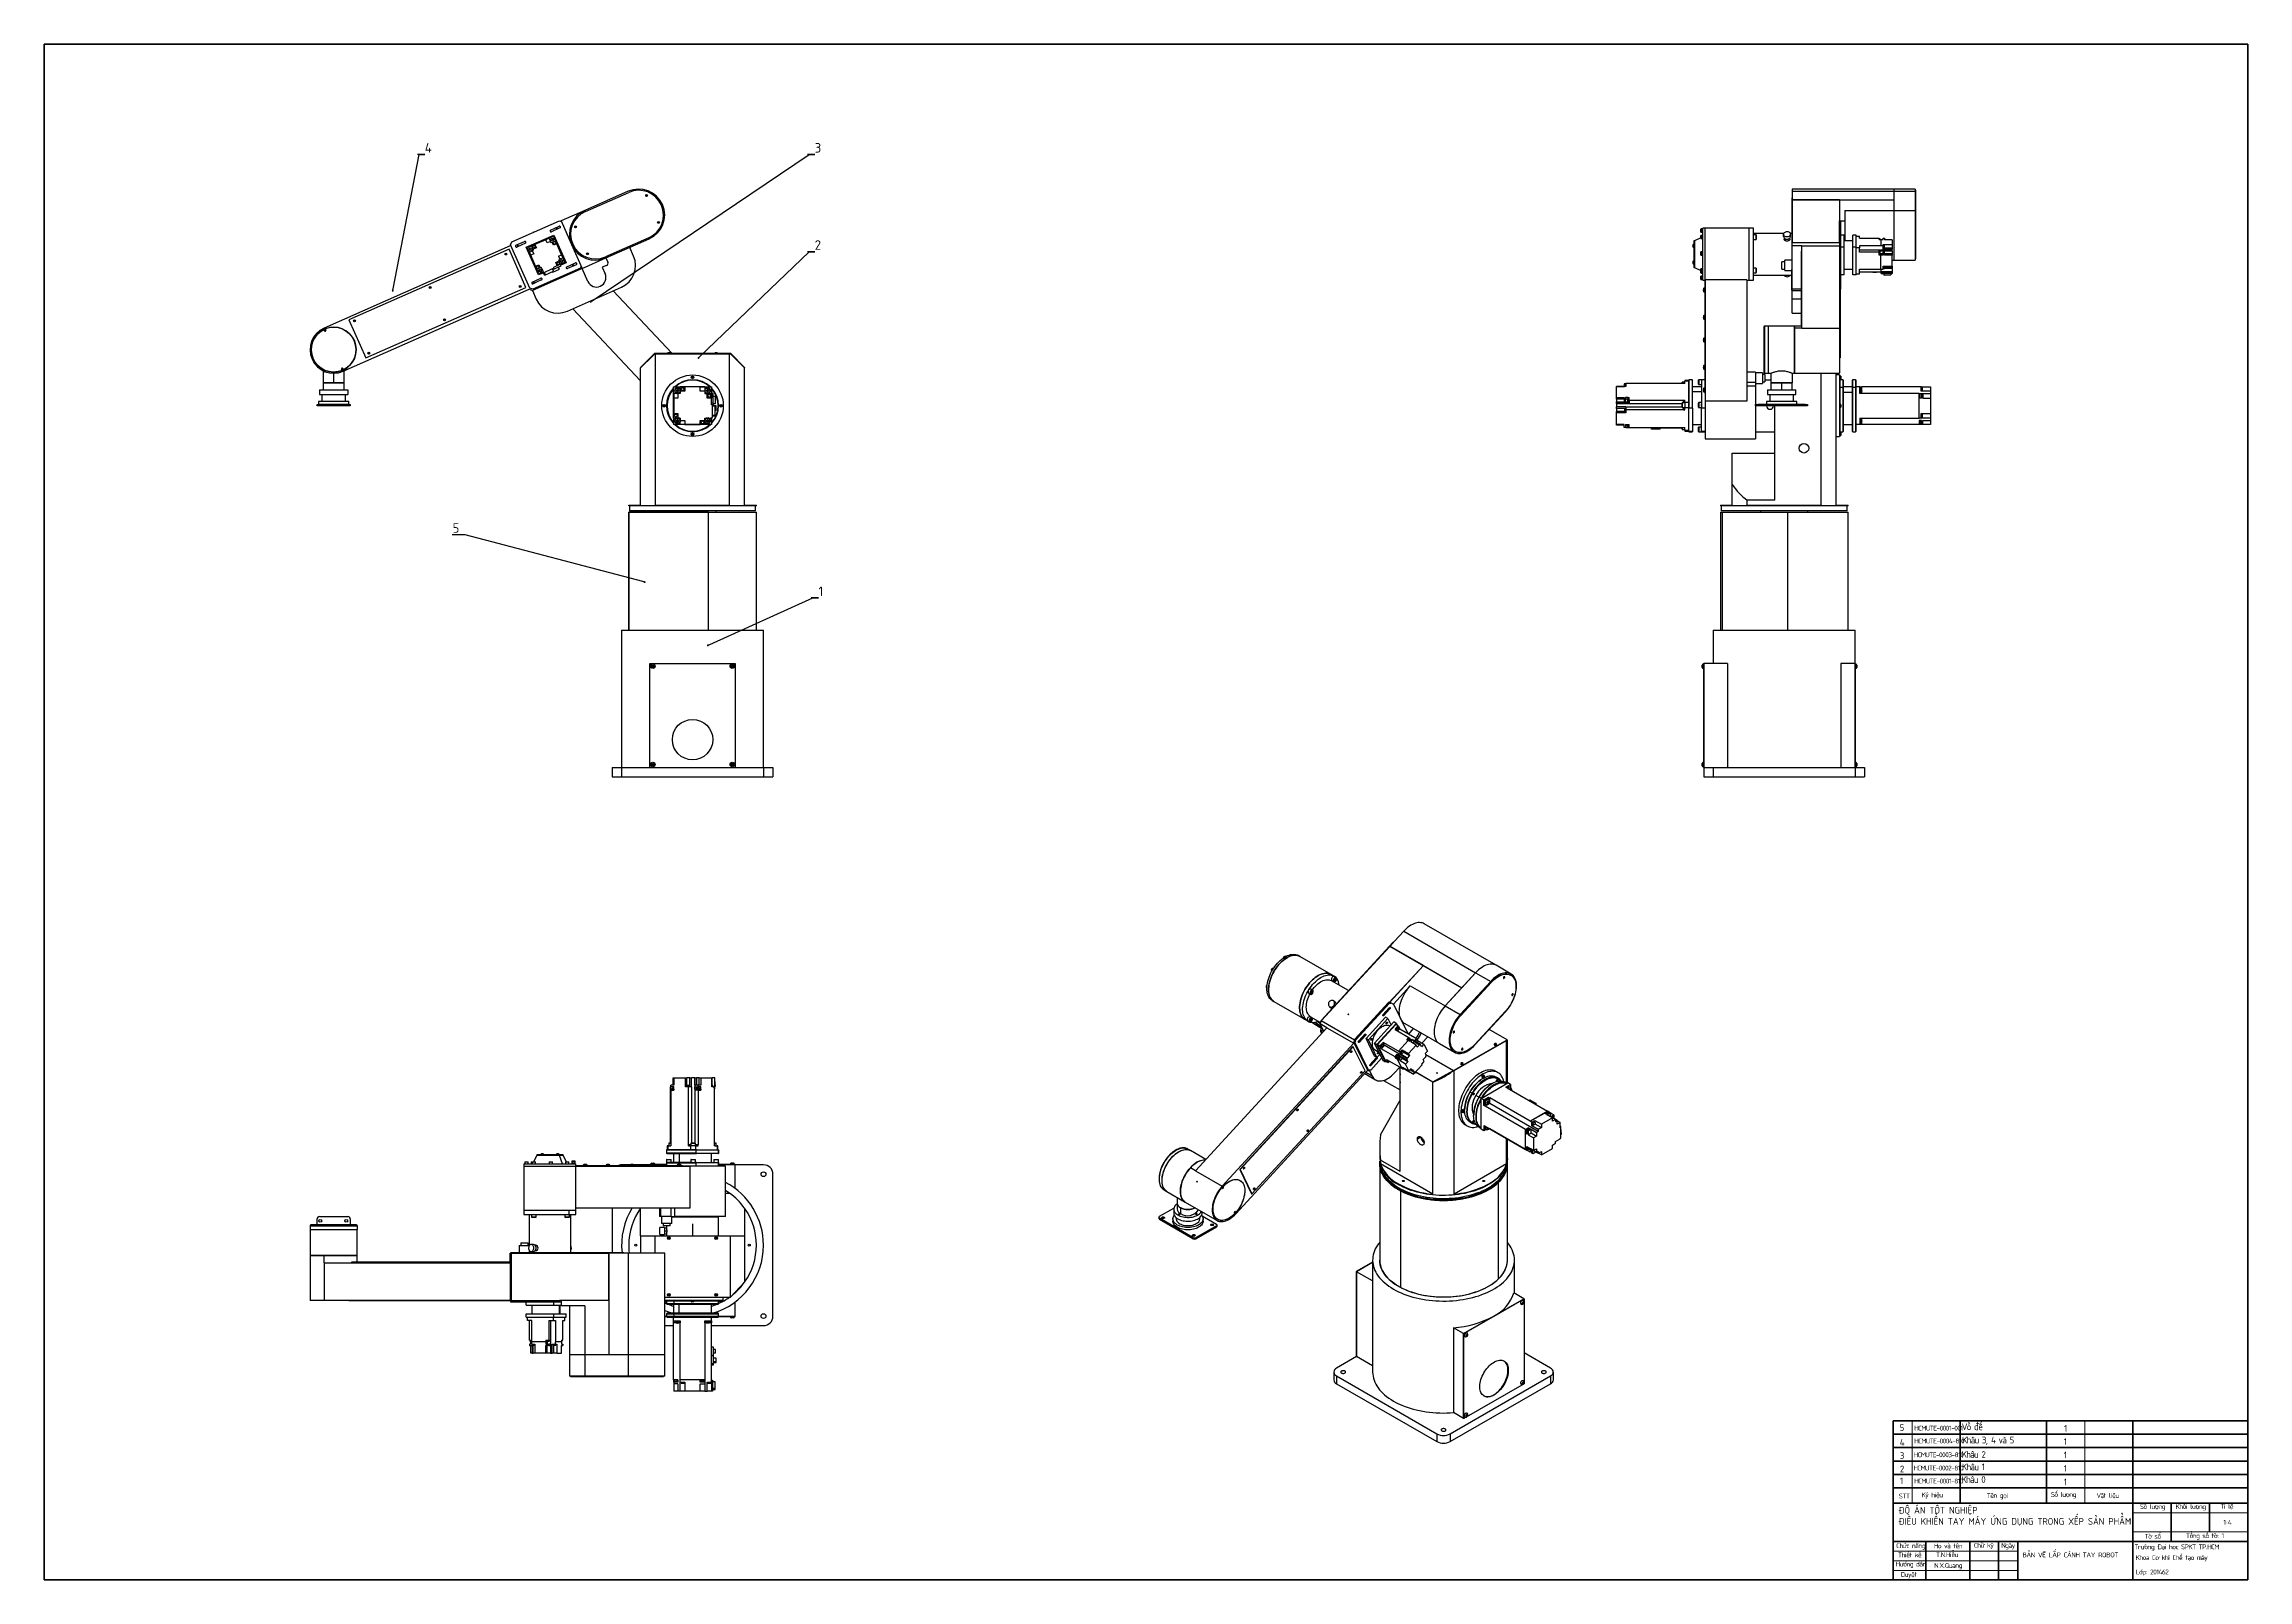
# Paper-space layout 'BAN VE A0' of a CAD drawing. Header units: millimetres. Extents: x -18 to 1131, y 14 to 815.
# The model-space entities are those that its viewports show. They can reach past a viewport. Long polylines and large blocks are cut down to what shows.
import ezdxf
from ezdxf import colors
from ezdxf.entities.mleader import LeaderData, LeaderLine
from ezdxf.math import Vec2, Vec3

# ---------------------------------------------------------------- set-up
doc = ezdxf.new("R2010")
doc.units = ezdxf.units.MM
doc.layers.get('0').update_dxf_attribs({"lineweight": 35})
for name, color, linetype, lineweight in [('Nhap', 5, 'Continuous', 13), ('Nét mảnh', 130, 'Continuous', 13), ('Nét đậm', 7, 'Continuous', 35)]:
    doc.layers.add(name, color=color, linetype=linetype, lineweight=lineweight)
doc.styles.add('MtXpl_TCVN_7284', font='tcvn+7284-2003r.ttf')
doc.styles.get("Standard").update_dxf_attribs({"font": 'tcvn+7284-2003r.ttf', "height": 4.375})

# ---------------------------------------------------------------- blocks, each defined once
blk = doc.blocks.new('_Dot')
at = {"color": 0, "linetype": 'ByBlock', "lineweight": -2}
blk.add_line((-0.5, 0), (-1, 0), dxfattribs=at)
at = {"color": 0, "linetype": 'ByBlock', "const_width": 0.5}
blk.add_lwpolyline([(-0.25, 0, 1), (0.25, 0, 1)], format="xyb", close=True, dxfattribs=at)

msp = doc.modelspace()

# ---------------------------------------------------------------- linework, layer by layer
at = {"color": 7, "linetype": 'Continuous', "lineweight": 25}
for p, q in [((21292.3, 6160.4), (21200.8, 6120)), ((21201.8, 6117.7), (21293.3, 6158.1)), ((21329.8, 6150.7), (21331.3, 6151.3)), ((23968.7, 6165), (23753.7, 6165)), ((23753.7, 6165), (23753.7, 6160.4)), ((23753.7, 6160.4), (23968.7, 6160.4)), ((23753.7, 6160.4), (23753.7, 6142.2)), ((24013.7, 6165), (23968.7, 6165)), ((23968.7, 6165), (23968.7, 6160.4)), ((23968.7, 6160.4), (24013.7, 6160.4)), ((23968.7, 6160.4), (23968.7, 6120)), ((23968.7, 6160.4), (23968.7, 6142.2)), ((24013.7, 6165), (24013.7, 6160.4)), ((24014.7, 6162.5), (24013.7, 6162.5)), ((24013.7, 6160.4), (24013.7, 6120)), ((24014.7, 6158.1), (24013.7, 6158.1)), ((24014.7, 6158.1), (24014.7, 6162.5)), ((24014.7, 6117.7), (24014.7, 6158.1)), ((21200.8, 6120), (21150.5, 6097.8)), ((23752.7, 6146.6), (23753.7, 6146.6)), ((23752.7, 6146.6), (23752.7, 6051.8)), ((23753.7, 6146.6), (23753.7, 6051.8)), ((23753.7, 6142.2), (23968.7, 6142.2)), ((23853.7, 6142.2), (23753.7, 6142.2)), ((23753.7, 6051.4), (23753.7, 6142.2)), ((23853.7, 6142.2), (23968.7, 6142.2)), ((23853.7, 6142.2), (23853.7, 6098.1)), ((23864.7, 6120), (23968.7, 6120)), ((23864.7, 6120), (23864.7, 6097.8)), ((23968.7, 6142.2), (23968.7, 6120)), ((23968.7, 6120), (23968.7, 6014.7)), ((23968.7, 6120), (24013.7, 6120)), ((24013.7, 6120), (24013.7, 6014.7)), ((24014.7, 6117.7), (24013.7, 6117.7)), ((24014.7, 6017.2), (24014.7, 6117.7)), ((21046.2, 6053.7), (21146.8, 6098.1)), ((21076.5, 6041.9), (21135.1, 6067.8)), ((21118.3, 6058.2), (21088.7, 6045.1)), ((21091.7, 6073.8), (21092.7, 6074.7)), ((21093, 6074.3), (21092.7, 6074.7)), ((21118, 6058), (21095.2, 6047.9)), ((21124.5, 6060.9), (21118, 6058)), ((21121.1, 6051.2), (21118, 6058)), ((21118.3, 6058.2), (21124.4, 6060.9)), ((21118.3, 6058.2), (21118.3, 6058.1)), ((21124.4, 6060.9), (21134, 6065.1)), ((21124.4, 6060.9), (21124.5, 6060.9)), ((21124.5, 6060.9), (21127.9, 6054.3)), ((21128.2, 6078.4), (21146.5, 6086.5)), ((21148.1, 6082.8), (21129.8, 6074.7)), ((21134, 6065.1), (21138.3, 6055.5)), ((21135.1, 6067.8), (21160.9, 6009.2)), ((21143.3, 6081), (21140.3, 6079.6)), ((21146.8, 6098.1), (21151.1, 6096.4)), ((21150.5, 6097.8), (21149.1, 6097.2)), ((21150.5, 6097.8), (21172.7, 6047.5)), ((21179.7, 6084.5), (21181.2, 6085.1)), ((21335.7, 6062), (21244.2, 6021.6)), ((21245.2, 6019.4), (21336.7, 6059.7)), ((21354.8, 6093.9), (21356.3, 6094.6)), ((23560.7, 6061.9), (23546.7, 6055.3)), ((23560.7, 6074.6), (23560.7, 6080.6)), ((23560.7, 6074), (23560.7, 6074.6)), ((23560.7, 6060.4), (23560.7, 6067)), ((23564.7, 6080.8), (23560.9, 6080.8)), ((23560.9, 6073.8), (23564.7, 6073.8)), ((23564.7, 6067.2), (23560.9, 6067.2)), ((23560.9, 6060.2), (23564.7, 6060.2)), ((23569.7, 6082.3), (23564.7, 6082.3)), ((23564.7, 5972.3), (23564.7, 6082.3)), ((23662.7, 6082.3), (23569.7, 6082.3)), ((23569.7, 5973.1), (23569.7, 6082.3)), ((23671.7, 6082.3), (23662.7, 6082.3)), ((23662.7, 5972.3), (23662.7, 6082.3)), ((23671.7, 5972.3), (23671.7, 6082.3)), ((23735.7, 6071.3), (23671.7, 6071.3)), ((23677.4, 6068.3), (23671.7, 6068.3)), ((23671.7, 6058.3), (23677.4, 6058.3)), ((23677.7, 6068), (23677.7, 6058.6)), ((23735.2, 6064.4), (23735.2, 6069.5)), ((23736.7, 6061.4), (23736.7, 6059.3)), ((23748.7, 6059.3), (23748.7, 6061.4)), ((23752.7, 6071.3), (23749.8, 6071.3)), ((23750.2, 6064.4), (23750.2, 6069.5)), ((23853.7, 6098.1), (23856.7, 6098.1)), ((23853.7, 6053.7), (23853.7, 6098.1)), ((23856.7, 6053.7), (23856.7, 6098.1)), ((23856.7, 6097.8), (23864.7, 6097.8)), ((23863.7, 6067.8), (23856.7, 6067.8)), ((23863.7, 6041.9), (23863.7, 6067.8)), ((23864.7, 6097.8), (23864.7, 6055.6)), ((23881.7, 6041.9), (23881.7, 6067.8)), ((23888.7, 6067.8), (23881.7, 6067.8)), ((23888.7, 6041.9), (23888.7, 6067.8)), ((23888.7, 6065.1), (23895.7, 6065.1)), ((23895.7, 6060.9), (23895.7, 6065.1)), ((23895.7, 6060.9), (23937.3, 6060.9)), ((23937.3, 6058.2), (23937.3, 6060.9)), ((23939.9, 6059.8), (23937.3, 6059.8)), ((23939.9, 6059.6), (23937.3, 6059.6)), ((23937.3, 6058.2), (23941.3, 6058.2)), ((23939.9, 6059.6), (23939.9, 6059.8)), ((23939.9, 6058.2), (23939.9, 6059.6)), ((23941.3, 6058.2), (23941.3, 6045.1)), ((23941.3, 6058.1), (23945.8, 6058.1)), ((23945.8, 6060.9), (23948.8, 6060.9)), ((23945.8, 6058.1), (23945.8, 6060.9)), ((23948.8, 6060.9), (23948.8, 6058)), ((23965.3, 6058), (23948.8, 6058)), ((23965.3, 6058), (23965.3, 6047.9)), ((21042.7, 6044.8), (20649.3, 5871.2)), ((21040.4, 6037.7), (20701.8, 5888.4)), ((21075.9, 5957.2), (21040.4, 6037.7)), ((21043.6, 6047.1), (21042.7, 6044.8)), ((21043.6, 6047.1), (21046.2, 6053.7)), ((21084, 5955.6), (21043.6, 6047.1)), ((21055, 6046.1), (21073.3, 6054.2)), ((21074.9, 6050.5), (21056.6, 6042.4)), ((21060.9, 6044.6), (21058, 6043.3)), ((21102.3, 5983.4), (21076.5, 6041.9)), ((21088.7, 6045.1), (21079.1, 6040.9)), ((21083.4, 6031.3), (21079.1, 6040.9)), ((21083.4, 6031.3), (21089.6, 6034.6)), ((21086.1, 6025.2), (21083.4, 6031.3)), ((21086.1, 6025.2), (21083.4, 6031.3)), ((21083.4, 6031.3), (21083.4, 6031.3)), ((21092.5, 6028), (21086.1, 6025.2)), ((21096.3, 6002.1), (21086.1, 6025.2)), ((21099.1, 5995.6), (21086.1, 6025.2)), ((21086.1, 6025.2), (21086.1, 6025.2)), ((21088.7, 6045.1), (21095.2, 6047.9)), ((21091.3, 6038.1), (21088.7, 6045.1)), ((21088.7, 6045.1), (21088.7, 6045.1)), ((21089.6, 6034.6), (21092.1, 6035.9)), ((21089.6, 6034.6), (21092.5, 6028)), ((21098.2, 6041.1), (21091.3, 6038.1)), ((21092.1, 6035.9), (21091.3, 6038.1)), ((21095.2, 6047.9), (21098.2, 6041.1)), ((21127.9, 6054.3), (21121.1, 6051.2)), ((21127.9, 6054.3), (21129, 6052.2)), ((21129, 6052.2), (21131.2, 6053)), ((21131.2, 6053), (21138.2, 6055.5)), ((21134.2, 6046.1), (21131.2, 6053)), ((21141.1, 6049.1), (21134.2, 6046.1)), ((21138.2, 6055.5), (21141.1, 6049.1)), ((21138.2, 6055.5), (21138.3, 6055.5)), ((21151.3, 6026), (21138.3, 6055.5)), ((21139.2, 6010), (21146.1, 6013.1)), ((21141.1, 6049.1), (21151.3, 6026)), ((21144.9, 6023.2), (21151.3, 6026)), ((21144.9, 6023.2), (21147.8, 6016.6)), ((21147.8, 6016.6), (21145.3, 6015.3)), ((21145.3, 6015.3), (21146.1, 6013.1)), ((21146.1, 6013.1), (21148.6, 6006.1)), ((21154, 6019.8), (21147.8, 6016.6)), ((21151.3, 6026), (21154, 6019.8)), ((21151.3, 6026), (21151.3, 6026)), ((21151.3, 6026), (21154, 6019.8)), ((21154, 6019.8), (21154, 6019.8)), ((21154, 6019.8), (21158.3, 6010.2)), ((21172.7, 6047.5), (21194.9, 5997.1)), ((21194.9, 5997.1), (21245.2, 6019.4)), ((21204.8, 6027.7), (21206.2, 6028.4)), ((21245.2, 6019.4), (21249.2, 6010.2)), ((21303.6, 6023.3), (21295.5, 6041.6)), ((23543.4, 6045.4), (23543.4, 6045.4)), ((23543.4, 6045.4), (23543.4, 6045.4)), ((23543.4, 6045.4), (23543.5, 6045.4)), ((23543.5, 6045.4), (23543.4, 6045.4)), ((23543.4, 6044.6), (23543.4, 6044.9)), ((23543.4, 6044.6), (23543.4, 6044.6)), ((23543.4, 6044.1), (23543.4, 6044.1)), ((23543.5, 6044.1), (23543.4, 6044.1)), ((23545.7, 6047.6), (23544.3, 6047.6)), ((23544.3, 6042), (23545.7, 6042)), ((23545.7, 6012.6), (23544.3, 6012.6)), ((23546.7, 6055.3), (23545.7, 6055.3)), ((23545.7, 6055.3), (23545.7, 6008.1)), ((23546.7, 6055.3), (23546.7, 6008.1)), ((23546.7, 6055.3), (23546.7, 5999.3)), ((23560.7, 6025.5), (23560.7, 6032.1)), ((23564.7, 6032.3), (23560.9, 6032.3)), ((23560.9, 6025.3), (23564.7, 6025.3)), ((23752.7, 6014.5), (23737.7, 6014.5)), ((23737.7, 5992.5), (23737.7, 6014.5)), ((23752.7, 6051.8), (23753.7, 6051.8)), ((23752.7, 6051.8), (23752.7, 6045.2)), ((23752.7, 6045.2), (23753.7, 6045.2)), ((23752.7, 6045.2), (23752.7, 6003.6)), ((23753.7, 6044.8), (23753.7, 6051.4)), ((23853.7, 6051.4), (23753.7, 6051.4)), ((23773.7, 6044.8), (23753.7, 6044.8)), ((23753.7, 5999), (23753.7, 6044.8)), ((23772.7, 6033.4), (23773.7, 6033.4)), ((23772.7, 6033.4), (23772.7, 5888.1)), ((23773.7, 6044.8), (23853.7, 6044.8)), ((23773.7, 5871.2), (23773.7, 6044.8)), ((23856.7, 6053.7), (23853.7, 6053.7)), ((23853.7, 6053.7), (23853.7, 6047.1)), ((23853.7, 6051.4), (23853.7, 6044.8)), ((23853.7, 6047.1), (23856.7, 6047.1)), ((23853.7, 6044.8), (23853.7, 5871.2)), ((23853.7, 6037.7), (23854.7, 6037.7)), ((23854.7, 6037.7), (23854.7, 5888.4)), ((23856.7, 6047.1), (23856.7, 6053.7)), ((23856.7, 5955.6), (23856.7, 6047.1)), ((23863.7, 6041.9), (23856.7, 6041.9)), ((23881.7, 6055.6), (23863.7, 6055.6)), ((23863.7, 5983.4), (23863.7, 6041.9)), ((23888.7, 6041.9), (23881.7, 6041.9)), ((23881.7, 5983.4), (23881.7, 6041.9)), ((23888.7, 5983.4), (23888.7, 6041.9)), ((23895.7, 6040.9), (23888.7, 6040.9)), ((23941.3, 6045.1), (23895.7, 6045.1)), ((23895.7, 6045.1), (23895.7, 6040.9)), ((23895.7, 6031.3), (23895.7, 6040.9)), ((23965.3, 6035.9), (23895.7, 6035.9)), ((23937.3, 6031.3), (23895.7, 6031.3)), ((23937.3, 6034.6), (23945.8, 6034.6)), ((23937.3, 6031.3), (23937.3, 6034.6)), ((23939.9, 6032.6), (23937.3, 6032.6)), ((23937.3, 6025.2), (23937.3, 6031.3)), ((23939.9, 6028.8), (23937.3, 6028.8)), ((23937.3, 6027.1), (23939.9, 6027.1)), ((23941.3, 6025.2), (23937.3, 6025.2)), ((23939.9, 6028.8), (23939.9, 6032.6)), ((23939.9, 6027.1), (23939.9, 6028.8)), ((23945.8, 6028), (23939.9, 6028)), ((23945.8, 6045.1), (23941.3, 6045.1)), ((23941.3, 6045.1), (23941.3, 6045.1)), ((23941.3, 5995.6), (23941.3, 6025.2)), ((23945.8, 6025.2), (23941.3, 6025.2)), ((23941.3, 6025.2), (23941.3, 6025.2)), ((23945.8, 6047.9), (23965.3, 6047.9)), ((23945.8, 6045.1), (23945.8, 6047.9)), ((23948.4, 6046), (23945.8, 6046)), ((23945.8, 6038.1), (23945.8, 6045.1)), ((23945.8, 6040.5), (23948.4, 6040.5)), ((23965.3, 6038.1), (23945.8, 6038.1)), ((23945.8, 6034.6), (23945.8, 6031.3)), ((23945.8, 6031.3), (23948.8, 6031.3)), ((23945.8, 6025.2), (23945.8, 6031.3)), ((23948.4, 6040.5), (23948.4, 6046)), ((23948.4, 6041.1), (23965.3, 6041.1)), ((23948.8, 6034.6), (23965.3, 6034.6)), ((23948.8, 6031.3), (23948.8, 6034.6)), ((23948.8, 6025.2), (23948.8, 6031.3)), ((23965.3, 6028), (23948.8, 6028)), ((23965.3, 6025.2), (23948.8, 6025.2)), ((23965.3, 6047.9), (23965.3, 6041.1)), ((23965.3, 6041.1), (23965.3, 6038.1)), ((23965.3, 6035.9), (23965.3, 6038.1)), ((23965.3, 6034.6), (23965.3, 6035.9)), ((23965.3, 6034.6), (23965.3, 6028)), ((23965.3, 6028), (23965.3, 6025.2)), ((23965.3, 6002.1), (23965.3, 6025.2)), ((23965.3, 6014.7), (23968.7, 6014.7)), ((23968.7, 6014.7), (24013.7, 6014.7)), ((24013.7, 6017.2), (24014.7, 6017.2)), ((21089.3, 5968.3), (21107.6, 5976.4)), ((21194.9, 5997.1), (21089.7, 5950.7)), ((21191.2, 5997.5), (21090.6, 5953.1)), ((21109.2, 5972.8), (21090.9, 5964.7)), ((21092.3, 5965.5), (21095.3, 5966.9)), ((21096.3, 6002.1), (21103.2, 6005.1)), ((21099.2, 5995.6), (21096.3, 6002.1)), ((21099.2, 5995.6), (21099.1, 5995.6)), ((21103.4, 5986), (21099.1, 5995.6)), ((21106.2, 5998.2), (21099.2, 5995.6)), ((21109.9, 5986.7), (21102.3, 5983.4)), ((21103.2, 6005.1), (21106.2, 5998.2)), ((21109.1, 5988.6), (21103.4, 5986)), ((21108.4, 5998.9), (21106.2, 5998.2)), ((21109.4, 5996.9), (21108.4, 5998.9)), ((21112.5, 5990.1), (21109.1, 5988.6)), ((21109.1, 5988.6), (21109.9, 5986.7)), ((21109.4, 5996.9), (21112.5, 5990.1)), ((21109.9, 5986.7), (21135.9, 5998.2)), ((21115.1, 5983), (21112.9, 5988)), ((21114.9, 5988.9), (21117.1, 5983.9)), ((21115.1, 5983), (21117.1, 5983.9)), ((21117.1, 5983.9), (21134.3, 5991.5)), ((21134.3, 5991.5), (21132.1, 5996.5)), ((21132.3, 5990.6), (21132.8, 5989.4)), ((21132.6, 5995.2), (21150.3, 6003)), ((21132.8, 5989.4), (21146.7, 5995.5)), ((21135.1, 6000), (21148.7, 6006)), ((21135.1, 6000.1), (21142.2, 6003.2)), ((21135.9, 5998.2), (21135.1, 6000.1)), ((21142.2, 6003.2), (21139.2, 6010)), ((21148.6, 6006.1), (21142.2, 6003.2)), ((21146.7, 5995.5), (21144.5, 6000.5)), ((21148.6, 6006.1), (21148.7, 6006)), ((21148.9, 6006.1), (21148.7, 6006)), ((21158.3, 6010.2), (21148.9, 6006.1)), ((21150.3, 6003), (21148.9, 6006.1)), ((21160.9, 6009.2), (21149.7, 6004.3)), ((21152.3, 6011.2), (21152.2, 6011)), ((21162.5, 6000.6), (21180.8, 6008.7)), ((21182.4, 6005.1), (21164.1, 5997)), ((21174.6, 6001.9), (21177.6, 6003.2)), ((21192.9, 6001.7), (21191.2, 5997.5)), ((21207, 5969.7), (21194.9, 5997.1)), ((21246.7, 6003.6), (21237.5, 5999.6)), ((21237.5, 5999.6), (21243.6, 5985.8)), ((23543.4, 6010.5), (23543.4, 6010.5)), ((23543.4, 6010.5), (23543.4, 6010.5)), ((23543.4, 6010.5), (23543.5, 6010.5)), ((23543.5, 6010.5), (23543.4, 6010.5)), ((23543.4, 6009.7), (23543.4, 6010)), ((23543.4, 6009.7), (23543.4, 6009.6)), ((23543.5, 6009.2), (23543.4, 6009.1)), ((23543.4, 6009.1), (23543.4, 6009.1)), ((23544.3, 6007), (23545.7, 6007)), ((23545.7, 6008.1), (23545.7, 5999.3)), ((23546.7, 6008.1), (23545.7, 6008.1)), ((23545.7, 5999.3), (23546.7, 5999.3)), ((23546.7, 6008.1), (23546.7, 5999.3)), ((23546.7, 5999.3), (23560.7, 5992.7)), ((23560.7, 5996.1), (23560.7, 5996.3)), ((23560.7, 5989.7), (23560.7, 5996.1)), ((23560.7, 5987.6), (23560.7, 5989.7)), ((23560.7, 5980.4), (23560.7, 5980.6)), ((23560.7, 5974), (23560.7, 5980.4)), ((23564.7, 5996.5), (23560.9, 5996.5)), ((23560.9, 5989.5), (23564.7, 5989.5)), ((23560.9, 5987.4), (23564.7, 5987.4)), ((23564.7, 5980.8), (23560.9, 5980.8)), ((23560.9, 5973.8), (23564.7, 5973.8)), ((23564.7, 5972.3), (23569.7, 5972.3)), ((23568.7, 5972.3), (23568.7, 5951.6)), ((23657.7, 5973.1), (23569.7, 5973.1)), ((23569.7, 5973.1), (23569.7, 5716.3)), ((23657.7, 5973.1), (23657.7, 5716.3)), ((23657.7, 5972.3), (23662.7, 5972.3)), ((23662.7, 5972.3), (23671.7, 5972.3)), ((23677.4, 5998.1), (23671.7, 5998.1)), ((23671.7, 5988.1), (23677.4, 5988.1)), ((23671.7, 5983.3), (23752.7, 5983.3)), ((23677.7, 5997.8), (23677.7, 5988.4)), ((23737.7, 6011), (23731.7, 6011)), ((23731.7, 5996), (23731.7, 6011)), ((23731.7, 5996), (23737.7, 5996)), ((23737.7, 5992.5), (23752.7, 5992.5)), ((23752.7, 5953.7), (23752.7, 5995.2)), ((23753.7, 5953.3), (23753.7, 5999)), ((23863.7, 5983.4), (23856.7, 5983.4)), ((23863.7, 5995.6), (23881.7, 5995.6)), ((23888.7, 5983.4), (23881.7, 5983.4)), ((23888.7, 5986), (23895.7, 5986)), ((23895.7, 5995.6), (23941.3, 5995.6)), ((23895.7, 5986), (23895.7, 5995.6)), ((23895.7, 5990.3), (23941.3, 5990.3)), ((23924.3, 5989.4), (23924.3, 5990.3)), ((23924.3, 5989.4), (23931.8, 5989.4)), ((23931.8, 5990.3), (23931.8, 5989.4)), ((23941.3, 5995.6), (23945.8, 5995.6)), ((23941.3, 5995.6), (23941.3, 5990.1)), ((23941.8, 5990.1), (23941.3, 5990.1)), ((23941.8, 5988.6), (23941.8, 5990.1)), ((23965.3, 5990.1), (23941.8, 5990.1)), ((23941.8, 5986.7), (23941.8, 5988.6)), ((23941.8, 5988.6), (23965.3, 5988.6)), ((23941.8, 5986.7), (23965.3, 5986.7)), ((23945.8, 6002.1), (23965.3, 6002.1)), ((23945.8, 5995.6), (23945.8, 6002.1)), ((23945.8, 5997.2), (23948.4, 5997.2)), ((23965.3, 5996.9), (23945.8, 5996.9)), ((23946.6, 5986.7), (23948.1, 5983)), ((23948.1, 5983), (23948.1, 5986.7)), ((23948.1, 5983), (23961.9, 5983.9)), ((23948.4, 5997.2), (23948.4, 6002.1)), ((23965.3, 5998.2), (23948.4, 5998.2)), ((23961.9, 5986.7), (23961.9, 5983.9)), ((23965.3, 6002.1), (23965.3, 5998.2)), ((23965.3, 5996.9), (23965.3, 5998.2)), ((23965.3, 5996.9), (23965.3, 5990.1)), ((23965.3, 5990.1), (23965.3, 5988.6)), ((23965.3, 5988.6), (23965.3, 5986.7)), ((20689.7, 5779.7), (21083.1, 5953.3)), ((20737.4, 5807.9), (21075.9, 5957.2)), ((21083.1, 5953.3), (21089.7, 5950.7)), ((21090.6, 5953.1), (21084, 5955.6)), ((21089.7, 5950.7), (21097.7, 5932.4)), ((21163.7, 5906.9), (21278, 5957.3)), ((21260.5, 5949.6), (21384.4, 5817.8)), ((23565.7, 5952.4), (23565.7, 5952.4)), ((23565.7, 5952.4), (23565.7, 5952.3)), ((23565.7, 5951.1), (23565.7, 5951.6)), ((23565.7, 5951.1), (23565.7, 5951.1)), ((23565.7, 5950.4), (23565.7, 5950.4)), ((23568.7, 5955.4), (23567.2, 5955.4)), ((23567.2, 5947.4), (23568.7, 5947.4)), ((23568.7, 5951.6), (23569.7, 5951.6)), ((23568.7, 5951.6), (23568.7, 5733.1)), ((23753.7, 5953.7), (23752.7, 5953.7)), ((23752.7, 5951.1), (23752.7, 5953.7)), ((23753.7, 5951.1), (23752.7, 5951.1)), ((23772.7, 5953.3), (23753.7, 5953.3)), ((23753.7, 5950.7), (23753.7, 5953.3)), ((23753.7, 5950.7), (23772.7, 5950.7)), ((23753.7, 5932.4), (23753.7, 5950.7)), ((23753.7, 5902.6), (23753.7, 5932.4)), ((23856.7, 5955.6), (23854.7, 5955.6)), ((23854.7, 5953.1), (23856.7, 5953.1)), ((23856.7, 5953.1), (23856.7, 5955.6)), ((20701.8, 5888.4), (20737.4, 5807.9)), ((21175.1, 5911.9), (21318.4, 5759.5)), ((23565.7, 5894.7), (23565.7, 5894.7)), ((23565.7, 5894.7), (23565.7, 5894.7)), ((23565.7, 5893.5), (23565.7, 5894)), ((23565.7, 5893.5), (23565.7, 5893.4)), ((23565.7, 5892.7), (23565.7, 5892.7)), ((23568.7, 5897.7), (23567.2, 5897.7)), ((23567.2, 5889.7), (23568.7, 5889.7)), ((23693.7, 5873.4), (23693.7, 5777.4)), ((23703.7, 5875.4), (23695.7, 5875.4)), ((23758.7, 5875.4), (23703.7, 5875.4)), ((23703.7, 5775.4), (23703.7, 5875.4)), ((23753.7, 5902.6), (23772.7, 5902.6)), ((23773.7, 5875.4), (23758.7, 5875.4)), ((23758.7, 5875.4), (23758.7, 5775.4)), ((23758.7, 5871.2), (23758.7, 5875.4)), ((23772.7, 5888.1), (23773.7, 5888.1)), ((23772.7, 5888.1), (23772.7, 5875.4)), ((23853.7, 5888.4), (23854.7, 5888.4)), ((23854.7, 5888.4), (23854.7, 5807.9)), ((20648.5, 5868.1), (20649.5, 5865.8)), ((20653.2, 5867.4), (20652.2, 5869.7)), ((23565.7, 5846.7), (23565.7, 5846.8)), ((23565.7, 5846.7), (23565.7, 5846.7)), ((23565.7, 5845.5), (23565.7, 5846)), ((23565.7, 5845.5), (23565.7, 5845.5)), ((23565.7, 5844.7), (23565.7, 5844.8)), ((23568.7, 5849.7), (23567.2, 5849.7)), ((23567.2, 5841.7), (23568.7, 5841.7)), ((23758.7, 5775.4), (23758.7, 5871.2)), ((23773.7, 5871.2), (23758.7, 5871.2)), ((23773.7, 5871.2), (23853.7, 5871.2)), ((23853.7, 5871.2), (23853.7, 5775.4)), ((20647, 5780.8), (20647, 5755.4)), ((20685.8, 5783.5), (20686.8, 5781.2)), ((20690.5, 5782.8), (20689.5, 5785.1)), ((20692, 5755.4), (20692, 5780.7)), ((21318.4, 5787.8), (21348.4, 5817.8)), ((21344.2, 5812.6), (21318.4, 5786.8)), ((21318.4, 5787.8), (21318.4, 5786.8)), ((21318.4, 5496.8), (21318.4, 5786.8)), ((21344.2, 5812.6), (21348.4, 5816.8)), ((21348.4, 5817.8), (21508.4, 5817.8)), ((21348.4, 5817.8), (21348.4, 5816.8)), ((21348.4, 5816.8), (21508.4, 5816.8)), ((21350.1, 5496.8), (21350.1, 5816.8)), ((21350.1, 5816.8), (21506.7, 5816.8)), ((21375.6, 5818.2), (21375.6, 5817.8)), ((21375.6, 5818.2), (21381.3, 5818.2)), ((21377, 5819.4), (21379.8, 5819.4)), ((21381.3, 5817.8), (21381.3, 5818.2)), ((21475.6, 5818.2), (21475.6, 5817.8)), ((21475.6, 5818.2), (21481.3, 5818.2)), ((21477, 5819.4), (21479.8, 5819.4)), ((21481.3, 5817.8), (21481.3, 5818.2)), ((21506.7, 5496.8), (21506.7, 5816.8)), ((21508.4, 5816.8), (21508.4, 5817.8)), ((21508.4, 5817.8), (21538.4, 5787.8)), ((21508.4, 5816.8), (21512.6, 5812.6)), ((21538.4, 5786.8), (21512.6, 5812.6)), ((21538.4, 5787.8), (21538.4, 5786.8)), ((21538.4, 5496.8), (21538.4, 5786.8)), ((23565.7, 5789.1), (23565.7, 5789.1)), ((23565.7, 5789.1), (23565.7, 5789.1)), ((23565.7, 5787.9), (23565.7, 5788.4)), ((23565.7, 5787.9), (23565.7, 5787.8)), ((23565.7, 5787.1), (23565.7, 5787.1)), ((23568.7, 5792.1), (23567.2, 5792.1)), ((23567.2, 5784.1), (23568.7, 5784.1)), ((23853.7, 5807.9), (23854.7, 5807.9)), ((20639.5, 5740.4), (20639.5, 5730.4)), ((20639.5, 5740.4), (20699.5, 5740.4)), ((20647, 5755.4), (20647, 5740.4)), ((20647, 5755.4), (20692, 5755.4)), ((20669.5, 5755.4), (20647, 5755.4)), ((20669.5, 5775.4), (20669.5, 5755.4)), ((20692, 5755.4), (20669.5, 5755.4)), ((20692, 5740.4), (20692, 5755.4)), ((20699.5, 5740.4), (20699.5, 5730.4)), ((21388.4, 5746.8), (21402.5, 5746.8)), ((21388.4, 5732.7), (21388.4, 5746.8)), ((21388.4, 5680.8), (21388.4, 5732.7)), ((21388.5, 5732.7), (21388.4, 5732.7)), ((21388.5, 5732.7), (21388.5, 5723.1)), ((21397.5, 5732.7), (21388.5, 5732.7)), ((21393.5, 5739.1), (21396.3, 5738.9)), ((21393.5, 5738.1), (21396.3, 5738.3)), ((21396.3, 5738.9), (21396, 5739.2)), ((21396, 5738), (21396.3, 5738.3)), ((21396.1, 5741.7), (21396.3, 5738.9)), ((21396.1, 5735.6), (21396.3, 5738.3)), ((21396.3, 5738.9), (21396.3, 5738.3)), ((21396.3, 5738.9), (21396.9, 5738.9)), ((21396.9, 5738.3), (21396.3, 5738.3)), ((21397.1, 5741.7), (21396.9, 5738.9)), ((21397.2, 5739.2), (21396.9, 5738.9)), ((21399.6, 5739.1), (21396.9, 5738.9)), ((21396.9, 5738.3), (21396.9, 5738.9)), ((21396.9, 5738.3), (21397.2, 5738)), ((21399.6, 5738.1), (21396.9, 5738.3)), ((21397.1, 5735.6), (21396.9, 5738.3)), ((21397.5, 5732.7), (21397.5, 5723.1)), ((21402.5, 5732.7), (21397.5, 5732.7)), ((21454.4, 5746.8), (21402.5, 5746.8)), ((21402.5, 5746.8), (21402.5, 5746.7)), ((21402.5, 5746.7), (21412.1, 5746.7)), ((21402.5, 5737.7), (21402.5, 5746.7)), ((21402.5, 5737.7), (21402.5, 5732.7)), ((21412.1, 5737.7), (21402.5, 5737.7)), ((21412.1, 5746.7), (21412.1, 5737.7)), ((21444.8, 5746.7), (21412.1, 5746.7)), ((21426.9, 5766.8), (21427.7, 5768.1)), ((21426.9, 5766.8), (21427.7, 5765.5)), ((21429.1, 5768.1), (21427.7, 5768.1)), ((21427.7, 5765.5), (21429.1, 5765.5)), ((21429.1, 5768.1), (21429.9, 5766.8)), ((21429.9, 5766.8), (21429.1, 5765.5)), ((21444.8, 5737.7), (21444.8, 5746.7)), ((21444.8, 5746.7), (21454.4, 5746.7)), ((21454.4, 5737.7), (21444.8, 5737.7)), ((21454.4, 5746.7), (21454.4, 5746.8)), ((21454.4, 5746.8), (21468.4, 5746.8)), ((21454.4, 5746.7), (21454.4, 5737.7)), ((21454.4, 5737.7), (21454.4, 5732.7)), ((21454.4, 5732.7), (21459.4, 5732.7)), ((21457.2, 5739.1), (21459.9, 5738.9)), ((21457.2, 5738.1), (21459.9, 5738.3)), ((21459.4, 5723.1), (21459.4, 5732.7)), ((21459.4, 5732.7), (21468.4, 5732.7)), ((21459.7, 5741.7), (21459.9, 5738.9)), ((21459.9, 5738.9), (21459.7, 5739.2)), ((21459.7, 5738), (21459.9, 5738.3)), ((21459.7, 5735.6), (21459.9, 5738.3)), ((21459.9, 5738.9), (21459.9, 5738.3)), ((21459.9, 5738.9), (21460.5, 5738.9)), ((21460.5, 5738.3), (21459.9, 5738.3)), ((21460.8, 5741.7), (21460.5, 5738.9)), ((21460.8, 5739.2), (21460.5, 5738.9)), ((21463.3, 5739.1), (21460.5, 5738.9)), ((21460.5, 5738.3), (21460.5, 5738.9)), ((21460.8, 5735.6), (21460.5, 5738.3)), ((21460.5, 5738.3), (21460.8, 5738)), ((21463.3, 5738.1), (21460.5, 5738.3)), ((21468.4, 5746.8), (21468.4, 5732.8)), ((21468.4, 5732.8), (21468.4, 5732.7)), ((21471.8, 5732.8), (21468.4, 5732.8)), ((21468.4, 5732.7), (21468.4, 5723.1)), ((21468.4, 5709), (21468.4, 5732.7)), ((21468.4, 5732.7), (21468.4, 5732.7)), ((21471.8, 5712.3), (21471.8, 5732.8)), ((23398.4, 5747.6), (23382.4, 5747.6)), ((23382.4, 5747.6), (23382.4, 5747.5)), ((23398.7, 5747.5), (23382.4, 5747.5)), ((23382.4, 5747.4), (23382.4, 5747.5)), ((23401.9, 5747.4), (23382.4, 5747.4)), ((23382.4, 5724.1), (23382.4, 5747.4)), ((23398.4, 5752.9), (23398.4, 5747.6)), ((23401.4, 5752.9), (23398.4, 5752.9)), ((23400.7, 5750), (23398.7, 5750)), ((23398.7, 5750), (23398.7, 5747.4)), ((23401.4, 5750.2), (23400.7, 5750.2)), ((23400.7, 5750.2), (23400.7, 5747.4)), ((23401.4, 5750.2), (23401.4, 5752.9)), ((23401.9, 5750.2), (23401.4, 5750.2)), ((23401.4, 5750.2), (23401.4, 5747.4)), ((23401.9, 5753.5), (23401.9, 5747.4)), ((23523.7, 5753.5), (23401.9, 5753.5)), ((23520.7, 5753.5), (23520.7, 5756.5)), ((23526.7, 5756.8), (23521, 5756.8)), ((23523.7, 5753.5), (23523.7, 5753.5)), ((23526.7, 5753.5), (23523.7, 5753.5)), ((23534.7, 5760.4), (23526.7, 5760.4)), ((23526.7, 5760.4), (23526.7, 5758.5)), ((23526.7, 5753.5), (23526.7, 5758.5)), ((23534.7, 5758.5), (23526.7, 5758.5)), ((23535.2, 5761.8), (23534.7, 5761.3)), ((23534.7, 5761.3), (23534.7, 5701.7)), ((23542.2, 5761.8), (23535.2, 5761.8)), ((23535.2, 5702.3), (23535.2, 5761.8)), ((23542.7, 5761.3), (23542.2, 5761.8)), ((23542.2, 5761.8), (23542.2, 5702.3)), ((23542.7, 5701.7), (23542.7, 5761.3)), ((23561.7, 5746.8), (23542.7, 5746.8)), ((23561.7, 5735.9), (23542.7, 5735.9)), ((23555.7, 5753.5), (23555.7, 5761.5)), ((23555.7, 5752.1), (23555.7, 5753.5)), ((23561.7, 5761.8), (23556, 5761.8)), ((23556, 5751.8), (23561.7, 5751.8)), ((23562.2, 5761.8), (23561.7, 5761.3)), ((23561.7, 5761.3), (23561.7, 5761.8)), ((23561.7, 5761.3), (23561.7, 5710.7)), ((23568.7, 5761.8), (23562.2, 5761.8)), ((23562.2, 5702.3), (23562.2, 5761.8)), ((23565.7, 5741.1), (23565.7, 5741.1)), ((23565.7, 5741.1), (23565.7, 5741.1)), ((23565.7, 5739.9), (23565.7, 5740.4)), ((23565.7, 5739.9), (23565.7, 5739.9)), ((23565.7, 5739.1), (23565.7, 5739.2)), ((23568.7, 5744.1), (23567.2, 5744.1)), ((23567.2, 5736.1), (23568.7, 5736.1)), ((23568.7, 5733.1), (23569.7, 5733.1)), ((23569.2, 5733.1), (23569.2, 5702.3)), ((23675.7, 5778.1), (23657.7, 5778.1)), ((23675.7, 5756.2), (23657.7, 5756.2)), ((23675.7, 5748), (23657.7, 5748)), ((23675.7, 5778.1), (23675.7, 5756.2)), ((23690.7, 5776.1), (23675.7, 5776.1)), ((23675.7, 5756.2), (23675.7, 5748)), ((23675.7, 5754.1), (23690.7, 5754.1)), ((23675.7, 5748), (23675.7, 5636.8)), ((23676.7, 5740.8), (23675.7, 5740.8)), ((23676.7, 5709.4), (23676.7, 5754.1)), ((23690.7, 5776.1), (23690.7, 5754.1)), ((23695.7, 5772.6), (23690.7, 5772.6)), ((23690.7, 5757.6), (23695.7, 5757.6)), ((23695.7, 5775.4), (23703.7, 5775.4)), ((23695.7, 5772.6), (23695.7, 5757.6)), ((23695.7, 5761.8), (23708.7, 5761.8)), ((23701.2, 5740.4), (23701.2, 5730.4)), ((23701.2, 5740.4), (23761.2, 5740.4)), ((23703.7, 5775.4), (23708.7, 5775.4)), ((23708.7, 5775.4), (23708.7, 5755.4)), ((23708.7, 5755.4), (23708.7, 5740.4)), ((23708.7, 5755.4), (23731.2, 5755.4)), ((23753.7, 5755.4), (23708.7, 5755.4)), ((23731.2, 5755.4), (23731.2, 5740.4)), ((23731.2, 5755.4), (23753.7, 5755.4)), ((23753.7, 5775.4), (23758.7, 5775.4)), ((23753.7, 5775.4), (23753.7, 5755.4)), ((23753.7, 5740.4), (23753.7, 5755.4)), ((23758.7, 5775.4), (23853.7, 5775.4)), ((23761.2, 5730.4), (23761.2, 5740.4)), ((23815, 5496.8), (23815, 5775.4)), ((23846.7, 5496.8), (23846.7, 5775.4)), ((23853.7, 5771.8), (23846.7, 5771.8)), ((23853.7, 5771.8), (23853.7, 5641.8)), ((23856.4, 5769.5), (23853.7, 5769.5)), ((23853.7, 5764), (23856.4, 5764)), ((23854.7, 5761.8), (23853.7, 5760.8)), ((23860.7, 5761.8), (23854.7, 5761.8)), ((23854.7, 5745.7), (23854.7, 5761.8)), ((23854.7, 5709.5), (23854.7, 5745.7)), ((23860.7, 5745.7), (23854.7, 5745.7)), ((23856.7, 5769.2), (23856.4, 5769.5)), ((23856.4, 5769.5), (23856.4, 5764)), ((23856.4, 5764), (23856.7, 5764.3)), ((23856.7, 5769.2), (23856.7, 5764.3)), ((23861.7, 5760.8), (23860.7, 5761.8)), ((23860.7, 5761.8), (23860.7, 5745.7)), ((23860.7, 5745.7), (23860.7, 5651.8)), ((23861.7, 5652.8), (23861.7, 5760.8)), ((23880.7, 5746.8), (23861.7, 5746.8)), ((23880.7, 5735.1), (23861.7, 5735.1)), ((23881.7, 5761.8), (23880.7, 5760.8)), ((23880.7, 5760.8), (23880.7, 5652.8)), ((23887.7, 5761.8), (23881.7, 5761.8)), ((23881.7, 5745.7), (23881.7, 5761.8)), ((23881.7, 5651.8), (23881.7, 5745.7)), ((23887.7, 5745.7), (23881.7, 5745.7)), ((23888.7, 5760.8), (23887.7, 5761.8)), ((23887.7, 5761.8), (23887.7, 5745.7)), ((23887.7, 5745.7), (23887.7, 5651.8)), ((23888.7, 5746.8), (23888.7, 5760.8)), ((23888.7, 5743.1), (23888.7, 5746.8)), ((23896.7, 5746.8), (23888.7, 5746.8)), ((23888.7, 5670.5), (23888.7, 5743.1)), ((23896.7, 5732.7), (23896.7, 5746.8)), ((23896.7, 5746.8), (23900.7, 5746.8)), ((23899, 5744.6), (23896.7, 5744.6)), ((23900.7, 5732.7), (23896.7, 5732.7)), ((24021.7, 5746.8), (23900.7, 5746.8)), ((23900.7, 5742), (23900.7, 5746.8)), ((23900.7, 5732.7), (23900.7, 5735.2)), ((24021.7, 5732.7), (23900.7, 5732.7)), ((23900.8, 5741.7), (23900.9, 5741.7)), ((23901.3, 5739.2), (23900.8, 5739.1)), ((23900.8, 5738.1), (23901.3, 5738)), ((23900.9, 5735.5), (23900.8, 5735.6)), ((24021.7, 5746.8), (24021.7, 5746.7)), ((24026.2, 5746.7), (24021.7, 5746.7)), ((24021.7, 5680.8), (24021.7, 5732.7)), ((24021.7, 5732.7), (24026.7, 5732.7)), ((24026.2, 5737.7), (24026.2, 5746.7)), ((24026.2, 5746.7), (24045.7, 5746.7)), ((24028.8, 5745.1), (24026.2, 5745.1)), ((24026.2, 5739.1), (24028.8, 5739.1)), ((24045.7, 5737.7), (24026.2, 5737.7)), ((24026.7, 5732.7), (24026.7, 5723.1)), ((24026.7, 5732.7), (24029.7, 5732.7)), ((24028.8, 5739.1), (24028.8, 5745.1)), ((24029.7, 5732.7), (24029.7, 5723.1)), ((24029.7, 5732.7), (24045.7, 5732.7)), ((24045.7, 5746.7), (24045.7, 5737.7)), ((24045.7, 5737.7), (24045.7, 5732.7)), ((24045.7, 5732.7), (24045.7, 5723.1)), ((20634.5, 5706.4), (20634.5, 5709.4)), ((20634.5, 5709.4), (20639.5, 5709.4)), ((20639.5, 5706.4), (20634.5, 5706.4)), ((20637.5, 5715.4), (20637.5, 5709.4)), ((20701.5, 5715.4), (20637.5, 5715.4)), ((20639.5, 5730.4), (20699.5, 5730.4)), ((20639.5, 5709.4), (20639.5, 5706.4)), ((20699.5, 5709.4), (20639.5, 5709.4)), ((20699.5, 5706.4), (20639.5, 5706.4)), ((20644.5, 5730.4), (20644.5, 5715.4)), ((20694.5, 5715.4), (20694.5, 5730.4)), ((20699.5, 5706.4), (20699.5, 5709.4)), ((20699.5, 5709.4), (20704.5, 5709.4)), ((20704.5, 5706.4), (20699.5, 5706.4)), ((20701.5, 5709.4), (20701.5, 5715.4)), ((20704.5, 5709.4), (20704.5, 5706.4)), ((21366.9, 5706.8), (21367.7, 5708.1)), ((21366.9, 5706.8), (21367.7, 5705.5)), ((21369.1, 5708.1), (21367.7, 5708.1)), ((21367.7, 5705.5), (21369.1, 5705.5)), ((21369.1, 5708.1), (21369.9, 5706.8)), ((21369.9, 5706.8), (21369.1, 5705.5)), ((21388.5, 5723.1), (21388.5, 5690.4)), ((21397.5, 5723.1), (21388.5, 5723.1)), ((21388.5, 5690.4), (21397.5, 5690.4)), ((21388.5, 5680.8), (21388.5, 5690.4)), ((21397.5, 5690.4), (21397.5, 5680.8)), ((21468.4, 5723.1), (21459.4, 5723.1)), ((21468.4, 5709), (21468.4, 5723.1)), ((21473, 5712.3), (21468.4, 5712.3)), ((21470.4, 5709), (21468.4, 5709)), ((21470.4, 5681.6), (21470.4, 5709)), ((21475.9, 5705.6), (21470.4, 5705.6)), ((21470.4, 5686.7), (21475.9, 5686.7)), ((21477.2, 5726.3), (21471.8, 5726.3)), ((21473, 5705.6), (21473, 5712.3)), ((21473, 5711.2), (21477.2, 5711.2)), ((21478.5, 5706.6), (21473, 5706.6)), ((21475.9, 5686.7), (21475.9, 5705.6)), ((21475.9, 5697.9), (21478.5, 5697.9)), ((21478.5, 5697), (21475.9, 5697)), ((21475.9, 5685), (21475.9, 5686.7)), ((21477.2, 5711.2), (21477.2, 5726.3)), ((21478.5, 5697.9), (21478.5, 5706.6)), ((21478.5, 5697), (21478.5, 5697.9)), ((21486.9, 5706.8), (21487.7, 5708.1)), ((21486.9, 5706.8), (21487.7, 5705.5)), ((21489.1, 5708.1), (21487.7, 5708.1)), ((21487.7, 5705.5), (21489.1, 5705.5)), ((21489.1, 5708.1), (21489.9, 5706.8)), ((21489.9, 5706.8), (21489.1, 5705.5)), ((23382.4, 5724.1), (23398.4, 5724.1)), ((23382.4, 5720.9), (23382.4, 5724.1)), ((23398.4, 5720.9), (23382.4, 5720.9)), ((23382.4, 5720.9), (23382.4, 5715.3)), ((23382.4, 5715.3), (23398.4, 5715.3)), ((23382.4, 5711.8), (23382.4, 5715.3)), ((23398.4, 5711.8), (23382.4, 5711.8)), ((23382.4, 5711.8), (23382.4, 5711.6)), ((23382.4, 5711.6), (23382.4, 5704.7)), ((23401.9, 5704.7), (23382.4, 5704.7)), ((23382.4, 5700.9), (23382.4, 5704.7)), ((23401.9, 5700.9), (23382.4, 5700.9)), ((23382.4, 5700.9), (23382.4, 5694.6)), ((23401.9, 5694.6), (23382.4, 5694.6)), ((23382.4, 5691.5), (23382.4, 5694.6)), ((23401.9, 5691.5), (23382.4, 5691.5)), ((23382.4, 5666.9), (23382.4, 5691.5)), ((23398.4, 5724.1), (23398.4, 5718.3)), ((23401.4, 5718.3), (23398.4, 5718.3)), ((23398.4, 5718.3), (23398.4, 5711.8)), ((23400.7, 5700.6), (23398.7, 5700.6)), ((23398.7, 5700.6), (23398.7, 5695.1)), ((23398.7, 5695.1), (23400.7, 5695.1)), ((23401.4, 5700.8), (23400.7, 5700.8)), ((23400.7, 5700.8), (23400.7, 5694.9)), ((23400.7, 5694.9), (23401.4, 5694.9)), ((23406.4, 5724.1), (23401.4, 5724.1)), ((23401.4, 5724.1), (23401.4, 5718.3)), ((23401.4, 5711.8), (23401.4, 5718.3)), ((23406.4, 5711.8), (23401.4, 5711.8)), ((23401.9, 5700.9), (23401.4, 5700.9)), ((23401.4, 5700.9), (23401.4, 5695.8)), ((23401.4, 5695.8), (23401.4, 5694.9)), ((23401.9, 5695.8), (23401.4, 5695.8)), ((23401.4, 5694.9), (23401.9, 5694.9)), ((23401.9, 5704.7), (23401.9, 5704.4)), ((23401.9, 5704.4), (23401.9, 5698.1)), ((23401.9, 5698.1), (23401.9, 5691.5)), ((23523.7, 5698.1), (23401.9, 5698.1)), ((23407.7, 5721.9), (23405.1, 5721.9)), ((23405.1, 5721.9), (23405.1, 5714.9)), ((23405.1, 5714.9), (23407.7, 5714.9)), ((23406.4, 5724.1), (23408.7, 5724.1)), ((23406.4, 5724.1), (23406.4, 5724.1)), ((23406.4, 5724.1), (23406.4, 5721.9)), ((23406.4, 5714.9), (23406.4, 5711.8)), ((23406.4, 5711.7), (23406.4, 5711.8)), ((23406.4, 5711.7), (23408.7, 5711.7)), ((23408.7, 5722.2), (23407.7, 5722.2)), ((23407.7, 5722.2), (23407.7, 5714.6)), ((23407.7, 5714.6), (23408.7, 5714.6)), ((23408.7, 5721.9), (23408.7, 5724.1)), ((23408.7, 5720.2), (23408.7, 5721.9)), ((23408.7, 5718.3), (23408.7, 5720.2)), ((23408.7, 5718.3), (23523.7, 5718.3)), ((23408.7, 5718.3), (23408.7, 5711.7)), ((23520.7, 5704.9), (23520.7, 5712.9)), ((23520.7, 5703.5), (23520.7, 5704.9)), ((23526.7, 5713.2), (23521, 5713.2)), ((23521, 5703.2), (23526.7, 5703.2)), ((23523.7, 5718.3), (23526.7, 5718.3)), ((23523.7, 5718.3), (23523.7, 5718.3)), ((23523.7, 5713.2), (23523.7, 5718.3)), ((23523.7, 5714.3), (23526.7, 5714.3)), ((23523.7, 5698.1), (23523.7, 5703.2)), ((23523.7, 5701.9), (23526.7, 5701.9)), ((23523.7, 5698.1), (23526.7, 5698.1)), ((23523.7, 5698.1), (23523.7, 5698.1)), ((23526.7, 5713.3), (23526.7, 5718.3)), ((23534.7, 5713.3), (23526.7, 5713.3)), ((23526.7, 5713.3), (23526.7, 5703.4)), ((23526.7, 5703.4), (23534.7, 5703.4)), ((23526.7, 5698.1), (23526.7, 5703.4)), ((23534.7, 5652.9), (23534.7, 5701.7)), ((23535.2, 5702.3), (23542.2, 5702.3)), ((23542.7, 5701.7), (23542.7, 5652.9)), ((23555.7, 5705.1), (23555.7, 5713)), ((23555.7, 5703.6), (23555.7, 5705.1)), ((23561.7, 5713.3), (23556, 5713.3)), ((23556, 5703.3), (23561.7, 5703.3)), ((23561.7, 5706.2), (23561.7, 5710.7)), ((23561.7, 5706.2), (23561.7, 5701.7)), ((23561.7, 5652.9), (23561.7, 5701.7)), ((23562.2, 5702.3), (23569.2, 5702.3)), ((23657.7, 5716.3), (23569.7, 5716.3)), ((23569.7, 5716.3), (23569.7, 5636.8)), ((23676.2, 5706.4), (23676.2, 5709.4)), ((23676.2, 5709.4), (23681.2, 5709.4)), ((23681.2, 5706.4), (23676.2, 5706.4)), ((23676.7, 5651.8), (23676.7, 5706.4)), ((23681.2, 5709.4), (23681.2, 5706.4)), ((23781.2, 5709.4), (23681.2, 5709.4)), ((23781.2, 5706.4), (23681.2, 5706.4)), ((23699.2, 5715.4), (23699.2, 5709.4)), ((23763.2, 5715.4), (23699.2, 5715.4)), ((23701.2, 5730.4), (23761.2, 5730.4)), ((23706.2, 5730.4), (23706.2, 5715.4)), ((23716.7, 5506.8), (23716.7, 5706.4)), ((23756.2, 5715.4), (23756.2, 5730.4)), ((23763.2, 5709.4), (23763.2, 5715.4)), ((23781.2, 5706.4), (23781.2, 5709.4)), ((23781.2, 5709.4), (23786.2, 5709.4)), ((23786.2, 5706.4), (23781.2, 5706.4)), ((23786.2, 5709.4), (23786.2, 5706.4)), ((23856.4, 5709.5), (23853.7, 5709.5)), ((23853.7, 5704), (23856.4, 5704)), ((23854.7, 5651.8), (23854.7, 5704)), ((23856.7, 5709.2), (23856.4, 5709.5)), ((23856.4, 5709.5), (23856.4, 5704)), ((23856.4, 5704), (23856.7, 5704.3)), ((23856.7, 5709.2), (23856.7, 5704.3)), ((24024.3, 5730.8), (24021.7, 5730.8)), ((24024.3, 5727.8), (24021.7, 5727.8)), ((24021.7, 5724.8), (24024.3, 5724.8)), ((24026.7, 5723.1), (24021.7, 5723.1)), ((24024.3, 5727.8), (24024.3, 5730.8)), ((24024.3, 5724.8), (24024.3, 5727.8)), ((24026.2, 5690.4), (24045.7, 5690.4)), ((24026.2, 5680.8), (24026.2, 5690.4)), ((24028.8, 5688.8), (24026.2, 5688.8)), ((24028.8, 5682.8), (24028.8, 5688.8)), ((24029.7, 5723.1), (24045.7, 5723.1)), ((24045.7, 5723.1), (24045.7, 5690.4)), ((24045.7, 5690.4), (24045.7, 5680.8)), ((21388.5, 5680.8), (21388.4, 5680.8)), ((21388.4, 5680.8), (21388.4, 5666.8)), ((21402.5, 5666.8), (21388.4, 5666.8)), ((21397.5, 5680.8), (21388.5, 5680.8)), ((21393.5, 5675.5), (21396.3, 5675.3)), ((21393.5, 5674.4), (21396.3, 5674.7)), ((21396.3, 5675.3), (21396, 5675.5)), ((21396, 5674.4), (21396.3, 5674.7)), ((21396.1, 5678), (21396.3, 5675.3)), ((21396.1, 5671.9), (21396.3, 5674.7)), ((21396.3, 5675.3), (21396.3, 5674.7)), ((21396.3, 5675.3), (21396.9, 5675.3)), ((21396.9, 5674.7), (21396.3, 5674.7)), ((21397.1, 5678), (21396.9, 5675.3)), ((21399.6, 5675.5), (21396.9, 5675.3)), ((21397.2, 5675.5), (21396.9, 5675.3)), ((21396.9, 5674.7), (21396.9, 5675.3)), ((21397.1, 5671.9), (21396.9, 5674.7)), ((21396.9, 5674.7), (21397.2, 5674.4)), ((21399.6, 5674.4), (21396.9, 5674.7)), ((21402.5, 5680.8), (21397.5, 5680.8)), ((21402.5, 5680.8), (21402.5, 5675.8)), ((21402.5, 5675.8), (21412.1, 5675.8)), ((21402.5, 5666.8), (21402.5, 5675.8)), ((21412.1, 5666.8), (21402.5, 5666.8)), ((21454.4, 5666.8), (21402.5, 5666.8)), ((21402.5, 5666.8), (21402.5, 5666.8)), ((21412.1, 5675.8), (21412.1, 5666.8)), ((21412.1, 5666.8), (21444.8, 5666.8)), ((21426.9, 5646.8), (21427.7, 5648.1)), ((21426.9, 5646.8), (21427.7, 5645.5)), ((21429.1, 5648.1), (21427.7, 5648.1)), ((21427.7, 5645.5), (21429.1, 5645.5)), ((21429.1, 5648.1), (21429.9, 5646.8)), ((21429.9, 5646.8), (21429.1, 5645.5)), ((21444.8, 5675.8), (21454.4, 5675.8)), ((21444.8, 5666.8), (21444.8, 5675.8)), ((21454.4, 5666.8), (21444.8, 5666.8)), ((21454.4, 5680.8), (21468.4, 5680.8)), ((21454.4, 5675.8), (21454.4, 5680.8)), ((21454.4, 5675.8), (21454.4, 5666.8)), ((21454.4, 5666.8), (21454.4, 5666.8)), ((21468.4, 5666.8), (21454.4, 5666.8)), ((21457.2, 5675.5), (21459.9, 5675.3)), ((21457.2, 5674.4), (21459.9, 5674.7)), ((21459.7, 5678), (21459.9, 5675.3)), ((21459.9, 5675.3), (21459.7, 5675.5)), ((21459.7, 5674.4), (21459.9, 5674.7)), ((21459.7, 5671.9), (21459.9, 5674.7)), ((21459.9, 5675.3), (21459.9, 5674.7)), ((21459.9, 5675.3), (21460.5, 5675.3)), ((21460.5, 5674.7), (21459.9, 5674.7)), ((21460.8, 5678), (21460.5, 5675.3)), ((21463.3, 5675.5), (21460.5, 5675.3)), ((21460.8, 5675.5), (21460.5, 5675.3)), ((21460.5, 5674.7), (21460.5, 5675.3)), ((21460.5, 5674.7), (21460.8, 5674.4)), ((21463.3, 5674.4), (21460.5, 5674.7)), ((21460.8, 5671.9), (21460.5, 5674.7)), ((21468.4, 5680.8), (21468.4, 5681.6)), ((21468.4, 5681.6), (21470.4, 5681.6)), ((21468.4, 5680.8), (21468.4, 5681.6)), ((21468.4, 5680.8), (21468.4, 5680.8)), ((21468.4, 5680.8), (21468.4, 5666.8)), ((21475.9, 5685), (21470.4, 5685)), ((23398.4, 5666.9), (23382.4, 5666.9)), ((23382.4, 5666), (23382.4, 5666.9)), ((23398.4, 5666), (23382.4, 5666)), ((23398.4, 5660.7), (23398.4, 5666.9)), ((23401.4, 5660.7), (23398.4, 5660.7)), ((23401.4, 5666.9), (23406.4, 5666.9)), ((23401.4, 5666.9), (23401.4, 5660.7)), ((23401.4, 5666), (23405.1, 5666)), ((23401.9, 5664.3), (23401.4, 5664.3)), ((23401.4, 5663.4), (23401.9, 5663.4)), ((23401.9, 5666), (23401.9, 5665.8)), ((23401.9, 5665.8), (23401.9, 5660.1)), ((23456.1, 5660.1), (23401.9, 5660.1)), ((23405.1, 5666.9), (23405.1, 5662.5)), ((23405.1, 5662.5), (23407.7, 5662.5)), ((23406.4, 5666.9), (23408.7, 5666.9)), ((23406.4, 5666.9), (23406.4, 5666.9)), ((23407.7, 5666.9), (23407.7, 5663.4)), ((23407.7, 5663.4), (23408.7, 5663.4)), ((23407.7, 5663.4), (23407.7, 5662.2)), ((23407.7, 5662.2), (23408.7, 5662.2)), ((23408.7, 5664.5), (23408.7, 5666.9)), ((23408.7, 5663.4), (23408.7, 5664.5)), ((23408.7, 5662.6), (23408.7, 5663.4)), ((23408.7, 5660.7), (23408.7, 5662.6)), ((23408.7, 5660.7), (23523.7, 5660.7)), ((23456.1, 5657.4), (23456.1, 5660.7)), ((23474.6, 5657.4), (23456.1, 5657.4)), ((23474.6, 5657.4), (23474.6, 5660.7)), ((23474.6, 5660.1), (23520.7, 5660.1)), ((23520.7, 5658.6), (23520.7, 5660.7)), ((23520.7, 5657.1), (23520.7, 5658.6)), ((23521, 5656.8), (23526.7, 5656.8)), ((23523.7, 5660.7), (23526.7, 5660.7)), ((23523.7, 5660.7), (23523.7, 5660.7)), ((23526.7, 5655.3), (23526.7, 5660.7)), ((23526.7, 5655.3), (23534.7, 5655.3)), ((23526.7, 5655.3), (23526.7, 5653.1)), ((23526.7, 5653.1), (23534.7, 5653.1)), ((23534.7, 5652.9), (23534.7, 5652.3)), ((23534.7, 5652.3), (23535.2, 5651.8)), ((23542.2, 5652.3), (23535.2, 5652.3)), ((23535.2, 5651.8), (23535.2, 5652.3)), ((23535.2, 5651.8), (23542.2, 5651.8)), ((23542.2, 5651.8), (23542.7, 5652.3)), ((23542.2, 5652.3), (23542.2, 5651.8)), ((23542.7, 5666.8), (23561.7, 5666.8)), ((23542.7, 5652.3), (23542.7, 5652.9)), ((23555.7, 5653.6), (23555.7, 5661.5)), ((23555.7, 5652.1), (23555.7, 5653.6)), ((23561.7, 5661.8), (23556, 5661.8)), ((23556, 5651.8), (23561.7, 5651.8)), ((23561.7, 5652.9), (23561.7, 5652.4)), ((23561.7, 5651.8), (23561.7, 5652.4)), ((23561.7, 5652.3), (23562.2, 5651.8)), ((23569.2, 5652.3), (23562.2, 5652.3)), ((23562.2, 5651.8), (23562.2, 5652.3)), ((23562.2, 5651.8), (23569.2, 5651.8)), ((23569.2, 5651.8), (23569.7, 5652.3)), ((23569.2, 5652.3), (23569.2, 5651.8)), ((23675.7, 5672.8), (23676.7, 5672.8)), ((23676.7, 5651.8), (23716.7, 5651.8)), ((23846.7, 5641.8), (23853.7, 5641.8)), ((23853.7, 5652.8), (23854.7, 5651.8)), ((23856.4, 5649.5), (23853.7, 5649.5)), ((23853.7, 5644), (23856.4, 5644)), ((23854.7, 5651.8), (23860.7, 5651.8)), ((23856.7, 5649.2), (23856.4, 5649.5)), ((23856.4, 5649.5), (23856.4, 5644)), ((23856.4, 5644), (23856.7, 5644.3)), ((23856.7, 5649.2), (23856.7, 5644.3)), ((23860.7, 5651.8), (23861.7, 5652.8)), ((23861.7, 5666.8), (23880.7, 5666.8)), ((23880.7, 5652.8), (23881.7, 5651.8)), ((23881.7, 5651.8), (23887.7, 5651.8)), ((23887.7, 5651.8), (23888.7, 5652.8)), ((23888.7, 5666.8), (23888.7, 5670.5)), ((23888.7, 5652.8), (23888.7, 5666.8)), ((23896.7, 5666.8), (23888.7, 5666.8)), ((23896.7, 5680.8), (23896.7, 5666.8)), ((23896.7, 5680.8), (23900.7, 5680.8)), ((23896.7, 5669), (23899, 5669)), ((23900.7, 5666.8), (23896.7, 5666.8)), ((23900.7, 5680.8), (24021.7, 5680.8)), ((23900.7, 5678.4), (23900.7, 5680.8)), ((23900.7, 5666.8), (23900.7, 5671.6)), ((24021.7, 5666.8), (23900.7, 5666.8)), ((23900.8, 5678), (23900.9, 5678)), ((23901.3, 5675.5), (23900.8, 5675.5)), ((23900.8, 5674.4), (23901.3, 5674.4)), ((23900.9, 5671.9), (23900.8, 5671.9)), ((24026.2, 5680.8), (24021.7, 5680.8)), ((24026.7, 5675.8), (24021.7, 5675.8)), ((24021.7, 5675.8), (24021.7, 5666.8)), ((24024.3, 5674.5), (24021.7, 5674.5)), ((24024.3, 5668.5), (24021.7, 5668.5)), ((24026.7, 5666.8), (24021.7, 5666.8)), ((24024.3, 5668.5), (24024.3, 5674.5)), ((24026.2, 5682.8), (24028.8, 5682.8)), ((24045.7, 5680.8), (24026.2, 5680.8)), ((24026.7, 5666.8), (24026.7, 5675.8)), ((24029.7, 5666.8), (24026.7, 5666.8)), ((24029.7, 5675.8), (24045.7, 5675.8)), ((24029.7, 5666.8), (24029.7, 5675.8)), ((24045.7, 5666.8), (24029.7, 5666.8)), ((24045.7, 5680.8), (24045.7, 5675.8)), ((24045.7, 5675.8), (24045.7, 5666.8)), ((23569.7, 5636.8), (23675.7, 5636.8)), ((23626.7, 5540.2), (23626.7, 5606.8)), ((23626.7, 5606.8), (23716.7, 5606.8)), ((23626.7, 5496.8), (23626.7, 5540.2)), ((23658.5, 5496.8), (23658.5, 5506.8)), ((23716.7, 5506.8), (23658.5, 5506.8)), ((21293.4, 5496.8), (21318.4, 5496.8)), ((21293.4, 5494.8), (21293.4, 5496.8)), ((21563.4, 5494.8), (21293.4, 5494.8)), ((21293.4, 5481.8), (21293.4, 5231.8)), ((21293.4, 5481.8), (21293.4, 5231.8)), ((21462.3, 5481.8), (21293.4, 5481.8)), ((21293.6, 5231.8), (21293.6, 5481.8)), ((21293.6, 5481.8), (21563.4, 5481.8)), ((21295.4, 5494.8), (21295.4, 5484.8)), ((21561.4, 5484.8), (21295.4, 5484.8)), ((21350.1, 5496.8), (21506.7, 5496.8)), ((21378.4, 5484.8), (21378.4, 5481.8)), ((21461.8, 5481.8), (21461.8, 5482)), ((21461.8, 5482), (21462.3, 5482)), ((21462.3, 5232), (21462.3, 5482)), ((21462.3, 5482), (21563.4, 5482)), ((21462.3, 5231.8), (21462.3, 5481.8)), ((21478.4, 5482), (21478.4, 5484.8)), ((21538.4, 5496.8), (21563.4, 5496.8)), ((21561.4, 5484.8), (21561.4, 5494.8)), ((21563.4, 5494.8), (21563.4, 5496.8)), ((21563.4, 5232), (21563.4, 5482)), ((21563.4, 5231.8), (21563.4, 5481.8)), ((23601.7, 5496.8), (23601.7, 5494.8)), ((23601.7, 5496.8), (23626.7, 5496.8)), ((23736.7, 5494.8), (23601.7, 5494.8)), ((23601.7, 5482), (23601.7, 5232)), ((23601.7, 5482), (23606.1, 5482)), ((23601.7, 5481.8), (23601.7, 5231.8)), ((23601.7, 5481.8), (23744, 5481.8)), ((23603.7, 5494.8), (23603.7, 5484.8)), ((23869.7, 5484.8), (23603.7, 5484.8)), ((23606.1, 5232), (23606.1, 5482)), ((23606.1, 5482), (23608, 5482)), ((23606.1, 5231.8), (23606.1, 5481.8)), ((23606.1, 5481.8), (23871.7, 5481.8)), ((23608, 5481.8), (23608, 5482)), ((23608, 5482), (23686.7, 5482)), ((23658.5, 5496.8), (23736.7, 5496.8)), ((23686.7, 5484.8), (23686.7, 5481.8)), ((23736.7, 5496.8), (23815, 5496.8)), ((23736.7, 5494.8), (23736.7, 5496.8)), ((23871.7, 5494.8), (23736.7, 5494.8)), ((23744, 5231.8), (23744, 5481.8)), ((23744, 5481.8), (23871.7, 5481.8)), ((23786.7, 5481.8), (23786.7, 5484.8)), ((23786.7, 5482), (23865.5, 5482)), ((23846.7, 5496.8), (23871.7, 5496.8)), ((23865.5, 5481.8), (23865.5, 5482)), ((23865.5, 5482), (23867.4, 5482)), ((23867.4, 5481.8), (23867.4, 5482)), ((23869.7, 5484.8), (23869.7, 5494.8)), ((23871.7, 5494.8), (23871.7, 5496.8)), ((23871.7, 5231.8), (23871.7, 5481.8)), ((23871.7, 5231.8), (23871.7, 5481.8)), ((21278.4, 5231.8), (21278.4, 4941.8)), ((21278.4, 5231.8), (21578.4, 5231.8)), ((21462.3, 5232), (21563.4, 5232)), ((21578.4, 4941.8), (21578.4, 5231.8)), ((23586.7, 5231.8), (23586.7, 5161.8)), ((23586.7, 5231.8), (23886.7, 5231.8)), ((23601.7, 5232), (23606.1, 5232)), ((23886.7, 5161.8), (23886.7, 5231.8)), ((21338.4, 4941.8), (21338.4, 5161.8)), ((21338.4, 5161.8), (21518.4, 5161.8)), ((21342.8, 5155.1), (21343, 5156.8)), ((21344.2, 5154.1), (21342.8, 5155.1)), ((21343, 5156.8), (21344.6, 5157.5)), ((21345.8, 5154.7), (21344.2, 5154.1)), ((21344.6, 5157.5), (21346, 5156.4)), ((21346, 5156.4), (21345.8, 5154.7)), ((21510.8, 5155.1), (21511, 5156.8)), ((21512.2, 5154.1), (21510.8, 5155.1)), ((21511, 5156.8), (21512.6, 5157.5)), ((21513.8, 5154.8), (21512.2, 5154.1)), ((21512.6, 5157.5), (21514, 5156.5)), ((21514, 5156.5), (21513.8, 5154.8)), ((21518.4, 5161.8), (21518.4, 4941.8)), ((23563, 5153.4), (23563, 5158.2)), ((23565.7, 5160.5), (23565.3, 5160.5)), ((23565.3, 5151), (23565.3, 5160.5)), ((23565.3, 5151), (23565.7, 5151)), ((23565.7, 5161.8), (23566.7, 5161.8)), ((23565.7, 5161.8), (23565.7, 4941.8)), ((23566.7, 5161.8), (23566.7, 4941.8)), ((23616.7, 5161.8), (23566.7, 5161.8)), ((23616.7, 5161.8), (23616.7, 4941.8)), ((23856.7, 5161.8), (23856.7, 4941.8)), ((23886.7, 5161.8), (23856.7, 5161.8)), ((23886.7, 4941.8), (23886.7, 5161.8)), ((23887.7, 5161.8), (23886.7, 5161.8)), ((23887.7, 4941.8), (23887.7, 5161.8)), ((23888.1, 5160.5), (23887.7, 5160.5)), ((23887.7, 5151), (23888.1, 5151)), ((23888.1, 5160.5), (23888.1, 5160.2)), ((23888.1, 5160.2), (23888.1, 5151)), ((23890.5, 5158.2), (23890.5, 5153.4)), ((21258.4, 4941.8), (21258.4, 4921.8)), ((21258.4, 4941.8), (21278.4, 4941.8)), ((21278.4, 4941.8), (21278.4, 4921.8)), ((21278.4, 4941.8), (21578.4, 4941.8)), ((21342.7, 4948), (21343.7, 4949.4)), ((21343.4, 4946.4), (21342.7, 4948)), ((21345.1, 4946.2), (21343.4, 4946.4)), ((21343.7, 4949.4), (21345.5, 4949.2)), ((21346.1, 4947.6), (21345.1, 4946.2)), ((21345.5, 4949.2), (21346.1, 4947.6)), ((21510.8, 4947.1), (21511, 4948.8)), ((21512.2, 4946.1), (21510.8, 4947.1)), ((21511, 4948.8), (21512.6, 4949.5)), ((21513.8, 4946.8), (21512.2, 4946.1)), ((21512.6, 4949.5), (21514, 4948.5)), ((21514, 4948.5), (21513.8, 4946.8)), ((21578.4, 4941.8), (21578.4, 4921.8)), ((21578.4, 4941.8), (21598.4, 4941.8)), ((21598.4, 4941.8), (21598.4, 4921.8)), ((23563, 4947.8), (23563, 4950.2)), ((23563, 4945.4), (23563, 4947.8)), ((23565.7, 4952.5), (23565.3, 4952.5)), ((23565.3, 4947.8), (23565.3, 4952.5)), ((23565.3, 4943), (23565.3, 4947.8)), ((23565.3, 4943), (23565.7, 4943)), ((23565.7, 4941.8), (23566.7, 4941.8)), ((23566.7, 4941.8), (23566.7, 4921.8)), ((23566.7, 4941.8), (23586.7, 4941.8)), ((23586.7, 4941.8), (23586.7, 4921.8)), ((23586.7, 4941.8), (23886.7, 4941.8)), ((23886.7, 4941.8), (23886.7, 4921.8)), ((23886.7, 4941.8), (23906.7, 4941.8)), ((23888.1, 4952.5), (23887.7, 4952.5)), ((23887.7, 4943), (23888.1, 4943)), ((23888.1, 4952.5), (23888.1, 4943)), ((23890.5, 4950.2), (23890.5, 4945.4)), ((23906.7, 4941.8), (23906.7, 4921.8)), ((21258.4, 4921.8), (21278.4, 4921.8)), ((21278.4, 4921.8), (21578.4, 4921.8)), ((21578.4, 4921.8), (21598.4, 4921.8)), ((23566.7, 4921.8), (23586.7, 4921.8)), ((23586.7, 4921.8), (23886.7, 4921.8)), ((23886.7, 4921.8), (23906.7, 4921.8)), ((22909.5, 4571.8), (22757.4, 4406.6)), ((22910.2, 4571.4), (22758.1, 4406.2)), ((22932.2, 4595.3), (22903.1, 4563.7)), ((22909.5, 4571.8), (22910.2, 4571.4)), ((22932.2, 4595.3), (23084.2, 4507.6)), ((23127.4, 4523.2), (22975.4, 4610.9)), ((22682.6, 4541.8), (22681.7, 4542.3)), ((22712.6, 4541.9), (22709.1, 4543.9)), ((22778.4, 4503.9), (22712.6, 4541.9)), ((22757.5, 4405.5), (22903.1, 4563.7)), ((22973.8, 4522.9), (22901.7, 4444.5)), ((22973.8, 4522.9), (22902.6, 4445.5)), ((22903.1, 4563.7), (23055.1, 4475.9)), ((22973.8, 4522.9), (22903.1, 4563.7)), ((22973.8, 4522.9), (23055.1, 4475.9)), ((23159.2, 4504.8), (23127.4, 4523.2)), ((22641.8, 4475.7), (22642.7, 4475.2)), ((22652.9, 4510.6), (22653.1, 4510.5)), ((22656.7, 4516.5), (22656.4, 4516.7)), ((22784.8, 4500.3), (22778.4, 4503.9)), ((22815.6, 4469.8), (22779.3, 4490.7)), ((22780.5, 4491.1), (22784.5, 4488.8)), ((22785.8, 4493.9), (22785.2, 4491.3)), ((22785.2, 4491.3), (22786.6, 4490.3)), ((22789.5, 4497.4), (22785.5, 4499.8)), ((22786.5, 4493.3), (22785.5, 4492.4)), ((22785.5, 4492.4), (22785.5, 4492.4)), ((22785.5, 4492.4), (22785.5, 4492.4)), ((22785.6, 4499.8), (22786.3, 4499.3)), ((22785.8, 4493.9), (22787.8, 4495.6)), ((22786.8, 4494.6), (22786.5, 4493.3)), ((22786.5, 4493.3), (22788.6, 4492)), ((22788.6, 4492), (22786.6, 4490.3)), ((22786.8, 4494.6), (22786.9, 4494.8)), ((22786.9, 4494.8), (22786.8, 4494.6)), ((22787.7, 4495.6), (22789.2, 4494.7)), ((22789.2, 4494.7), (22787.8, 4495.6)), ((22789.2, 4494.7), (22788.6, 4492)), ((22789.5, 4497.4), (22789.6, 4497.4)), ((22946, 4479.7), (22910.4, 4441)), ((22946, 4479.7), (23019.5, 4437.3)), ((23084.2, 4507.6), (23019.5, 4437.3)), ((23055.1, 4475.9), (23019.5, 4437.3)), ((23116, 4489.2), (23051.3, 4418.9)), ((23052, 4417.4), (23116.7, 4487.7)), ((23052.7, 4417), (23117.4, 4487.3)), ((23084.2, 4507.6), (23055.1, 4475.9)), ((23084.2, 4507.6), (23116, 4489.2)), ((23117.4, 4487.3), (23116.7, 4487.7)), ((23158.7, 4502.2), (23158, 4502.6)), ((22654.1, 4448.7), (22657.6, 4446.6)), ((22657.6, 4446.6), (22723.4, 4408.7)), ((22730.8, 4463.9), (22734.8, 4461.6)), ((22735.6, 4465.7), (22737.3, 4468.1)), ((22735.6, 4465.7), (22735.8, 4463.4)), ((22736.5, 4465.9), (22735.7, 4464.9)), ((22735.7, 4464.7), (22737.7, 4463.5)), ((22739.8, 4470.2), (22735.8, 4472.6)), ((22735.8, 4463.4), (22737.7, 4463.5)), ((22737.3, 4467.1), (22736.5, 4465.9)), ((22737.2, 4467.9), (22737.3, 4467.1)), ((22739.2, 4468.2), (22737.3, 4468.1)), ((22737.3, 4467.1), (22739.4, 4465.9)), ((22739.4, 4465.9), (22737.7, 4463.5)), ((22739.2, 4468.2), (22739.4, 4465.9)), ((22775.3, 4435.6), (22778.7, 4433.4)), ((22786.8, 4446), (22783.5, 4448.2)), ((22789.6, 4442.4), (22789.1, 4442.8)), ((22828.8, 4366.9), (22900, 4444.3)), ((22831, 4365.7), (22902.1, 4443.1)), ((22888.7, 4419), (22900.9, 4432.3)), ((22889, 4419.4), (22901.9, 4433.4)), ((22903, 4431.1), (22890.1, 4417)), ((22897.6, 4428.7), (22897.6, 4428.7)), ((22903, 4444.7), (22900, 4444.3)), ((22900, 4444.3), (22902.1, 4443.1)), ((22900.9, 4432.3), (22901.2, 4432.6)), ((22900.9, 4432.3), (22903, 4431.1)), ((22902.1, 4443.1), (22905.1, 4443.4)), ((22902.6, 4445.5), (22910.4, 4441)), ((22902.6, 4445.5), (22903, 4444.7)), ((22910.4, 4441), (22926.1, 4409)), ((23019.5, 4437.3), (23051.3, 4418.9)), ((22491.6, 4088.6), (22769.8, 4390.9)), ((22723.4, 4408.7), (22729.8, 4405)), ((22729, 4405.5), (22733.1, 4403.2)), ((22734.4, 4408.3), (22733.8, 4405.7)), ((22733.8, 4405.7), (22735.2, 4404.8)), ((22738.1, 4411.9), (22734, 4414.2)), ((22734, 4406.8), (22734.1, 4406.8)), ((22734.1, 4406.8), (22734, 4406.8)), ((22735.1, 4407.7), (22734.1, 4406.8)), ((22734.4, 4408.3), (22736.4, 4410)), ((22735.4, 4409), (22735.1, 4407.7)), ((22735.1, 4407.7), (22737.2, 4406.5)), ((22737.2, 4406.5), (22735.2, 4404.8)), ((22735.3, 4414.5), (22756.3, 4402.4)), ((22735.4, 4409), (22735.4, 4409.2)), ((22735.4, 4409.2), (22735.4, 4409)), ((22736.3, 4410), (22737.8, 4409.1)), ((22737.8, 4409.1), (22736.4, 4410)), ((22737.8, 4409.1), (22737.2, 4406.5)), ((22738.1, 4411.9), (22738.1, 4411.8)), ((22753.6, 4392.4), (22738.1, 4402.5)), ((22751, 4395.1), (22738.2, 4402.5)), ((22745, 4402.9), (22757.9, 4394.5)), ((22746.6, 4397.9), (22751, 4395.1)), ((22759.1, 4390.7), (22746.6, 4397.9)), ((22749.9, 4404.3), (22755.7, 4400.5)), ((22758.3, 4389.7), (22753.6, 4392.4)), ((22757.4, 4406.6), (22755.6, 4400.2)), ((22755.6, 4400.2), (22755.9, 4400)), ((22755.6, 4400.2), (22755.9, 4399.7)), ((22755.7, 4399.1), (22757.5, 4405.5)), ((22769.8, 4390.9), (22755.7, 4399.1)), ((22763.2, 4383.7), (22755.7, 4399.1)), ((22757.4, 4406.6), (22758.1, 4406.2)), ((22828.2, 4364.7), (22757.5, 4405.5)), ((22769.8, 4390.9), (22826.4, 4358.2)), ((22852.4, 4368.5), (22893.8, 4413.5)), ((22857.4, 4365.6), (22898.8, 4410.6)), ((22870.1, 4358.3), (22911.5, 4403.3)), ((22875, 4355.4), (22916.4, 4400.4)), ((22876.9, 4355.7), (22915.7, 4397.9)), ((22898.8, 4410.6), (22893.8, 4413.5)), ((22895.5, 4426.4), (22895.5, 4426.5)), ((22898.8, 4410.6), (22905.5, 4396.8)), ((22903.6, 4394.7), (22902.2, 4395.5)), ((22916.4, 4400.4), (22911.5, 4403.3)), ((22913.9, 4387.6), (22920.7, 4395)), ((22913.9, 4387.6), (22943.3, 4370.6)), ((22915.7, 4397.9), (22920.7, 4395)), ((22916.4, 4400.4), (22918.5, 4396.3)), ((22923.7, 4388.9), (22919.3, 4384.5)), ((22920.7, 4395), (22923.7, 4388.9)), ((22923.7, 4388.9), (22955.9, 4370.3)), ((22926.1, 4409), (22940.8, 4379)), ((22934.2, 4400), (23007.7, 4357.6)), ((22934.7, 4383.2), (22934.5, 4382.6)), ((22942.7, 4377.9), (22953, 4389.2)), ((23052.7, 4417), (23052, 4417.4)), ((23147.4, 4426.2), (23082.7, 4355.9)), ((23082.7, 4354.8), (23147.4, 4425.1)), ((23150.7, 4365.9), (23112.9, 4387.7)), ((22826.4, 4358.2), (22548.2, 4055.9)), ((22824.7, 4351.5), (22585.4, 4091.4)), ((22825.4, 4351.1), (22586.1, 4091)), ((22757.8, 4380.2), (22758, 4380)), ((22821.4, 4339.1), (22820.7, 4339.5)), ((22824.7, 4351.5), (22825.4, 4351.1)), ((22850.6, 4299.9), (22825.4, 4351.1)), ((22828.2, 4364.7), (22826.4, 4358.2)), ((22828.8, 4366.9), (22827, 4360.5)), ((22827, 4360.5), (22829.2, 4359.3)), ((22855.6, 4302.3), (22827, 4360.5)), ((22831, 4365.7), (22828.8, 4366.9)), ((22829.2, 4359.3), (22831, 4365.7)), ((22857.7, 4301.1), (22829.2, 4359.3)), ((22836.9, 4362.8), (22849.2, 4376.1)), ((22837.2, 4363.1), (22850.1, 4377.2)), ((22837.3, 4363.2), (22837.3, 4363.2)), ((22851.3, 4374.9), (22838.3, 4360.8)), ((22839.3, 4365.4), (22839.3, 4365.4)), ((22849.2, 4376.1), (22849.4, 4376.4)), ((22849.2, 4376.1), (22851.3, 4374.9)), ((22857.4, 4365.6), (22852.4, 4368.5)), ((22870.7, 4331.2), (22852.4, 4368.5)), ((22875.6, 4328.4), (22857.4, 4365.6)), ((22875, 4355.4), (22870.1, 4358.3)), ((22888.4, 4321), (22870.1, 4358.3)), ((22872.2, 4343.5), (22879.4, 4339.4)), ((22893.3, 4318.2), (22875, 4355.4)), ((22881.6, 4334.8), (22875.6, 4328.4)), ((22881.9, 4352.8), (22876.9, 4355.7)), ((22894, 4320.7), (22876.9, 4355.7)), ((22888.6, 4360.2), (22881.9, 4352.8)), ((22884.8, 4346.7), (22881.9, 4352.8)), ((22891, 4354), (22884.8, 4346.7)), ((22914.3, 4329.7), (22884.8, 4346.7)), ((22888.6, 4360.2), (22891, 4354)), ((22920.9, 4341.6), (22888.6, 4360.2)), ((22940.2, 4325.6), (22891, 4354)), ((22914.3, 4329.7), (22918.6, 4334.9)), ((22918.6, 4334.9), (22924.7, 4331.5)), ((22920.7, 4330.7), (22918.6, 4334.9)), ((22920.9, 4341.5), (22941.8, 4364.3)), ((22941.8, 4364.3), (22920.9, 4341.6)), ((22920.9, 4341.5), (22920.9, 4341.6)), ((22924.1, 4339.7), (22920.9, 4341.5)), ((22924.1, 4339.7), (22928.6, 4344.6)), ((22925.9, 4335), (22924.1, 4339.7)), ((22925.8, 4337.6), (22927.6, 4336.5)), ((22927.4, 4336.6), (22925.9, 4335)), ((22939.7, 4327), (22925.9, 4335)), ((22930.4, 4341.3), (22928.5, 4342.3)), ((22928.6, 4344.6), (22942.4, 4336.7)), ((22928.6, 4344.6), (22930.2, 4341.4)), ((22930.9, 4340.2), (22944.5, 4332.3)), ((22939, 4365.9), (22943.3, 4370.6)), ((22939, 4365.9), (22941.8, 4364.3)), ((22943.3, 4367.5), (22941.5, 4368.5)), ((22941.8, 4364.3), (22945, 4362.4)), ((22941.8, 4364.3), (22941.8, 4364.3)), ((22958.6, 4354.3), (22942.4, 4336.7)), ((22942.4, 4336.7), (22944.5, 4332.3)), ((22943.3, 4370.6), (22944.4, 4368.9)), ((22945.5, 4368.3), (22943.7, 4369.3)), ((22945, 4362.4), (22949.3, 4367.2)), ((22946, 4366.7), (22947.9, 4365.6)), ((22951.4, 4365.9), (22946.9, 4361)), ((22958.6, 4354.3), (22946.9, 4361)), ((22949.3, 4367.2), (22951.4, 4365.9)), ((22950.9, 4358.7), (22953.9, 4362)), ((22951.4, 4365.9), (22953.9, 4362)), ((22953.9, 4362), (22965.6, 4355.2)), ((22954.1, 4363.5), (22959.1, 4368.4)), ((22967.9, 4355.5), (22954.1, 4363.5)), ((22955.9, 4370.3), (22959.1, 4368.4)), ((22955.9, 4370.3), (22955.9, 4370.3)), ((22955.9, 4370.2), (22955.9, 4370.3)), ((22960.7, 4349.9), (22958.6, 4354.3)), ((22959.1, 4368.4), (22960.3, 4365.8)), ((22961, 4365.4), (22959.1, 4366.5)), ((22965.6, 4355.2), (22960.7, 4349.9)), ((22961.5, 4364.1), (22974.8, 4356.4)), ((22965.6, 4355.2), (22966.3, 4354)), ((22966.3, 4354), (22967.9, 4355.5)), ((22970, 4351.1), (22967.9, 4355.5)), ((22974.8, 4356.4), (22970, 4351.1)), ((22970.6, 4358.8), (22982.8, 4372)), ((22974.8, 4356.4), (22982.1, 4341.6)), ((22977.6, 4336.7), (22982.1, 4341.6)), ((22977.6, 4336.7), (22979.6, 4332.6)), ((22978.6, 4334.6), (23037.6, 4300.5)), ((23007.7, 4357.6), (23039.5, 4339.2)), ((23037.6, 4300.5), (23150.7, 4365.9)), ((23037.6, 4299.7), (23150.7, 4365)), ((23038.8, 4300.4), (23149.5, 4364.3)), ((23040.8, 4341.4), (23041.5, 4341)), ((23123.1, 4356), (23123.1, 4355.6)), ((23124.9, 4357.2), (23125.7, 4357.6)), ((23125.2, 4356.5), (23124.9, 4357.2)), ((23125.3, 4356.6), (23125.2, 4356.5)), ((23125.2, 4356.5), (23125.3, 4356.6)), ((23126.3, 4356.4), (23125.2, 4356.5)), ((23125.3, 4356.6), (23125.7, 4356.8)), ((23125.7, 4357.6), (23126.8, 4357.5)), ((23125.7, 4356.8), (23125.7, 4357.6)), ((23125.7, 4356.8), (23126.3, 4356.7)), ((23127.1, 4356.8), (23126.3, 4356.4)), ((23126.3, 4356.7), (23126.8, 4356.6)), ((23126.8, 4357.5), (23127.1, 4356.8)), ((23126.8, 4356.7), (23126.8, 4357.5)), ((23128.8, 4355.6), (23128.8, 4356)), ((23149.5, 4274.1), (23149.5, 4364.3)), ((23150.7, 4365), (23150.7, 4365.9)), ((23151.4, 4274), (23151.4, 4364.7)), ((22576.8, 3997.7), (22854.9, 4300)), ((22611.2, 4039.7), (22850.6, 4299.9)), ((22842.8, 4295.5), (22842.1, 4295.9)), ((22849.6, 4294.2), (22872.7, 4280.8)), ((22854.9, 4300), (22859.6, 4300.6)), ((22857.7, 4301.1), (22855.6, 4302.3)), ((22862.4, 4301.7), (22857.7, 4301.1)), ((22860.3, 4301.4), (22859.6, 4300.6)), ((22859.6, 4300.6), (22865.3, 4289)), ((22861.2, 4313.3), (22873.4, 4326.6)), ((22861.5, 4313.6), (22874.4, 4327.7)), ((22861.5, 4313.7), (22861.5, 4313.7)), ((22885.5, 4326.8), (22862.4, 4301.7)), ((22875.5, 4325.4), (22862.6, 4311.3)), ((22863.6, 4316), (22863.6, 4315.9)), ((22875.6, 4328.4), (22870.7, 4331.2)), ((22873.4, 4326.6), (22873.7, 4326.9)), ((22873.4, 4326.6), (22875.5, 4325.4)), ((22893.3, 4318.2), (22888.4, 4321)), ((22895.1, 4320.1), (22893.3, 4318.2)), ((22894, 4320.7), (22899, 4317.9)), ((22896, 4324), (22928.2, 4305.4)), ((22899, 4317.9), (22896, 4324)), ((22901.6, 4320.7), (22899, 4317.9)), ((22911.9, 4295), (22923.8, 4307.9)), ((22916.2, 4325.8), (22914.3, 4329.7)), ((22917, 4327.1), (22915.2, 4328.2)), ((22915.6, 4327.7), (22917.4, 4326.7)), ((22916.2, 4325.8), (22917.1, 4326.8)), ((22919, 4324.2), (22916.2, 4325.8)), ((22920.2, 4331.4), (22918.3, 4332.5)), ((22919, 4324.2), (22928.3, 4305.4)), ((22922.2, 4322.4), (22919, 4324.2)), ((22928.2, 4305.4), (22919, 4324.2)), ((22919, 4324.2), (22919, 4324.2)), ((22924.7, 4331.5), (22920.3, 4326.3)), ((22920.3, 4326.3), (22922.4, 4325.1)), ((22922.2, 4322.4), (22920.3, 4326.3)), ((22923, 4329.4), (22920.7, 4330.7)), ((22920.7, 4330.7), (22920.7, 4330.7)), ((22922.4, 4325.1), (22926.8, 4330.2)), ((22924.3, 4321.2), (22922.4, 4325.1)), ((22924.3, 4321.2), (22928.8, 4326)), ((22936, 4314.4), (22924.3, 4321.2)), ((22924.5, 4087.4), (22924.5, 4307.5)), ((22926.8, 4330.2), (22938.4, 4323.5)), ((22928.8, 4326), (22926.8, 4330.2)), ((22928.3, 4305.4), (22928.2, 4305.4)), ((22928.3, 4305.4), (22931.4, 4303.6)), ((22940.5, 4319.3), (22928.8, 4326)), ((22929.4, 4307.7), (22943.2, 4299.7)), ((22931.4, 4303.6), (22929.4, 4307.7)), ((22931.4, 4305.5), (22933.2, 4304.4)), ((22932.6, 4304.8), (22931.4, 4303.6)), ((22935.6, 4303.5), (22936, 4303.9)), ((22936.2, 4302.3), (22935.6, 4303.5)), ((22935.6, 4303.5), (22952.3, 4293.9)), ((22940.5, 4319.3), (22936, 4314.4)), ((22943.2, 4299.7), (22936, 4314.4)), ((22936.2, 4302.3), (22952.8, 4292.7)), ((22938.4, 4323.5), (22940.2, 4325.6)), ((22938.4, 4323.5), (22940.5, 4319.3)), ((22944.5, 4332.3), (22939.7, 4327)), ((22940.2, 4325.6), (22939.7, 4327)), ((22943.2, 4299.7), (22948, 4304.9)), ((22954.6, 4296.5), (22945.3, 4301.9)), ((22950.2, 4300.5), (22946.2, 4302.9)), ((22948, 4304.9), (22950.2, 4300.5)), ((22951.7, 4302.1), (22950.2, 4300.5)), ((22952.5, 4300.8), (22951.2, 4301.6)), ((22952.5, 4300.8), (22951.7, 4302.1)), ((22954.6, 4296.5), (22952.3, 4293.9)), ((22952.3, 4293.9), (22952.8, 4292.7)), ((22952.5, 4300.8), (22954.6, 4296.5)), ((22952.8, 4292.7), (22971.2, 4312.7)), ((22954.9, 4295), (22955.5, 4294.7)), ((22955.2, 4295.3), (22955.5, 4294.7)), ((22955.5, 4294.7), (22958.1, 4298.5)), ((22993.9, 4275.9), (22957.2, 4297.2)), ((22993.8, 4276), (22957.2, 4297.2)), ((22957.6, 4297.7), (22993.8, 4276.9)), ((22970.6, 4313.9), (22975.7, 4319.4)), ((22971.2, 4312.7), (22970.6, 4313.9)), ((22973.5, 4323.7), (22978.4, 4329)), ((22975.7, 4319.4), (22973.5, 4323.7)), ((22979.6, 4332.6), (22977.9, 4330.5)), ((22977.9, 4330.5), (22978.4, 4329)), ((22993.8, 4276.9), (23037.6, 4300.5)), ((22993.8, 4276), (23037.6, 4299.7)), ((23037.6, 4300.5), (23037.6, 4299.7)), ((23038.8, 4039.1), (23038.8, 4300.4)), ((23052.4, 4315.1), (23052.4, 4314.8)), ((23054.2, 4316.3), (23055, 4316.8)), ((23054.5, 4315.7), (23054.2, 4316.3)), ((23055.6, 4315.5), (23054.5, 4315.7)), ((23054.6, 4315.7), (23054.5, 4315.7)), ((23054.5, 4315.7), (23054.6, 4315.7)), ((23054.6, 4315.7), (23055, 4316)), ((23055, 4316.8), (23056.1, 4316.6)), ((23055, 4316), (23055, 4316.8)), ((23055, 4316), (23055.5, 4315.9)), ((23055.5, 4315.9), (23056.1, 4315.8)), ((23056.4, 4316), (23055.6, 4315.5)), ((23056.1, 4316.6), (23056.4, 4316)), ((23056.1, 4315.8), (23056.1, 4316.6)), ((23058.1, 4314.8), (23058.1, 4315.1)), ((23100.2, 4286.9), (23100.7, 4288.2)), ((23100.3, 4287), (23100.8, 4287.3)), ((23102.4, 4290), (23100.5, 4291.1)), ((23101.8, 4288.8), (23100.7, 4288.2)), ((23101.1, 4287.9), (23100.8, 4287.3)), ((23100.8, 4287.3), (23101.8, 4286.7)), ((23101.4, 4288.6), (23101.1, 4287.9)), ((23101.4, 4288.6), (23102.3, 4288.1)), ((23101.8, 4288.8), (23102.3, 4288.1)), ((23102.3, 4288.1), (23101.8, 4286.7)), ((23103, 4288.5), (23103, 4288.7)), ((23131.6, 4296), (23126.7, 4298.9)), ((21381.7, 4147.2), (21381.7, 4266)), ((21387.5, 4266), (21381.7, 4266)), ((21382.3, 4266.5), (21382.3, 4269.5)), ((21388.5, 4269.5), (21382.3, 4269.5)), ((21388.5, 4266.5), (21382.3, 4266.5)), ((21382.3, 4259.2), (21382.3, 4144.2)), ((21382.3, 4259.2), (21384.3, 4259.2)), ((21383.8, 4260.2), (21383.8, 4259.2)), ((21388.5, 4260.2), (21383.8, 4260.2)), ((21384.1, 4262.8), (21384.1, 4260.2)), ((21388.5, 4262.8), (21384.1, 4262.8)), ((21384.3, 4259.2), (21386.1, 4259.2)), ((21385, 4266.5), (21385, 4266)), ((21386.1, 4259.2), (21388.5, 4259.2)), ((21387.6, 4266), (21387.5, 4266)), ((21387.6, 4269.5), (21387.6, 4285.5)), ((21387.6, 4285.5), (21388.5, 4285.5)), ((21387.6, 4262.8), (21387.6, 4266.5)), ((21388.5, 4285.5), (21388.5, 4269.5)), ((21388.5, 4285.5), (21413.2, 4285.5)), ((21388.5, 4261.5), (21388.5, 4266.5)), ((21388.5, 4261.5), (21388.5, 4259.2)), ((21388.5, 4261.5), (21388.5, 4261.5)), ((21413.2, 4266), (21413.2, 4285.5)), ((21413.2, 4285.5), (21416.2, 4285.5)), ((21419.7, 4266), (21413.2, 4266)), ((21416.2, 4266), (21416.2, 4285.5)), ((21422.5, 4285.5), (21416.2, 4285.5)), ((21416.5, 4267.2), (21416.5, 4266.5)), ((21421.6, 4267.2), (21416.5, 4267.2)), ((21416.5, 4266.5), (21416.5, 4266)), ((21422.5, 4266.5), (21416.5, 4266.5)), ((21416.7, 4269.2), (21416.7, 4267.2)), ((21421.5, 4269.2), (21416.7, 4269.2)), ((21419.7, 4144.2), (21419.7, 4266)), ((21426, 4266), (21419.7, 4266)), ((21422.2, 4269.2), (21421.5, 4269.2)), ((21421.5, 4267.2), (21421.5, 4269.2)), ((21422.4, 4267.2), (21421.6, 4267.2)), ((21421.6, 4266.5), (21421.6, 4267.2)), ((21422.2, 4267.2), (21422.2, 4269.2)), ((21422.4, 4266.5), (21422.4, 4267.2)), ((21422.5, 4266), (21422.5, 4285.5)), ((21422.5, 4285.5), (21426.3, 4285.5)), ((21422.5, 4266), (21422.5, 4266.5)), ((21426.3, 4266), (21426, 4266)), ((21426.3, 4266), (21426.3, 4285.5)), ((21433.3, 4285.5), (21426.3, 4285.5)), ((21433.4, 4285.5), (21433.3, 4285.5)), ((21433.4, 4269.5), (21433.4, 4285.5)), ((21433.4, 4285.5), (21436.9, 4285.5)), ((21440, 4269.5), (21433.4, 4269.5)), ((21433.4, 4266.5), (21440, 4266.5)), ((21433.4, 4261.5), (21433.4, 4266.5)), ((21433.4, 4261.5), (21433.4, 4261.5)), ((21433.4, 4261.5), (21433.4, 4259.2)), ((21436.6, 4261.5), (21433.4, 4261.5)), ((21440, 4259.2), (21433.4, 4259.2)), ((21436.3, 4260.2), (21436.3, 4259.2)), ((21442.8, 4260.2), (21436.3, 4260.2)), ((21436.6, 4262.8), (21436.6, 4260.2)), ((21442.6, 4262.8), (21436.6, 4262.8)), ((21436.9, 4285.5), (21436.9, 4269.5)), ((21442.6, 4285.5), (21436.9, 4285.5)), ((21440, 4266.5), (21440, 4269.5)), ((21445.8, 4269.5), (21440, 4269.5)), ((21445.8, 4266.5), (21440, 4266.5)), ((21440, 4259.2), (21440, 4144.2)), ((21440, 4259.2), (21441.8, 4259.2)), ((21441.8, 4259.2), (21442.8, 4259.2)), ((21442.6, 4269.5), (21442.6, 4285.5)), ((21442.6, 4285.5), (21445.8, 4285.5)), ((21442.6, 4262.8), (21442.6, 4260.2)), ((21443.6, 4262.8), (21442.6, 4262.8)), ((21442.8, 4260.2), (21442.8, 4259.2)), ((21443.9, 4260.2), (21442.8, 4260.2)), ((21442.8, 4259.2), (21443.5, 4259.2)), ((21443.5, 4259.2), (21445.8, 4259.2)), ((21443.6, 4260.2), (21443.6, 4262.8)), ((21445.8, 4261.5), (21443.6, 4261.5)), ((21443.9, 4259.2), (21443.9, 4260.2)), ((21445.8, 4285.5), (21445.8, 4269.5)), ((21445.8, 4285.5), (21469, 4285.5)), ((21445.8, 4261.5), (21445.8, 4266.5)), ((21445.8, 4261.5), (21445.8, 4259.2)), ((21445.8, 4261.5), (21445.8, 4261.5)), ((21469, 4266), (21469, 4285.5)), ((21469, 4285.5), (21469.1, 4285.5)), ((21470.8, 4269.2), (21469, 4269.2)), ((21471, 4267.2), (21469, 4267.2)), ((21471.8, 4266.5), (21469, 4266.5)), ((21475.1, 4266), (21469, 4266)), ((21469.1, 4269.2), (21469.1, 4285.5)), ((21474.5, 4285.5), (21469.1, 4285.5)), ((21471.6, 4269.2), (21470.8, 4269.2)), ((21470.8, 4267.2), (21470.8, 4269.2)), ((21471.8, 4267.2), (21471, 4267.2)), ((21471, 4266.5), (21471, 4267.2)), ((21471.6, 4267.2), (21471.6, 4269.2)), ((21471.8, 4266.5), (21471.8, 4267.2)), ((21471.8, 4266), (21471.8, 4266.5)), ((21471.8, 4266.5), (21474.5, 4266.5)), ((21474.2, 4266), (21474.2, 4266.5)), ((21474.5, 4285.5), (21474.5, 4266.5)), ((21475.5, 4285.5), (21474.5, 4285.5)), ((21475.1, 4144.2), (21475.1, 4266)), ((21475.1, 4262), (21475.5, 4262)), ((21475.5, 4262), (21475.5, 4285.5)), ((21475.5, 4281.8), (21475.6, 4281.8)), ((21476.8, 4267.9), (21475.5, 4267.9)), ((21475.5, 4267.6), (21476.8, 4267.9)), ((21476.8, 4267.9), (21475.6, 4281.8)), ((22889.7, 4279.8), (22924.5, 4259.7)), ((22993.8, 4276.9), (22993.8, 4276)), ((22993.9, 4039.1), (22993.9, 4275.9)), ((23076.6, 4252.7), (23072.3, 4255.2)), ((23095.6, 4241.8), (23152.2, 4274.4)), ((23095.6, 4176.4), (23095.6, 4241.8)), ((23101.2, 4238.5), (23095.6, 4241.8)), ((23097.7, 4286.3), (23099.7, 4285.2)), ((23099.8, 4284.2), (23099.1, 4283.8)), ((23100.2, 4286.9), (23100.3, 4287)), ((23100.2, 4286.9), (23100.3, 4287)), ((23100.2, 4286.9), (23100.7, 4286.1)), ((23100.7, 4286.1), (23101.8, 4286.7)), ((23101, 4285.3), (23101.2, 4285.5)), ((23101.2, 4238.5), (23111.2, 4244.2)), ((23111.2, 4244.2), (23114, 4242.6)), ((23111.2, 4244.2), (23111.4, 4239.6)), ((23199.6, 4193.2), (23114, 4242.6)), ((23114, 4231.1), (23114, 4242.6)), ((23118.9, 4273.2), (23118.2, 4272.8)), ((23131.6, 4284.5), (23127.3, 4286.9)), ((23150.6, 4273.5), (23146.4, 4275.9)), ((23147.9, 4265.4), (23157.8, 4271.1)), ((23150.7, 4263.8), (23147.9, 4265.4)), ((23150.7, 4263.8), (23236.3, 4214.4)), ((23157.8, 4271.1), (23152.2, 4274.4)), ((23154.6, 4261.7), (23154.6, 4261.5)), ((23156.6, 4265.4), (23155, 4266.3)), ((23156.6, 4265.4), (23156.5, 4265.5)), ((23157.1, 4260.3), (23156.7, 4260.3)), ((23157, 4260.1), (23157.1, 4260.3)), ((23157.8, 4271.1), (23157.8, 4263.9)), ((23157.8, 4260.6), (23157.8, 4259.7)), ((22708.2, 4216.1), (22707.5, 4216.5)), ((22883.3, 4164.4), (22924.5, 4238.3)), ((23055.3, 4212.8), (23057.2, 4211.7)), ((23057.8, 4213.4), (23058.3, 4214.7)), ((23057.8, 4213.4), (23057.9, 4213.5)), ((23057.8, 4213.4), (23057.9, 4213.5)), ((23057.8, 4213.4), (23058.3, 4212.6)), ((23057.9, 4213.5), (23058.4, 4213.8)), ((23060, 4216.5), (23058.1, 4217.6)), ((23059.3, 4215.3), (23058.3, 4214.7)), ((23058.3, 4212.6), (23059.3, 4213.2)), ((23058.7, 4214.4), (23058.4, 4213.8)), ((23058.4, 4213.8), (23059.3, 4213.2)), ((23058.6, 4211.9), (23058.8, 4212)), ((23058.9, 4215.1), (23058.7, 4214.4)), ((23059, 4215.1), (23059.9, 4214.6)), ((23059.3, 4215.3), (23059.9, 4214.6)), ((23059.9, 4214.6), (23059.3, 4213.2)), ((23060.5, 4215), (23060.5, 4215.2)), ((23060.9, 4217.7), (23060.9, 4216.8)), ((23080, 4206.6), (23080, 4205.8)), ((23101.2, 4227), (23101.2, 4238.5)), ((23105.4, 4229.2), (23101.2, 4227)), ((23104.1, 4225.4), (23101.2, 4227)), ((23104, 4229.9), (23105.6, 4229)), ((23114, 4231.1), (23104.1, 4225.4)), ((23189.6, 4176), (23104.1, 4225.4)), ((23109.9, 4232.6), (23109.1, 4233.2)), ((23110.7, 4234), (23109.8, 4234.3)), ((23110.3, 4231.2), (23109.8, 4231.9)), ((23109.9, 4233.5), (23110.7, 4233)), ((23111.6, 4239.4), (23110, 4240.3)), ((23112.1, 4234.3), (23111.2, 4234.4)), ((23111.6, 4239.4), (23111.5, 4239.5)), ((23111.9, 4232.3), (23114, 4231.1)), ((23216.5, 4171.9), (23114, 4231.1)), ((23196.6, 4237.3), (23199, 4238.7)), ((23209.7, 4229.7), (23196.6, 4237.3)), ((23196.6, 4237.3), (23196.6, 4237.3)), ((23199, 4238.7), (23212.1, 4231.1)), ((23236.3, 4214.4), (23199.6, 4193.2)), ((23199.6, 4193.2), (23229.5, 4210.4)), ((23202.7, 4191.3), (23209.5, 4195.2)), ((23209.5, 4195.2), (23223.3, 4187.3)), ((23209.5, 4191.1), (23209.5, 4195.2)), ((23212.1, 4231.1), (23209.7, 4229.7)), ((23209.7, 4229.7), (23209.7, 4229.7)), ((23212.1, 4228.3), (23212.1, 4231.1)), ((23212.1, 4230.3), (23212.1, 4230.3)), ((23212.1, 4230.3), (23212.1, 4230.3)), ((23212.1, 4228.3), (23212.1, 4230.3)), ((23246.4, 4200.6), (23223.3, 4187.3)), ((23233, 4208.4), (23229.5, 4210.4)), ((23234.6, 4209.9), (23232.8, 4211)), ((23239.8, 4212.3), (23233, 4208.4)), ((23236, 4210.1), (23234.3, 4211.1)), ((23235.1, 4207.2), (23241.9, 4211.1)), ((23246.4, 4200.6), (23235.1, 4207.2)), ((23236.3, 4210.3), (23236.3, 4214.4)), ((23246.2, 4208.6), (23236.3, 4214.4)), ((23239.8, 4212.3), (23241.9, 4211.1)), ((23241.5, 4203.5), (23241.9, 4203.7)), ((23241.9, 4211.1), (23241.9, 4203.7)), ((23241.9, 4203.7), (23253.2, 4197.2)), ((23243, 4203.1), (23249.3, 4206.8)), ((23256.8, 4195.2), (23243, 4203.1)), ((23246.2, 4208.6), (23246.2, 4208.6)), ((23249.3, 4206.8), (23246.2, 4208.6)), ((23246.2, 4208.6), (23246.2, 4208.6)), ((23246.4, 4193.3), (23246.4, 4200.6)), ((23253.2, 4197.2), (23246.4, 4193.3)), ((23249.4, 4202.4), (23247.6, 4203.4)), ((23249.3, 4206.8), (23249.3, 4202.4)), ((23253.2, 4197.2), (23253.2, 4193.1)), ((23253.2, 4193.1), (23256.8, 4195.2)), ((23256.8, 4187.3), (23256.8, 4195.2)), ((23256.8, 4194.7), (23263.1, 4191)), ((22729.6, 4172.4), (22728.9, 4172.8)), ((22961.1, 4156.1), (22968.1, 4160.2)), ((22975.1, 4149.5), (22974.5, 4148.4)), ((23061.7, 4186.3), (23066.6, 4183.4)), ((23072.3, 4191.7), (23076.6, 4189.2)), ((23091.4, 4180.6), (23095.6, 4178.2)), ((23101.2, 4173.2), (23095.6, 4176.4)), ((23101.2, 4184.6), (23101.2, 4173.2)), ((23101.2, 4184.6), (23104.1, 4183)), ((23107.3, 4176.7), (23101.2, 4173.2)), ((23104, 4178), (23105.6, 4177.1)), ((23104.1, 4183), (23189.6, 4133.6)), ((23108, 4180.8), (23107.8, 4180.7)), ((23110.3, 4179.2), (23110.1, 4179.5)), ((23110.3, 4179.2), (23110.4, 4179.4)), ((23111.2, 4178.9), (23110.4, 4178.4)), ((23111.2, 4178.9), (23111.2, 4178.9)), ((23114, 4177.3), (23111.2, 4178.9)), ((23199.6, 4127.9), (23114, 4177.3)), ((23114, 4177.3), (23114, 4177.3)), ((23149.5, 4103), (23149.5, 4156.8)), ((23151.4, 4114.4), (23151.4, 4155.7)), ((23196, 4179.7), (23189.6, 4176)), ((23189.6, 4133.6), (23189.6, 4176)), ((23189.7, 4168.2), (23193.2, 4170.2)), ((23189.7, 4133.6), (23189.7, 4168.2)), ((23193.2, 4166.1), (23189.7, 4168.2)), ((23192.7, 4171.6), (23190.8, 4172.6)), ((23191.5, 4171.3), (23193.2, 4170.3)), ((23199.6, 4177.6), (23193.2, 4174)), ((23193.2, 4174), (23195.3, 4172.7)), ((23193.2, 4174), (23193.2, 4166.1)), ((23196, 4175.6), (23194.5, 4176.5)), ((23201.7, 4176.4), (23195.3, 4172.7)), ((23195.3, 4172.7), (23195.3, 4164.9)), ((23195.3, 4164.9), (23201.7, 4168.6)), ((23195.3, 4164.9), (23206.6, 4158.4)), ((23196, 4179.7), (23199.6, 4177.6)), ((23196, 4175.6), (23196, 4179.7)), ((23199.6, 4193.2), (23199.6, 4193.2)), ((23202.7, 4191.3), (23199.6, 4193.2)), ((23201.7, 4176.4), (23213, 4169.9)), ((23201.7, 4168.6), (23201.7, 4176.4)), ((23201.7, 4168.6), (23213, 4162)), ((23202.7, 4184), (23202.7, 4191.3)), ((23202.7, 4184), (23206.3, 4186)), ((23216.5, 4176), (23202.7, 4184)), ((23204.7, 4186.9), (23206.6, 4185.9)), ((23213, 4162), (23206.6, 4158.4)), ((23206.6, 4158.4), (23206.6, 4131.7)), ((23209.6, 4191.1), (23207.7, 4192.1)), ((23209.7, 4187.8), (23223.3, 4179.9)), ((23216.5, 4171.9), (23213, 4169.9)), ((23213, 4169.9), (23213, 4162)), ((23223.3, 4179.9), (23216.5, 4176)), ((23216.5, 4176), (23216.5, 4171.9)), ((23223.3, 4187.3), (23223.3, 4179.9)), ((23253.2, 4150.7), (23263.1, 4156.4)), ((23253.2, 4146.7), (23253.2, 4150.7)), ((23263.1, 4191), (23256.8, 4187.3)), ((23263.1, 4179.4), (23263.1, 4191)), ((23264.2, 4182.2), (23263.1, 4182.7)), ((23264.2, 4182.2), (23263.1, 4181.5)), ((23263.1, 4181.1), (23264.6, 4180.3)), ((23264.6, 4180.3), (23263.1, 4179.4)), ((23263.1, 4157.1), (23264.6, 4157.9)), ((23263.1, 4156.4), (23263.1, 4157.1)), ((23264.4, 4180.4), (23264.2, 4182.2)), ((23264.6, 4157.9), (23264.6, 4180.3)), ((23265.9, 4165.8), (23264.6, 4178.6)), ((23264.6, 4165.1), (23265.9, 4165.8)), ((21071.9, 4103.2), (21071.9, 4098.2)), ((21071.9, 4103.2), (21181.9, 4103.2)), ((21073.5, 4107), (21073.5, 4103.2)), ((21073.7, 4107.2), (21080.3, 4107.2)), ((21080.5, 4103.2), (21080.5, 4107)), ((21087, 4107), (21087, 4103.2)), ((21087.2, 4107.2), (21089.4, 4107.2)), ((21089.2, 4107), (21089.2, 4103.2)), ((21089.4, 4107.2), (21096, 4107.2)), ((21098.9, 4121.2), (21092.3, 4107.2)), ((21096.2, 4103.2), (21096.2, 4107)), ((21098.9, 4122.2), (21098.9, 4121.2)), ((21154.9, 4122.2), (21098.9, 4122.2)), ((21154.9, 4121.2), (21098.9, 4121.2)), ((21147.3, 4121.2), (21098.9, 4121.2)), ((21107.7, 4123.5), (21107.7, 4122.2)), ((21109.8, 4124.5), (21109.8, 4124.5)), ((21109.9, 4124.4), (21109.8, 4124.5)), ((21110.4, 4124.5), (21110.3, 4124.5)), ((21110.4, 4124.5), (21110.7, 4124.5)), ((21111.1, 4124.4), (21111.2, 4124.5)), ((21111.2, 4124.5), (21111.2, 4124.5)), ((21111.2, 4124.5), (21111.2, 4124.5)), ((21111.2, 4124.5), (21111.2, 4124.4)), ((21113.3, 4122.2), (21113.3, 4123.5)), ((21125, 4107), (21125, 4103.2)), ((21125.2, 4107.2), (21131.8, 4107.2)), ((21132, 4103.2), (21132, 4107)), ((21140.6, 4123.5), (21140.6, 4122.2)), ((21142.7, 4124.5), (21142.7, 4124.5)), ((21142.7, 4124.4), (21142.7, 4124.5)), ((21143.3, 4124.5), (21143.2, 4124.5)), ((21143.3, 4124.5), (21143.5, 4124.5)), ((21144.1, 4124.5), (21144, 4124.5)), ((21144.1, 4124.5), (21144, 4124.4)), ((21144, 4124.4), (21144, 4124.5)), ((21144.1, 4124.5), (21144.1, 4124.5)), ((21146.2, 4122.2), (21146.2, 4123.5)), ((21154.9, 4121.2), (21147.3, 4121.2)), ((21153.5, 4103.2), (21147.3, 4121.2)), ((21154.9, 4121.2), (21154.9, 4122.2)), ((21161.6, 4107.2), (21154.9, 4121.2)), ((21159.9, 4107), (21159.9, 4103.2)), ((21160.1, 4107.2), (21166.7, 4107.2)), ((21166.9, 4103.2), (21166.9, 4107)), ((21173.4, 4108.8), (21173.4, 4105)), ((21173.4, 4105), (21180.4, 4105)), ((21173.6, 4109), (21180.2, 4109)), ((21174.9, 4104.8), (21174.9, 4103.2)), ((21178.9, 4103.2), (21178.9, 4104.8)), ((21180.4, 4105), (21180.4, 4108.8)), ((21181.9, 4098.2), (21181.9, 4103.2)), ((21200.3, 4102.2), (21200.3, 4102.2)), ((21201.1, 4102.2), (21201, 4102.2)), ((21201.1, 4102.2), (21201.6, 4102.2)), ((21202.3, 4102.2), (21202.3, 4102.2)), ((21202.3, 4102.2), (21202.3, 4102.2)), ((21248.6, 4102.2), (21248.7, 4102.2)), ((21249.4, 4102.2), (21249.4, 4102.2)), ((21249.4, 4102.2), (21249.9, 4102.2)), ((21250.6, 4102.2), (21250.7, 4102.2)), ((21250.6, 4102.2), (21250.6, 4102.2)), ((21297, 4101.2), (21278.4, 4101.2)), ((21299.6, 4102.2), (21299.7, 4102.2)), ((21300.4, 4102.2), (21300.4, 4102.2)), ((21300.4, 4102.2), (21300.9, 4102.2)), ((21301.6, 4102.2), (21301.6, 4102.2)), ((21301.6, 4102.2), (21301.6, 4102.2)), ((21338.4, 4101.2), (21304.3, 4101.2)), ((21338.4, 4102.2), (21338.4, 4101.2)), ((21347.9, 4102.2), (21338.4, 4102.2)), ((21345.4, 4101.2), (21338.4, 4101.2)), ((21338.4, 4099.2), (21338.4, 4101.2)), ((21339.7, 4102.5), (21339.7, 4102.2)), ((21339.7, 4102.5), (21345.9, 4102.5)), ((21342, 4104.9), (21345.1, 4104.9)), ((21345.1, 4104.9), (21346.8, 4104.9)), ((21345.9, 4102.5), (21349.2, 4102.5)), ((21348, 4102.2), (21348, 4102.2)), ((21348.6, 4102.2), (21348, 4102.2)), ((21348.8, 4102.2), (21348.7, 4102.2)), ((21348.8, 4102.2), (21349.3, 4102.2)), ((21349.2, 4102.2), (21349.2, 4102.5)), ((21350, 4102.2), (21349.4, 4102.2)), ((21350, 4102.2), (21350, 4102.2)), ((21350, 4102.2), (21350, 4102.2)), ((21373.4, 4102.2), (21350.1, 4102.2)), ((21373.4, 4101.2), (21352.6, 4101.2)), ((21373.9, 4133.2), (21373.4, 4132.7)), ((21373.4, 4132.7), (21373.4, 4125.7)), ((21373.4, 4132.7), (21436.2, 4132.7)), ((21373.4, 4125.7), (21373.9, 4125.2)), ((21436.2, 4125.7), (21373.4, 4125.7)), ((21373.4, 4111.9), (21373.4, 4106.2)), ((21373.9, 4106.2), (21373.4, 4105.7)), ((21373.4, 4106.2), (21374, 4106.2)), ((21373.4, 4105.7), (21373.4, 4099.2)), ((21373.4, 4105.7), (21436.2, 4105.7)), ((21373.7, 4112.2), (21383.1, 4112.2)), ((21436.8, 4133.2), (21373.9, 4133.2)), ((21373.9, 4125.2), (21436.8, 4125.2)), ((21427.8, 4106.2), (21374, 4106.2)), ((21374.8, 4141.2), (21374.8, 4133.2)), ((21377, 4141.2), (21374.8, 4141.2)), ((21377, 4133.2), (21377, 4141.2)), ((21377, 4141.2), (21382.3, 4141.2)), ((21378.4, 4146.9), (21378.4, 4141.2)), ((21378.7, 4147.2), (21382.3, 4147.2)), ((21382.3, 4144.2), (21382.3, 4141.2)), ((21382.3, 4144.2), (21382.3, 4144.2)), ((21383.4, 4106.2), (21383.4, 4111.9)), ((21388.4, 4125.2), (21388.4, 4106.2)), ((21399, 4102.2), (21399, 4102.2)), ((21399.8, 4102.2), (21399.7, 4102.2)), ((21399.8, 4102.2), (21400.3, 4102.2)), ((21401, 4106.2), (21401, 4125.2)), ((21401, 4102.2), (21401, 4102.2)), ((21401, 4102.2), (21401, 4102.2)), ((21419.7, 4141.2), (21419.7, 4144.2)), ((21419.7, 4144.2), (21419.7, 4144.2)), ((21419.7, 4144.2), (21424.8, 4144.2)), ((21419.7, 4141.2), (21425, 4141.2)), ((21423.5, 4141.2), (21423.5, 4144.2)), ((21424.8, 4146.9), (21424.8, 4141.2)), ((21424.9, 4111.9), (21424.9, 4106.2)), ((21425, 4133.2), (21425, 4141.2)), ((21434.9, 4141.2), (21425, 4141.2)), ((21425.1, 4147.2), (21434.5, 4147.2)), ((21425.2, 4112.2), (21434.6, 4112.2)), ((21427.8, 4106.2), (21432.3, 4106.2)), ((21436.8, 4106.2), (21432.3, 4106.2)), ((21434.8, 4141.2), (21434.8, 4146.9)), ((21434.8, 4144.2), (21440, 4144.2)), ((21434.9, 4141.2), (21434.9, 4133.2)), ((21434.9, 4141.2), (21440, 4141.2)), ((21434.9, 4106.2), (21434.9, 4111.9)), ((21435.9, 4141.2), (21435.9, 4144.2)), ((21436.2, 4125.7), (21436.2, 4132.7)), ((21436.2, 4098.7), (21436.2, 4105.7)), ((21436.8, 4133.2), (21482.7, 4133.2)), ((21482.7, 4125.2), (21436.8, 4125.2)), ((21436.8, 4106.2), (21482.7, 4106.2)), ((21440, 4141.2), (21440, 4144.2)), ((21440, 4144.2), (21440, 4144.2)), ((21468.4, 4106.2), (21468.4, 4125.2)), ((21473.4, 4111.9), (21473.4, 4106.2)), ((21473.7, 4112.2), (21483.1, 4112.2)), ((21475.1, 4147.2), (21478.1, 4147.2)), ((21475.1, 4144.2), (21475.1, 4144.2)), ((21475.1, 4141.2), (21475.1, 4144.2)), ((21475.1, 4141.2), (21480.2, 4141.2)), ((21478.4, 4141.2), (21478.4, 4146.9)), ((21480.2, 4141.2), (21480.2, 4133.2)), ((21482.1, 4141.2), (21480.2, 4141.2)), ((21482.1, 4133.2), (21482.1, 4141.2)), ((21482.9, 4133.2), (21482.7, 4133.2)), ((21482.7, 4125.2), (21482.9, 4125.2)), ((21482.9, 4106.2), (21482.7, 4106.2)), ((21483.4, 4132.7), (21482.9, 4133.2)), ((21482.9, 4125.2), (21483.4, 4125.7)), ((21483.4, 4105.7), (21482.9, 4106.2)), ((21482.9, 4106.2), (21483.4, 4106.2)), ((21483.2, 4132.7), (21483.2, 4125.7)), ((21483.2, 4132.7), (21483.4, 4132.7)), ((21483.4, 4125.7), (21483.2, 4125.7)), ((21483.2, 4105.7), (21483.2, 4098.7)), ((21483.2, 4105.7), (21483.4, 4105.7)), ((21483.4, 4125.7), (21483.4, 4132.7)), ((21483.4, 4106.2), (21483.4, 4111.9)), ((21483.4, 4098.7), (21483.4, 4105.7)), ((21518.4, 4102.2), (21483.4, 4102.2)), ((21518.4, 4101.2), (21483.4, 4101.2)), ((21507.7, 4102.5), (21507.7, 4102.2)), ((21507.7, 4102.5), (21507.7, 4102.2)), ((21517.2, 4102.5), (21507.7, 4102.5)), ((21508.4, 4102.5), (21517.2, 4102.5)), ((21514.8, 4104.9), (21510, 4104.9)), ((21510.4, 4104.9), (21514.8, 4104.9)), ((21517.2, 4102.2), (21517.2, 4102.5)), ((21517.2, 4102.2), (21517.2, 4102.5)), ((21518.4, 4102.2), (21518.4, 4101.2)), ((21518.4, 4051.2), (21518.4, 4101.2)), ((21578.4, 4101.2), (21518.4, 4101.2)), ((22475.1, 4134.9), (22475.8, 4134.6)), ((22481.4, 4131.3), (22475.8, 4134.6)), ((22513.8, 4112.6), (22481.4, 4131.3)), ((22881.4, 4136.7), (22881.4, 4114.4)), ((22881.4, 4103.7), (22881.4, 3899.6)), ((22881.4, 4103.7), (22881.4, 3899.6)), ((22883.3, 4103), (22883.3, 4111.2)), ((22924.5, 4087.4), (22883.3, 4111.2)), ((22993.9, 4039.1), (22883.3, 4103)), ((23149.5, 4103), (23038.8, 4039.1)), ((23151.4, 3899.7), (23151.4, 4103.9)), ((23151.4, 3899.6), (23151.4, 4103.7)), ((23189.7, 4133.6), (23189.6, 4133.6)), ((23192.8, 4131.8), (23189.7, 4133.6)), ((23192.8, 4139.6), (23206.6, 4131.7)), ((23192.8, 4131.8), (23192.8, 4139.6)), ((23196.7, 4134), (23192.8, 4131.8)), ((23194.6, 4135.1), (23196.5, 4134.1)), ((23213, 4127.5), (23199.2, 4135.4)), ((23203.1, 4133.2), (23199.6, 4135.3)), ((23199.6, 4135.3), (23199.6, 4127.9)), ((23203.1, 4129.9), (23199.6, 4127.9)), ((23201.6, 4131.1), (23203.1, 4130.2)), ((23203.1, 4125.9), (23203.1, 4133.2)), ((23205.2, 4124.6), (23203.1, 4125.9)), ((23205.2, 4132), (23216.5, 4125.5)), ((23205.2, 4124.6), (23205.2, 4132)), ((23211.6, 4128.3), (23205.2, 4124.6)), ((23206.6, 4131.7), (23213, 4135.3)), ((23213, 4135.3), (23213, 4127.5)), ((23216.5, 4129.5), (23213, 4127.5)), ((23216.5, 4129.5), (23216.5, 4125.5)), ((23216.5, 4125.5), (23223.3, 4129.4)), ((23223.3, 4122), (23217, 4125.7)), ((23223.3, 4122), (23246.4, 4135.4)), ((23223.3, 4129.4), (23223.3, 4122)), ((23246.4, 4142.7), (23253.2, 4146.7)), ((23246.4, 4135.4), (23246.4, 4142.7)), ((21071.9, 4098.2), (21071.9, 4005.2)), ((21071.9, 4098.2), (21181.6, 4098.2)), ((21181.6, 4010.2), (21181.6, 4098.2)), ((21181.6, 4098.2), (21423.2, 4098.2)), ((21201.5, 4099.2), (21181.9, 4099.2)), ((21197.3, 4100.7), (21197.3, 4099.2)), ((21201.5, 4099.2), (21201.5, 4098.2)), ((21407, 4099.2), (21201.5, 4099.2)), ((21205.3, 4099.2), (21205.3, 4100.7)), ((21245.6, 4100.7), (21245.6, 4099.2)), ((21253.6, 4099.2), (21253.6, 4100.7)), ((21296.6, 4100.7), (21296.6, 4099.2)), ((21304.6, 4099.2), (21304.6, 4100.7)), ((21345, 4100.7), (21345, 4099.2)), ((21353, 4099.2), (21353, 4100.7)), ((21396, 4100.7), (21396, 4099.2)), ((21404, 4099.2), (21404, 4100.7)), ((21407, 4099.2), (21407, 4098.2)), ((21436.2, 4098.7), (21407, 4098.7)), ((21423.2, 4010.2), (21423.2, 4098.2)), ((21498.4, 4098.2), (21423.2, 4098.2)), ((21482.9, 4098.2), (21483.4, 4098.7)), ((21483.4, 4098.7), (21483.2, 4098.7)), ((21498.4, 3992.2), (21498.4, 4098.2)), ((21598.4, 3781.2), (21598.4, 4081.2)), ((22491.6, 4088.6), (22481, 4094.7)), ((22491.6, 4088.6), (22548.2, 4055.9)), ((22550.2, 4054.8), (22549.9, 4055.5)), ((22550.9, 4054.4), (22550.2, 4055.8)), ((22550.9, 4054.4), (22550.2, 4054.8)), ((22585.4, 4091.4), (22586.1, 4091)), ((22585.4, 4091.4), (22610.5, 4040.1)), ((22586.1, 4091), (22611.2, 4039.7)), ((22595, 4093.1), (22594.3, 4093.5)), ((22901.7, 4064.8), (22901.7, 4067.3)), ((22920.9, 4059.2), (22920.9, 4060.9)), ((23131.1, 4065), (23132.8, 4064.4)), ((23131.1, 4064.8), (23131.1, 4065)), ((23132.8, 4064.3), (23131.1, 4064.8)), ((23132.8, 3860.3), (23132.8, 4064.4)), ((23132.8, 3860.1), (23132.8, 4064.3)), ((21181.6, 4010.2), (21423.2, 4010.2)), ((21181.9, 4005.2), (21181.9, 4010.2)), ((21258.4, 4010.2), (21258.4, 3915.2)), ((21318.4, 3951.2), (21318.4, 4009.4)), ((21358.4, 4010.2), (21358.4, 3992.2)), ((21360.6, 4010.2), (21360.6, 3992.2)), ((21383.1, 3992.2), (21383.1, 4010.2)), ((21390.7, 3992.2), (21390.7, 4010.2)), ((21498.4, 4041.2), (21506.7, 4041.2)), ((21538.4, 4009.4), (21538.4, 3951.2)), ((22415.8, 3992.3), (22446.2, 4009.8)), ((22425.8, 4048), (22431.4, 4044.7)), ((22431.4, 4044.7), (22470.3, 4022.3)), ((22453.4, 4032.1), (22453.4, 4019.7)), ((22453.4, 4019.7), (22453.4, 4007.4)), ((22460, 4010.5), (22460, 3998.2)), ((22470.3, 4022.3), (22537.5, 3983.5)), ((22547.6, 4053), (22548.3, 4051.6)), ((22610.5, 4040.1), (22611.2, 4039.7)), ((22616.4, 4049.4), (22615.7, 4049.8)), ((22923.2, 4049), (22925.4, 4050.2)), ((22923.9, 4048.5), (22926.1, 4049.8)), ((22927.5, 4046.6), (22926.2, 4045.8)), ((22926.2, 3841.6), (22926.2, 4045.8)), ((22938.4, 4044), (22938.4, 4041.6)), ((22944.2, 4041), (22944.2, 4039.3)), ((23088.6, 4039.3), (23088.6, 4041)), ((23094.4, 4041.6), (23094.4, 4044)), ((23105.3, 4046.6), (23105.3, 4049.1)), ((20619.5, 3972.2), (20619.5, 3964.2)), ((20619.5, 3964.2), (20619.5, 3909.2)), ((20619.5, 3964.2), (20719.5, 3964.2)), ((20717.5, 3974.2), (20621.5, 3974.2)), ((20634.5, 3974.2), (20634.5, 3986.7)), ((20639.5, 3991.7), (20699.5, 3991.7)), ((20704.5, 3986.7), (20704.5, 3974.2)), ((20719.5, 3972.2), (20719.5, 3964.2)), ((20719.5, 3909.2), (20719.5, 3964.2)), ((21071.9, 4005.2), (21071.9, 3996.2)), ((21071.9, 4005.2), (21167, 4005.2)), ((21071.9, 3996.2), (21167, 3996.2)), ((21082.9, 3996.2), (21082.9, 3929.8)), ((21088, 3996.2), (21088, 3990.5)), ((21095, 3990.2), (21088.3, 3990.2)), ((21097.7, 3990.2), (21095, 3990.2)), ((21098, 3990.5), (21098, 3996.2)), ((21158.3, 3996.2), (21158.3, 3990.5)), ((21166.7, 3990.2), (21158.6, 3990.2)), ((21168, 3990.2), (21166.7, 3990.2)), ((21167, 4005.2), (21167, 3996.2)), ((21167, 4005.2), (21181.9, 4005.2)), ((21167, 3996.2), (21181.9, 3996.2)), ((21168.3, 3990.5), (21168.3, 3996.2)), ((21170.9, 3915.2), (21170.9, 3996.2)), ((21181.9, 3996.2), (21181.9, 4005.2)), ((21360.6, 3992.2), (21358.4, 3992.2)), ((21369.4, 3968.7), (21359.4, 3968.7)), ((21359.4, 3953.7), (21359.4, 3968.7)), ((21383.1, 3992.2), (21360.6, 3992.2)), ((21362.6, 3992.2), (21362.6, 3977.2)), ((21381.6, 3977.2), (21362.6, 3977.2)), ((21366.1, 3977.2), (21366.1, 3972.2)), ((21379.1, 3972.2), (21366.1, 3972.2)), ((21369.4, 3968.7), (21369.4, 3953.7)), ((21373.4, 3967.2), (21369.4, 3967.2)), ((21373.7, 3961.2), (21369.4, 3961.2)), ((21373.4, 3972.2), (21373.4, 3967.2)), ((21381.1, 3972.2), (21379.1, 3972.2)), ((21381.1, 3972.2), (21381.1, 3977.2)), ((21384.6, 3977.2), (21381.6, 3977.2)), ((21383.1, 3992.2), (21390.7, 3992.2)), ((21384.6, 3977.2), (21384.6, 3992.2)), ((21384.6, 3991.2), (21483.4, 3991.2)), ((21498.4, 3992.2), (21390.7, 3992.2)), ((21394.4, 3992.2), (21394.4, 3991.2)), ((21428.4, 3976.2), (21428.4, 3951.2)), ((21462.4, 3991.2), (21462.4, 3992.2)), ((21483.4, 3951.2), (21483.4, 3991.2)), ((22414.3, 3990.3), (22414.3, 3987.8)), ((22486.5, 3947.4), (22415.8, 3988.2)), ((22415.8, 3988.2), (22415.8, 3985.8)), ((22486.5, 3944.9), (22415.8, 3985.8)), ((22443.9, 3987), (22443.9, 3982.1)), ((22445.9, 4007.4), (22445.9, 3999.2)), ((22450.9, 3989.7), (22450.9, 3987)), ((22536, 3971.9), (22493.5, 3947.4)), ((22536, 3969.4), (22493.5, 3944.9)), ((22500.9, 3987), (22500.9, 3989.7)), ((22505.9, 3999.2), (22505.9, 4001.8)), ((22505.9, 3993.3), (22536, 3976)), ((22507.9, 3982.1), (22507.9, 3987)), ((22536, 3969.4), (22536, 3971.9)), ((22537.4, 3971.5), (22537.4, 3973.9)), ((22574, 3999.2), (22574.7, 3997.8)), ((22576.6, 4002), (22575.9, 4002.4)), ((22576.6, 4001), (22575.9, 4002.4)), ((22577.3, 4000.6), (22576.6, 4002)), ((22577.3, 4000.6), (22576.6, 4001)), ((21043.6, 3915.2), (21043.6, 3914.2)), ((21046.2, 3915.2), (21043.6, 3915.2)), ((21046.2, 3915.2), (21046.2, 3914.2)), ((21261.2, 3915.2), (21046.2, 3915.2)), ((21062, 3930.2), (21062, 3915.2)), ((21062, 3930.2), (21082.9, 3930.2)), ((21065.5, 3936.2), (21065.5, 3930.2)), ((21065.5, 3936.2), (21079.8, 3936.2)), ((21079.8, 3936.2), (21079.8, 3930.2)), ((21079.8, 3936.2), (21080.5, 3936.2)), ((21080.5, 3930.2), (21080.5, 3936.2)), ((21082.9, 3920.5), (21082.9, 3915.2)), ((21092, 3932.7), (21087.2, 3932.7)), ((21087.2, 3917.7), (21092, 3917.7)), ((21096.8, 3931.2), (21095.3, 3931.2)), ((21096.8, 3919.2), (21095.3, 3919.2)), ((21261.2, 3915.2), (21261.2, 3914.2)), ((21283.4, 3915.2), (21261.2, 3915.2)), ((21283.4, 3915.2), (21283.4, 3914.2)), ((21283.4, 3915.2), (21305.6, 3915.2)), ((21305.6, 3914.2), (21305.6, 3915.2)), ((21318.4, 3951.2), (21318.4, 3914.2)), ((21318.4, 3951.2), (21348.4, 3951.2)), ((21348.4, 3951.2), (21348.4, 3914.2)), ((21348.4, 3951.2), (21508.4, 3951.2)), ((21359.4, 3953.7), (21369.4, 3953.7)), ((21369.4, 3955.2), (21373.4, 3955.2)), ((21373.4, 3955.2), (21373.4, 3951.2)), ((21377.3, 3946.2), (21377.8, 3947.2)), ((21377.8, 3945.2), (21377.3, 3946.2)), ((21377.8, 3947.2), (21379, 3947.2)), ((21379, 3945.2), (21377.8, 3945.2)), ((21379, 3947.2), (21379.6, 3946.2)), ((21379.6, 3946.2), (21379, 3945.2)), ((21477.3, 3946.2), (21477.8, 3947.2)), ((21477.8, 3945.2), (21477.3, 3946.2)), ((21477.8, 3947.2), (21479, 3947.2)), ((21479, 3945.2), (21477.8, 3945.2)), ((21479, 3947.2), (21479.6, 3946.2)), ((21479.6, 3946.2), (21479, 3945.2)), ((21508.4, 3821.2), (21508.4, 3951.2)), ((21508.4, 3951.2), (21538.4, 3951.2)), ((21538.4, 3951.2), (21538.4, 3853.2)), ((22486.5, 3944.9), (22486.5, 3947.4)), ((22493.5, 3947.4), (22493.5, 3944.9)), ((20619.5, 3909.2), (20619.5, 3814.2)), ((20719.5, 3909.2), (20619.5, 3909.2)), ((20619.5, 3909.2), (20649.3, 3909.2)), ((20649.3, 3909.2), (20719.5, 3909.2)), ((20649.3, 3894.2), (20649.3, 3909.2)), ((20649.3, 3894.2), (20649.3, 3814.2)), ((20649.3, 3894.2), (21042.7, 3894.2)), ((20707.4, 3895.2), (20707.4, 3894.2)), ((21036.8, 3895.2), (20707.4, 3895.2)), ((20719.5, 3895.2), (20719.5, 3909.2)), ((21036.8, 3895.2), (21036.8, 3894.2)), ((21042.7, 3895.2), (21036.8, 3895.2)), ((21042.7, 3894.2), (21042.7, 3914.2)), ((21042.7, 3914.2), (21045.3, 3914.2)), ((21042.7, 3894.2), (21042.7, 3814.2)), ((21045.3, 3814.2), (21045.3, 3914.2)), ((21045.3, 3914.2), (21251.1, 3914.2)), ((21261.2, 3914.2), (21046.2, 3914.2)), ((21251.1, 3914.2), (21251.1, 3699.2)), ((21292.3, 3914.2), (21251.1, 3914.2)), ((21251.1, 3814.2), (21251.1, 3914.2)), ((21292.3, 3914.2), (21292.3, 3699.2)), ((21369.5, 3914.2), (21292.3, 3914.2)), ((21369.5, 3699.2), (21369.5, 3914.2)), ((22866.4, 3895.5), (22831.8, 3875.5)), ((22831.8, 3875.5), (22832.5, 3875.1)), ((22831.8, 3875.5), (22831.8, 3695.9)), ((22866.4, 3894.6), (22832.5, 3875.1)), ((22832.5, 3875.1), (22832.5, 3695.5)), ((22866.4, 3855.6), (22832.5, 3875.1)), ((22866.4, 3899.6), (22866.4, 3662.8)), ((23166.4, 3829.3), (23166.4, 3899.6)), ((21377.3, 3826.2), (21377.8, 3827.2)), ((21377.8, 3825.2), (21377.3, 3826.2)), ((21377.8, 3827.2), (21379, 3827.2)), ((21379, 3825.2), (21377.8, 3825.2)), ((21379, 3827.2), (21379.6, 3826.2)), ((21379.6, 3826.2), (21379, 3825.2)), ((21477.3, 3826.2), (21477.8, 3827.2)), ((21477.8, 3825.2), (21477.3, 3826.2)), ((21477.8, 3827.2), (21479, 3827.2)), ((21479, 3825.2), (21477.8, 3825.2)), ((21479, 3827.2), (21479.6, 3826.2)), ((21479.6, 3826.2), (21479, 3825.2)), ((21508.4, 3821.2), (21538.4, 3853.2)), ((21538.4, 3853.2), (21538.4, 3852.9)), ((23186.1, 3818), (23164.9, 3830.2)), ((20649.3, 3814.2), (20619.5, 3814.2)), ((21042.7, 3814.2), (20649.3, 3814.2)), ((20701.8, 3814.2), (20701.8, 3813.2)), ((21040.4, 3813.2), (20701.8, 3813.2)), ((21040.4, 3814.2), (21040.4, 3813.2)), ((21043.6, 3813.2), (21040.4, 3813.2)), ((21045.3, 3814.2), (21042.7, 3814.2)), ((21043.6, 3814.2), (21043.6, 3811.2)), ((21046.2, 3814.2), (21043.6, 3814.2)), ((21043.6, 3811.2), (21046.2, 3811.2)), ((21046.2, 3811.2), (21046.2, 3814.2)), ((21046.2, 3814.2), (21146.8, 3814.2)), ((21046.2, 3811.2), (21146.8, 3811.2)), ((21076.5, 3804.2), (21076.5, 3811.2)), ((21076.5, 3804.2), (21135.1, 3804.2)), ((21076.5, 3779.2), (21076.5, 3786.2)), ((21076.5, 3786.2), (21135.1, 3786.2)), ((21076.5, 3779.2), (21135.1, 3779.2)), ((21079.1, 3772.2), (21079.1, 3779.2)), ((21088.7, 3804.2), (21088.7, 3786.2)), ((21134, 3779.2), (21134, 3772.2)), ((21135.1, 3804.2), (21135.1, 3811.2)), ((21135.1, 3804.2), (21150.5, 3804.2)), ((21135.1, 3779.2), (21135.1, 3786.2)), ((21135.1, 3786.2), (21160.9, 3786.2)), ((21135.1, 3779.2), (21160.9, 3779.2)), ((21146.1, 3804.2), (21146.1, 3786.2)), ((21146.8, 3814.2), (21146.8, 3811.2)), ((21149.1, 3814.2), (21146.8, 3814.2)), ((21146.8, 3811.2), (21150.5, 3811.2)), ((21148.7, 3786.2), (21148.7, 3804.2)), ((21251.1, 3814.2), (21149.1, 3814.2)), ((21150.5, 3814.2), (21150.5, 3803.2)), ((21251.1, 3814.2), (21150.5, 3814.2)), ((21200.8, 3803.2), (21150.5, 3803.2)), ((21158.3, 3772.2), (21158.3, 3779.2)), ((21160.9, 3779.2), (21160.9, 3786.2)), ((21168, 3803.2), (21168, 3699.2)), ((21200.8, 3803.2), (21200.8, 3699.2)), ((21251.1, 3814.2), (21251.1, 3699.2)), ((21369.5, 3821.2), (21508.4, 3821.2)), ((21493.4, 3814.2), (21369.5, 3814.2)), ((21371.2, 3811.5), (21369.5, 3811.5)), ((21370.9, 3811.2), (21369.5, 3811.2)), ((21369.5, 3809.7), (21373.4, 3807.9)), ((21369.5, 3781.2), (21373.4, 3781.2)), ((21369.5, 3780.2), (21373.4, 3780.2)), ((21370.9, 3811.2), (21371.2, 3811.5)), ((21371.2, 3811.5), (21371.2, 3814.2)), ((21374.4, 3814.2), (21373.4, 3813.2)), ((21373.4, 3813.2), (21373.4, 3807.2)), ((21373.4, 3813.2), (21389.5, 3813.2)), ((21373.4, 3807.2), (21374.4, 3806.2)), ((21389.5, 3807.2), (21373.4, 3807.2)), ((21374.4, 3787.2), (21373.4, 3786.2)), ((21373.4, 3786.2), (21373.4, 3780.2)), ((21373.4, 3786.2), (21389.5, 3786.2)), ((21373.4, 3780.2), (21374.4, 3779.2)), ((21389.5, 3780.2), (21373.4, 3780.2)), ((21374.4, 3806.2), (21482.4, 3806.2)), ((21482.4, 3787.2), (21374.4, 3787.2)), ((21374.4, 3779.2), (21388.4, 3779.2)), ((21388.4, 3806.2), (21388.4, 3787.2)), ((21388.4, 3771.2), (21388.4, 3779.2)), ((21388.4, 3779.2), (21392.1, 3779.2)), ((21389.5, 3813.2), (21425.7, 3813.2)), ((21389.5, 3807.2), (21389.5, 3813.2)), ((21483.4, 3807.2), (21389.5, 3807.2)), ((21389.5, 3786.2), (21483.4, 3786.2)), ((21389.5, 3780.2), (21389.5, 3786.2)), ((21483.4, 3780.2), (21389.5, 3780.2)), ((21392.1, 3779.2), (21464.7, 3779.2)), ((21400.1, 3787.2), (21400.1, 3806.2)), ((21425.7, 3814.2), (21425.7, 3811.5)), ((21425.7, 3811.5), (21426, 3811.2)), ((21428.4, 3811.5), (21425.7, 3811.5)), ((21428.4, 3811.2), (21426, 3811.2)), ((21431.2, 3811.5), (21428.4, 3811.5)), ((21430.9, 3811.2), (21428.4, 3811.2)), ((21430.9, 3811.2), (21431.2, 3811.5)), ((21431.2, 3811.5), (21431.2, 3814.2)), ((21431.2, 3813.2), (21483.4, 3813.2)), ((21464.7, 3779.2), (21468.4, 3779.2)), ((21468.4, 3787.2), (21468.4, 3806.2)), ((21468.4, 3779.2), (21482.4, 3779.2)), ((21468.4, 3771.2), (21468.4, 3779.2)), ((21483.4, 3813.2), (21482.4, 3814.2)), ((21482.4, 3806.2), (21483.4, 3807.2)), ((21483.4, 3786.2), (21482.4, 3787.2)), ((21482.4, 3779.2), (21483.4, 3780.2)), ((21483.4, 3807.2), (21483.4, 3813.2)), ((21483.4, 3780.2), (21483.4, 3786.2)), ((21483.4, 3781.2), (21518.4, 3781.2)), ((21483.4, 3780.2), (21518.4, 3780.2)), ((21485.7, 3814.2), (21485.7, 3811.5)), ((21485.7, 3811.5), (21486, 3811.2)), ((21488.4, 3811.5), (21485.7, 3811.5)), ((21488.4, 3811.2), (21486, 3811.2)), ((21491.2, 3811.5), (21488.4, 3811.5)), ((21490.9, 3811.2), (21488.4, 3811.2)), ((21490.9, 3811.2), (21491.2, 3811.5)), ((21491.2, 3811.5), (21491.2, 3814.2)), ((21493.4, 3814.2), (21493.4, 3821.2)), ((21507.7, 3780.2), (21507.7, 3779.8)), ((21515.1, 3779.8), (21507.7, 3779.8)), ((21513.8, 3777.4), (21510, 3777.4)), ((21514.8, 3777.4), (21513.8, 3777.4)), ((21517.2, 3779.8), (21515.1, 3779.8)), ((21517.2, 3779.8), (21517.2, 3780.2)), ((21518.4, 3781.2), (21518.4, 3811.2)), ((21518.4, 3780.2), (21518.4, 3781.2)), ((23058.8, 3744.5), (23186.1, 3818)), ((23058.8, 3744.5), (23122.5, 3781.2)), ((23059.5, 3744.1), (23186.8, 3817.5)), ((23122.5, 3781.2), (23186.1, 3818)), ((23180.2, 3806.1), (23180.5, 3805.9)), ((23183.4, 3807.8), (23183.5, 3809.3)), ((23183.8, 3808.9), (23183.4, 3808.4)), ((23183.4, 3808.2), (23184.4, 3807.6)), ((23184.4, 3807.6), (23183.4, 3807.8)), ((23183.5, 3809.3), (23184.6, 3810.6)), ((23184.4, 3809.5), (23183.8, 3808.9)), ((23184.5, 3810.2), (23184.4, 3809.5)), ((23184.4, 3809.5), (23185.5, 3808.8)), ((23185.5, 3808.8), (23184.4, 3807.6)), ((23184.5, 3810.4), (23184.5, 3810.2)), ((23184.6, 3810.6), (23185.6, 3810.3)), ((23185.2, 3814.2), (23184.9, 3814.3)), ((23185.6, 3810.3), (23185.5, 3808.8)), ((23186.8, 3817.5), (23186.1, 3818)), ((23186.8, 3817.5), (23186.8, 3637.9)), ((21088.7, 3772.2), (21079.1, 3772.2)), ((21083.4, 3730.6), (21083.4, 3772.2)), ((21083.4, 3730.6), (21088.7, 3730.6)), ((21084.4, 3730.6), (21084.4, 3728)), ((21088.7, 3726.6), (21088.7, 3772.2)), ((21118.3, 3730.6), (21118.3, 3726.6)), ((21118.3, 3730.6), (21124.4, 3730.6)), ((21120.3, 3730.6), (21120.3, 3728)), ((21121.9, 3728), (21121.9, 3730.6)), ((21124.4, 3772.2), (21134, 3772.2)), ((21124.4, 3772.2), (21124.4, 3730.6)), ((21124.4, 3730.6), (21127.7, 3730.6)), ((21125.8, 3728), (21125.8, 3730.6)), ((21127.7, 3730.6), (21127.7, 3722.1)), ((21129, 3702.6), (21129, 3772.2)), ((21134, 3772.2), (21138.3, 3772.2)), ((21138.3, 3772.2), (21138.3, 3726.6)), ((21151.3, 3730.6), (21151.3, 3726.6)), ((21151.3, 3730.6), (21154, 3730.6)), ((21152.7, 3728), (21152.7, 3730.6)), ((21153, 3728), (21153, 3730.6)), ((21154, 3772.2), (21158.3, 3772.2)), ((21154, 3730.6), (21154, 3772.2)), ((21369.5, 3761.2), (21388.4, 3761.2)), ((21388.4, 3771.2), (21402.5, 3771.2)), ((21388.4, 3767.2), (21388.4, 3771.2)), ((21393.2, 3767.2), (21388.4, 3767.2)), ((21388.4, 3646.2), (21388.4, 3767.2)), ((21390.6, 3771.2), (21390.6, 3768.9)), ((21393.5, 3767), (21393.5, 3767)), ((21396.1, 3767), (21396, 3766.6)), ((21397.2, 3766.6), (21397.1, 3767)), ((21399.6, 3767), (21399.6, 3767)), ((21402.5, 3767.2), (21400, 3767.2)), ((21402.5, 3771.2), (21402.5, 3767.2)), ((21402.5, 3646.2), (21402.5, 3767.2)), ((21454.4, 3771.2), (21468.4, 3771.2)), ((21454.4, 3767.2), (21454.4, 3771.2)), ((21454.4, 3767.2), (21454.4, 3646.2)), ((21456.8, 3767.2), (21454.4, 3767.2)), ((21457.2, 3767), (21457.2, 3767)), ((21459.7, 3767), (21459.7, 3766.6)), ((21460.8, 3766.6), (21460.8, 3767)), ((21463.3, 3767), (21463.3, 3767)), ((21468.4, 3767.2), (21463.6, 3767.2)), ((21466.2, 3768.9), (21466.2, 3771.2)), ((21468.4, 3771.2), (21468.4, 3767.2)), ((21468.4, 3716.4), (21468.4, 3767.2)), ((21468.4, 3761.2), (21578.4, 3761.2)), ((23037.6, 3756.7), (23037.6, 3577.1)), ((23058.8, 3744.5), (23037.6, 3756.7)), ((23059.5, 3744.1), (23058.8, 3744.5)), ((23058.8, 3564.8), (23058.8, 3744.5)), ((23059.5, 3564.4), (23059.5, 3744.1)), ((23061.4, 3737.5), (23061.7, 3737.4)), ((23064.6, 3739.3), (23064.7, 3740.8)), ((23065, 3740.2), (23064.6, 3739.8)), ((23064.6, 3739.6), (23065.5, 3739)), ((23065.5, 3739), (23064.6, 3739.3)), ((23064.7, 3740.8), (23065.9, 3742)), ((23065.6, 3740.8), (23065, 3740.2)), ((23066.7, 3740.2), (23065.5, 3739)), ((23065.7, 3741.6), (23065.6, 3740.8)), ((23065.6, 3740.8), (23066.7, 3740.2)), ((23065.7, 3741.8), (23065.7, 3741.6)), ((23065.9, 3742), (23066.8, 3741.7)), ((23066.4, 3745.6), (23066.1, 3745.7)), ((23066.8, 3741.7), (23066.7, 3740.2)), ((21083.4, 3722.1), (21083.4, 3719.1)), ((21088.7, 3722.1), (21083.4, 3722.1)), ((21083.4, 3719.1), (21089.6, 3719.1)), ((21084.4, 3728), (21088.7, 3728)), ((21086.1, 3726.6), (21086.1, 3728)), ((21086.1, 3726.6), (21086.1, 3726.6)), ((21086.1, 3722.1), (21086.1, 3726.6)), ((21086.1, 3702.6), (21086.1, 3719.1)), ((21089.6, 3702.6), (21086.1, 3702.6)), ((21118.3, 3726.6), (21088.7, 3726.6)), ((21088.7, 3722.1), (21088.7, 3726.6)), ((21088.7, 3722.1), (21095.2, 3722.1)), ((21089.6, 3719.1), (21089.6, 3702.6)), ((21089.6, 3702.6), (21091.3, 3702.6)), ((21090.3, 3722.1), (21090.3, 3719.5)), ((21090.3, 3719.5), (21095.2, 3719.5)), ((21091.3, 3702.6), (21091.3, 3719.5)), ((21095.2, 3702.6), (21091.3, 3702.6)), ((21095.2, 3722.1), (21095.2, 3702.6)), ((21118, 3702.6), (21095.2, 3702.6)), ((21118, 3702.6), (21118, 3719.1)), ((21124.5, 3719.1), (21118, 3719.1)), ((21121.1, 3702.6), (21118, 3702.6)), ((21118.3, 3726.6), (21118.3, 3722.1)), ((21118.3, 3726.6), (21118.3, 3726.6)), ((21118.3, 3722.1), (21124.5, 3722.1)), ((21120.3, 3728), (21121.9, 3728)), ((21121.1, 3728), (21121.1, 3722.1)), ((21121.1, 3702.6), (21121.1, 3719.1)), ((21127.9, 3702.6), (21121.1, 3702.6)), ((21121.9, 3728), (21125.8, 3728)), ((21124.5, 3722.1), (21124.5, 3719.1)), ((21127.7, 3722.1), (21124.5, 3722.1)), ((21124.5, 3719.1), (21127.9, 3719.1)), ((21127.9, 3719.1), (21127.9, 3702.6)), ((21127.9, 3702.6), (21129, 3702.6)), ((21129, 3702.6), (21131.2, 3702.6)), ((21131.2, 3722.1), (21138.2, 3722.1)), ((21131.2, 3702.6), (21131.2, 3722.1)), ((21134.2, 3702.6), (21131.2, 3702.6)), ((21133.6, 3722.1), (21133.6, 3719.5)), ((21133.6, 3719.5), (21139.1, 3719.5)), ((21134.2, 3719.5), (21134.2, 3702.6)), ((21141.1, 3702.6), (21134.2, 3702.6)), ((21138.2, 3726.6), (21138.2, 3722.1)), ((21138.2, 3726.6), (21138.3, 3726.6)), ((21138.2, 3722.1), (21141.1, 3722.1)), ((21151.3, 3726.6), (21138.3, 3726.6)), ((21139.1, 3719.5), (21139.1, 3722.1)), ((21141.1, 3722.1), (21141.1, 3702.6)), ((21141.1, 3702.6), (21151.3, 3702.6)), ((21151.3, 3728), (21152.7, 3728)), ((21151.3, 3726.6), (21151.3, 3722.1)), ((21151.3, 3722.1), (21154, 3722.1)), ((21151.3, 3719.1), (21154, 3719.1)), ((21151.3, 3702.6), (21151.3, 3719.1)), ((21152.7, 3728), (21153, 3728)), ((21154, 3722.1), (21154, 3719.1)), ((21168, 3699.2), (21168, 3654.2)), ((21200.8, 3699.2), (21168, 3699.2)), ((21251.1, 3699.2), (21200.8, 3699.2)), ((21200.8, 3699.2), (21200.8, 3654.2)), ((21292.3, 3699.2), (21200.8, 3699.2)), ((21292.3, 3699.2), (21251.1, 3699.2)), ((21292.3, 3699.2), (21292.3, 3654.2)), ((21369.5, 3699.2), (21292.3, 3699.2)), ((21369.5, 3654.2), (21369.5, 3699.2)), ((21468.4, 3697.8), (21468.4, 3716.4)), ((21468.4, 3716.4), (21471.8, 3716.4)), ((21471.8, 3697.8), (21468.4, 3697.8)), ((21468.4, 3646.2), (21468.4, 3697.8)), ((21473, 3697.2), (21468.4, 3697.2)), ((21471.8, 3716.4), (21471.8, 3697.8)), ((21477.2, 3710.6), (21471.8, 3710.6)), ((21477.2, 3703.1), (21471.8, 3703.1)), ((21473, 3680.4), (21473, 3697.2)), ((21478.5, 3691.9), (21473, 3691.9)), ((21478.5, 3684.5), (21473, 3684.5)), ((21473, 3683.4), (21478.5, 3683.4)), ((21477.2, 3703.1), (21477.2, 3710.6)), ((21478.5, 3684.5), (21478.5, 3691.9)), ((21478.5, 3683.4), (21478.5, 3684.5)), ((22832.5, 3695.5), (22790.1, 3671)), ((22831.8, 3695.9), (22832.5, 3695.5)), ((22866.4, 3675.9), (22832.5, 3695.5)), ((23242.7, 3671), (23186.8, 3703.2)), ((21200.8, 3654.2), (21168, 3654.2)), ((21170.5, 3654.2), (21170.5, 3653.2)), ((21170.5, 3653.2), (21201.8, 3653.2)), ((21292.3, 3654.2), (21200.8, 3654.2)), ((21201.8, 3653.2), (21201.8, 3654.2)), ((21201.8, 3653.2), (21293.3, 3653.2)), ((21369.5, 3654.2), (21292.3, 3654.2)), ((21293.3, 3653.2), (21293.3, 3654.2)), ((21293.3, 3653.2), (21367, 3653.2)), ((21367, 3653.2), (21367, 3654.2)), ((21397.5, 3646.2), (21388.4, 3646.2)), ((21388.5, 3641.2), (21388.5, 3646.2)), ((21388.5, 3641.2), (21388.5, 3638.2)), ((21397.5, 3641.2), (21388.5, 3641.2)), ((21397.5, 3638.2), (21388.5, 3638.2)), ((21388.5, 3638.2), (21388.5, 3622.2)), ((21390.1, 3643.6), (21390.1, 3646.2)), ((21390.1, 3643.6), (21396.1, 3643.6)), ((21396.1, 3643.6), (21396.1, 3646.2)), ((21397.5, 3646.2), (21397.5, 3641.2)), ((21397.5, 3638.2), (21397.5, 3622.2)), ((21454.4, 3646.2), (21402.5, 3646.2)), ((21402.5, 3641.7), (21402.5, 3646.2)), ((21402.5, 3641.7), (21412.1, 3641.7)), ((21402.5, 3622.2), (21402.5, 3641.7)), ((21404.4, 3641.7), (21404.4, 3639.1)), ((21404.4, 3639.1), (21410.4, 3639.1)), ((21410.4, 3639.1), (21410.4, 3641.7)), ((21412.1, 3641.7), (21412.1, 3622.2)), ((21444.8, 3641.2), (21444.8, 3646.2)), ((21454.4, 3641.2), (21444.8, 3641.2)), ((21444.8, 3638.2), (21454.4, 3638.2)), ((21444.8, 3622.2), (21444.8, 3638.2)), ((21446.4, 3646.2), (21446.4, 3643.6)), ((21446.4, 3643.6), (21449.4, 3643.6)), ((21449.4, 3643.6), (21449.4, 3646.2)), ((21449.4, 3643.6), (21452.4, 3643.6)), ((21452.4, 3643.6), (21452.4, 3646.2)), ((21454.4, 3646.2), (21454.4, 3641.2)), ((21454.4, 3641.2), (21454.4, 3638.2)), ((21454.4, 3638.2), (21454.4, 3622.2)), ((21459.4, 3641.7), (21468.4, 3641.7)), ((21459.4, 3622.2), (21459.4, 3641.7)), ((21460.7, 3641.7), (21460.7, 3639.1)), ((21460.7, 3639.1), (21466.7, 3639.1)), ((21466.7, 3639.1), (21466.7, 3641.7)), ((21473, 3680.4), (21468.4, 3680.4)), ((21468.4, 3678.1), (21473, 3678.1)), ((21468.4, 3646.2), (21468.4, 3646.2)), ((21468.4, 3641.7), (21468.4, 3646.2)), ((21468.4, 3645.7), (21470.4, 3645.7)), ((21468.4, 3641.7), (21468.4, 3622.2)), ((21470.4, 3645.7), (21470.4, 3622.2)), ((21475.9, 3642.1), (21470.4, 3642.1)), ((21473, 3678.1), (21473, 3680.4)), ((21475.9, 3628.2), (21475.9, 3642.1)), ((22784.3, 3662.8), (22784.3, 3646.5)), ((22790.1, 3654.6), (23002.2, 3532.2)), ((22790.1, 3654.6), (22790.1, 3638.3)), ((22790.1, 3638.3), (23002.2, 3515.9)), ((23030.5, 3532.2), (23242.7, 3654.6)), ((23030.5, 3515.9), (23242.7, 3638.3)), ((23186.8, 3637.9), (23059.5, 3564.4)), ((23152.4, 3662.7), (23152.4, 3671.1)), ((23152.6, 3667), (23153.3, 3666.6)), ((23180.2, 3636.2), (23180.5, 3636.1)), ((23183.4, 3638), (23183.5, 3639.5)), ((23183.8, 3639), (23183.4, 3638.6)), ((23183.4, 3638.3), (23184.4, 3637.8)), ((23184.4, 3637.8), (23183.4, 3638)), ((23183.5, 3639.5), (23184.6, 3640.7)), ((23184.4, 3639.6), (23183.8, 3639)), ((23184.5, 3640.4), (23184.4, 3639.6)), ((23184.4, 3639.6), (23185.5, 3639)), ((23185.5, 3639), (23184.4, 3637.8)), ((23184.5, 3640.5), (23184.5, 3640.4)), ((23184.6, 3640.7), (23185.6, 3640.5)), ((23185.2, 3644.3), (23184.9, 3644.5)), ((23185.6, 3640.5), (23185.5, 3639)), ((23242.7, 3654.6), (23242.7, 3638.3)), ((23248.5, 3646.5), (23248.5, 3662.8)), ((21397.5, 3622.2), (21388.5, 3622.2)), ((21402.5, 3622.2), (21397.5, 3622.2)), ((21412.1, 3622.2), (21402.5, 3622.2)), ((21444.8, 3622.2), (21412.1, 3622.2)), ((21454.4, 3622.2), (21444.8, 3622.2)), ((21454.4, 3622.2), (21459.4, 3622.2)), ((21468.4, 3622.2), (21459.4, 3622.2)), ((21470.4, 3622.2), (21468.4, 3622.2)), ((21475.9, 3628.2), (21470.4, 3628.2)), ((21470.4, 3625.8), (21475.9, 3625.8)), ((21475.9, 3625.8), (21475.9, 3628.2)), ((23058.8, 3564.8), (23037.6, 3577.1)), ((23059.5, 3564.4), (23058.8, 3564.8)), ((23061.4, 3567.7), (23061.7, 3567.5)), ((23064.5, 3570.1), (23065.2, 3571.7)), ((23065.1, 3570.3), (23064.5, 3570)), ((23065, 3569.1), (23064.5, 3570.1)), ((23066.2, 3569.6), (23065, 3569.1)), ((23065.4, 3571), (23065.1, 3570.3)), ((23065.1, 3570.3), (23066.2, 3569.6)), ((23065.2, 3571.7), (23066.5, 3572.2)), ((23065.8, 3571.8), (23065.4, 3571)), ((23065.8, 3571.9), (23065.8, 3571.8)), ((23065.8, 3571.8), (23066.9, 3571.2)), ((23066.4, 3575.7), (23066.1, 3575.9)), ((23066.9, 3571.2), (23066.2, 3569.6)), ((23066.5, 3572.2), (23066.9, 3571.2)), ((23002.2, 3532.2), (23002.2, 3515.9)), ((23030.5, 3532.2), (23030.5, 3515.9))]:
    msp.add_line(p, q, dxfattribs=at)
at = {"color": 8, "linetype": 'Continuous', "lineweight": 25}
for p, q in [((23560.9, 6080.8), (23560.9, 6074.5)), ((23560.9, 6074.5), (23560.9, 6073.8)), ((23560.9, 6067.2), (23560.9, 6060.2)), ((23677.4, 6058.3), (23677.4, 6068.3)), ((23544.1, 6042.9), (23544.1, 6047.4)), ((23544.1, 6042.1), (23544.1, 6042.9)), ((23544.1, 6008), (23544.1, 6012.5)), ((23544.3, 6042.8), (23544.3, 6047.6)), ((23544.3, 6042), (23544.3, 6042.8)), ((23544.3, 6007.9), (23544.3, 6012.6)), ((23560.9, 6032.3), (23560.9, 6025.3)), ((23544.1, 6007.1), (23544.1, 6008)), ((23544.3, 6007), (23544.3, 6007.9)), ((23560.9, 5996.5), (23560.9, 5996.3)), ((23560.9, 5996.3), (23560.9, 5989.5)), ((23560.9, 5989.5), (23560.9, 5987.4)), ((23560.9, 5980.8), (23560.9, 5980.6)), ((23560.9, 5980.6), (23560.9, 5973.8)), ((23677.4, 5988.1), (23677.4, 5998.1)), ((23566.9, 5948.7), (23566.9, 5955.2)), ((23566.9, 5947.5), (23566.9, 5948.7)), ((23567.2, 5948.6), (23567.2, 5955.4)), ((23567.2, 5947.4), (23567.2, 5948.6)), ((23772.7, 5932.4), (23753.7, 5932.4)), ((23566.9, 5891.1), (23566.9, 5897.6)), ((23566.9, 5889.9), (23566.9, 5891.1)), ((23567.2, 5891), (23567.2, 5897.7)), ((23567.2, 5889.7), (23567.2, 5891)), ((23695.7, 5775.4), (23695.7, 5875.4)), ((23566.9, 5843.1), (23566.9, 5849.6)), ((23566.9, 5841.9), (23566.9, 5843.1)), ((23567.2, 5843), (23567.2, 5849.7)), ((23567.2, 5841.7), (23567.2, 5843)), ((23566.9, 5785.5), (23566.9, 5791.9)), ((23566.9, 5784.2), (23566.9, 5785.5)), ((23567.2, 5785.3), (23567.2, 5792.1)), ((23567.2, 5784.1), (23567.2, 5785.3)), ((23382.4, 5747.5), (23398.7, 5747.5)), ((23521, 5756.8), (23521, 5753.5)), ((23556, 5761.8), (23556, 5753.3)), ((23556, 5753.3), (23556, 5751.8)), ((23566.9, 5737.5), (23566.9, 5744)), ((23566.9, 5736.3), (23566.9, 5737.5)), ((23567.2, 5737.4), (23567.2, 5744.1)), ((23567.2, 5736.1), (23567.2, 5737.4)), ((23899, 5744.6), (23899, 5732.7)), ((23899.6, 5744.3), (23899.6, 5732.9)), ((23382.4, 5711.6), (23520.7, 5711.6)), ((23405.1, 5720.9), (23401.4, 5720.9)), ((23401.4, 5715.3), (23405.1, 5715.3)), ((23401.9, 5704.4), (23520.7, 5704.4)), ((23521, 5713.2), (23521, 5704.7)), ((23521, 5704.7), (23521, 5703.2)), ((23556, 5713.3), (23556, 5704.9)), ((23556, 5704.9), (23556, 5703.3)), ((23401.9, 5665.8), (23405.1, 5665.8)), ((23521, 5660.7), (23521, 5658.4)), ((23521, 5658.4), (23521, 5656.8)), ((23556, 5661.8), (23556, 5653.4)), ((23556, 5653.4), (23556, 5651.8)), ((23899, 5680.8), (23899, 5669)), ((23899.6, 5680.7), (23899.6, 5669.3)), ((22888.2, 4418.1), (22890.1, 4417)), ((22896.7, 4403.2), (22897.5, 4402.8)), ((22836.5, 4361.9), (22838.3, 4360.8)), ((22864.7, 4368.4), (22865.5, 4368)), ((22878.8, 4339.6), (22879.4, 4339.2)), ((22865.3, 4289), (22851.9, 4296.7)), ((22860.7, 4312.4), (22862.6, 4311.3)), ((21387.5, 4266), (21387.5, 4262.8)), ((21426, 4266), (21426, 4147.2)), ((21433.3, 4285.5), (21433.3, 4147.2)), ((21436.9, 4266.5), (21436.9, 4262.8)), ((21442.6, 4262.8), (21442.6, 4266.5)), ((21469.1, 4285.5), (21469.1, 4269.2)), ((23091.2, 4244.3), (23084.8, 4248)), ((23095.6, 4241.8), (23091.4, 4244.2)), ((21080.5, 4107), (21073.5, 4107)), ((21089.2, 4107), (21087, 4107)), ((21096.2, 4107), (21089.2, 4107)), ((21107.7, 4123.5), (21113.3, 4123.5)), ((21107.8, 4123.8), (21113.2, 4123.8)), ((21132, 4107), (21125, 4107)), ((21140.6, 4123.5), (21146.2, 4123.5)), ((21140.7, 4123.8), (21146.1, 4123.8)), ((21166.9, 4107), (21159.9, 4107)), ((21180.4, 4108.8), (21173.4, 4108.8)), ((21178, 4104.8), (21174.9, 4104.8)), ((21178.9, 4104.8), (21178, 4104.8)), ((21197.4, 4101), (21205.1, 4101)), ((21245.8, 4101), (21253.5, 4101)), ((21296.8, 4101), (21304.5, 4101)), ((21345.1, 4101), (21352.8, 4101)), ((21383.4, 4111.9), (21373.4, 4111.9)), ((21382.3, 4146.9), (21378.4, 4146.9)), ((21396.1, 4101), (21403.8, 4101)), ((21434.8, 4146.9), (21424.8, 4146.9)), ((21434.9, 4111.9), (21424.9, 4111.9)), ((21483.4, 4111.9), (21473.4, 4111.9)), ((21478.4, 4146.9), (21475.1, 4146.9)), ((21197.3, 4100.7), (21205.3, 4100.7)), ((21245.6, 4100.7), (21253.6, 4100.7)), ((21296.6, 4100.7), (21304.6, 4100.7)), ((21345, 4100.7), (21353, 4100.7)), ((21396, 4100.7), (21404, 4100.7)), ((22933, 4067.8), (22933, 4066.2)), ((23102.7, 4067.8), (23102.7, 4066.2)), ((20619.5, 3972.2), (20719.5, 3972.2)), ((21088, 3990.5), (21095.1, 3990.5)), ((21095.1, 3990.5), (21098, 3990.5)), ((21158.3, 3990.5), (21167, 3990.5)), ((21167, 3990.5), (21168.3, 3990.5)), ((21396.6, 3768.9), (21390.6, 3768.9)), ((21396.6, 3768.3), (21390.9, 3768.3)), ((21402.5, 3768.9), (21396.6, 3768.9)), ((21402.3, 3768.3), (21396.6, 3768.3)), ((21460.2, 3768.9), (21454.4, 3768.9)), ((21460.2, 3768.3), (21454.5, 3768.3)), ((21466.2, 3768.9), (21460.2, 3768.9)), ((21465.9, 3768.3), (21460.2, 3768.3))]:
    msp.add_line(p, q, dxfattribs=at)
at = {"color": 7, "linetype": 'Continuous', "lineweight": 25, "flags": 128}
for points in [[(23735.2, 6069.5), (23735.4, 6068.4), (23735.9, 6067.4), (23736.8, 6066.4), (23737.9, 6065.6), (23739.2, 6065), (23740.7, 6064.6), (23742.3, 6064.4), (23743.9, 6064.5), (23745.5, 6064.8), (23746.9, 6065.3), (23748.2, 6066), (23749.2, 6066.9), (23749.8, 6067.9), (23750.2, 6069), (23750.2, 6070.1), (23749.8, 6071.2), (23749.2, 6072.2), (23748.2, 6073.1), (23746.9, 6073.8), (23745.5, 6074.3), (23743.9, 6074.6), (23742.3, 6074.7), (23740.7, 6074.5), (23739.2, 6074.1), (23737.9, 6073.4), (23736.8, 6072.6), (23735.9, 6071.7), (23735.4, 6070.6), (23735.2, 6069.5)], [(21084, 6037.9), (21084.3, 6037.5), (21084.3, 6037.4)], [(21084.7, 6040.8), (21084.8, 6040.7), (21085.3, 6040)], [(21106.9, 5991.1), (21107, 5990.4), (21107, 5990.2)], [(21152.1, 6011.2), (21152.1, 6011.2), (21152.6, 6011.3)], [(22975.4, 4610.9), (22973.3, 4612), (22970.8, 4612.8), (22968.2, 4613.3), (22965.5, 4613.5), (22962.7, 4613.4), (22959.7, 4612.9), (22956.7, 4612.1), (22953.6, 4611), (22950.5, 4609.6), (22947.4, 4607.9), (22944.2, 4605.9), (22941.1, 4603.6), (22938.1, 4601.1), (22935.1, 4598.3), (22932.2, 4595.3)], [(22654.1, 4448.7), (22652.2, 4449.9), (22650.3, 4451.6), (22648.5, 4453.6), (22647, 4455.9), (22645.7, 4458.4), (22644.6, 4461.2), (22643.7, 4464.2), (22643.1, 4467.4), (22642.8, 4470.8), (22642.7, 4474.3), (22642.9, 4478), (22643.3, 4481.9), (22643.9, 4485.8), (22644.8, 4489.8), (22646, 4493.8), (22647.4, 4497.8), (22648.9, 4501.9), (22650.8, 4505.9), (22652.8, 4509.8), (22655, 4513.6), (22657.3, 4517.4), (22659.8, 4521), (22662.5, 4524.4), (22665.3, 4527.7), (22668.2, 4530.7), (22671.2, 4533.6), (22674.2, 4536.1), (22677.3, 4538.5), (22680.4, 4540.5), (22683.6, 4542.3), (22686.7, 4543.8), (22689.8, 4544.9), (22692.8, 4545.8), (22695.8, 4546.3), (22698.6, 4546.5), (22701.4, 4546.4), (22704, 4546), (22706.5, 4545.2), (22708.8, 4544.1), (22709.1, 4543.9)], [(22657.6, 4446.6), (22655.8, 4447.9), (22653.8, 4449.6), (22652.1, 4451.6), (22650.5, 4453.8), (22649.2, 4456.4), (22648.1, 4459.1), (22647.3, 4462.1), (22646.7, 4465.3), (22646.3, 4468.7), (22646.2, 4472.3), (22646.4, 4476), (22646.8, 4479.8), (22647.5, 4483.7), (22648.4, 4487.7), (22649.5, 4491.7), (22650.9, 4495.8), (22652.5, 4499.8), (22654.3, 4503.8), (22656.3, 4507.8), (22658.5, 4511.6), (22660.9, 4515.3), (22663.4, 4518.9), (22666, 4522.4), (22668.8, 4525.6), (22671.7, 4528.7), (22674.7, 4531.5), (22677.8, 4534.1), (22680.9, 4536.4), (22684, 4538.5), (22687.1, 4540.3), (22690.2, 4541.7), (22693.3, 4542.9), (22696.3, 4543.8), (22699.3, 4544.3), (22702.2, 4544.5), (22704.9, 4544.4), (22707.6, 4543.9), (22710, 4543.1), (22712.4, 4542.1), (22712.6, 4541.9)], [(22712.6, 4541.9), (22711.2, 4542.6), (22708.8, 4543.6), (22706.2, 4544.2), (22703.6, 4544.5), (22700.7, 4544.4), (22697.8, 4544.1), (22694.8, 4543.4), (22691.8, 4542.4), (22688.7, 4541), (22685.5, 4539.4), (22682.4, 4537.5), (22679.3, 4535.3), (22676.2, 4532.8), (22673.2, 4530.1), (22670.3, 4527.2), (22667.4, 4524), (22664.7, 4520.7), (22662.1, 4517.2), (22659.7, 4513.5), (22657.4, 4509.7), (22655.3, 4505.8), (22653.4, 4501.8), (22651.7, 4497.8), (22650.2, 4493.8), (22648.9, 4489.7), (22647.9, 4485.7), (22647.1, 4481.8), (22646.6, 4477.9), (22646.3, 4474.1), (22646.3, 4470.5), (22646.5, 4467), (22646.9, 4463.7), (22647.7, 4460.6), (22648.6, 4457.7), (22649.8, 4455.1), (22651.2, 4452.7), (22652.9, 4450.6), (22654.7, 4448.7), (22656.8, 4447.2), (22657.6, 4446.6)], [(23127.4, 4523.2), (23125.3, 4524.2), (23122.9, 4525), (23120.3, 4525.6), (23117.5, 4525.7), (23114.7, 4525.6), (23111.7, 4525.1), (23108.7, 4524.4), (23105.6, 4523.3), (23102.5, 4521.9), (23099.4, 4520.2), (23096.3, 4518.2), (23093.2, 4515.9), (23090.1, 4513.3), (23087.1, 4510.6), (23084.2, 4507.6)], [(23127.4, 4523.2), (23125.3, 4524.2), (23122.9, 4525), (23120.3, 4525.6), (23117.5, 4525.7), (23114.7, 4525.6), (23111.7, 4525.1), (23108.7, 4524.4), (23105.6, 4523.3), (23102.5, 4521.9), (23099.4, 4520.2), (23096.3, 4518.2), (23093.2, 4515.9), (23090.1, 4513.3), (23087.1, 4510.6), (23084.2, 4507.6)], [(22723.4, 4408.7), (22722.6, 4409.2), (22720.5, 4410.7), (22718.7, 4412.6), (22717, 4414.7), (22715.6, 4417.1), (22714.4, 4419.8), (22713.4, 4422.6), (22712.7, 4425.7), (22712.2, 4429.1), (22712, 4432.5), (22712.1, 4436.2), (22712.3, 4439.9), (22712.9, 4443.8), (22713.7, 4447.8), (22714.7, 4451.8), (22715.9, 4455.8), (22717.4, 4459.8), (22719.1, 4463.9), (22721, 4467.8), (22723.1, 4471.7), (22725.4, 4475.5), (22727.9, 4479.2), (22730.5, 4482.7), (22733.2, 4486.1), (22736, 4489.2), (22739, 4492.2), (22742, 4494.9), (22745.1, 4497.3), (22748.2, 4499.5), (22751.3, 4501.5), (22754.4, 4503.1), (22757.5, 4504.4), (22760.6, 4505.4), (22763.6, 4506.1), (22766.5, 4506.5), (22769.3, 4506.5), (22772, 4506.2), (22774.6, 4505.6), (22777, 4504.7), (22778.4, 4503.9)], [(22778.4, 4503.9), (22777, 4504.7), (22774.6, 4505.6), (22772, 4506.2), (22769.3, 4506.5), (22766.5, 4506.5), (22763.6, 4506.1), (22760.6, 4505.4), (22757.5, 4504.4), (22754.4, 4503.1), (22751.3, 4501.5), (22748.2, 4499.5), (22745.1, 4497.3), (22742, 4494.9), (22739, 4492.2), (22736, 4489.2), (22733.2, 4486.1), (22730.5, 4482.7), (22727.9, 4479.2), (22725.4, 4475.5), (22723.1, 4471.7), (22721, 4467.8), (22719.1, 4463.9), (22717.4, 4459.8), (22715.9, 4455.8), (22714.7, 4451.8), (22713.7, 4447.8), (22712.9, 4443.8), (22712.3, 4439.9), (22712.1, 4436.2), (22712, 4432.5), (22712.2, 4429.1), (22712.7, 4425.7), (22713.4, 4422.6), (22714.4, 4419.8), (22715.6, 4417.1), (22717, 4414.7), (22718.7, 4412.6), (22720.5, 4410.7), (22722.6, 4409.2), (22723.4, 4408.7)], [(22731.4, 4404.2), (22731.2, 4404.3), (22728.9, 4405.5), (22726.9, 4407.1), (22725, 4408.9), (22723.4, 4411), (22722, 4413.4), (22720.8, 4416.1), (22719.8, 4419), (22719.1, 4422.1), (22718.6, 4425.4), (22718.4, 4428.9), (22718.4, 4432.5), (22718.7, 4436.3), (22719.2, 4440.1), (22720, 4444.1), (22721, 4448.1), (22722.3, 4452.1), (22723.8, 4456.2), (22725.5, 4460.2), (22727.4, 4464.2), (22729.5, 4468.1), (22731.8, 4471.9), (22734.2, 4475.5), (22736.8, 4479), (22739.5, 4482.4), (22742.4, 4485.6), (22745.3, 4488.5), (22748.3, 4491.2), (22751.4, 4493.7), (22754.5, 4495.9), (22757.7, 4497.8), (22760.8, 4499.4), (22763.9, 4500.7), (22767, 4501.7), (22770, 4502.4), (22772.9, 4502.8), (22775.7, 4502.8), (22778.4, 4502.5), (22780.9, 4501.9), (22783.4, 4501), (22785.6, 4499.8)], [(22738.8, 4470.8), (22740.3, 4473), (22742.7, 4476), (22745.3, 4478.9), (22747.9, 4481.5), (22750.6, 4483.9), (22753.3, 4486), (22756.1, 4487.9), (22758.9, 4489.5), (22761.7, 4490.8), (22764.4, 4491.7), (22767.1, 4492.4), (22769.7, 4492.8), (22772.2, 4492.8), (22774.6, 4492.5), (22776.9, 4491.9), (22778.9, 4490.9), (22779.3, 4490.7)], [(22789.6, 4497), (22788.9, 4497.3), (22788, 4497.2), (22787.1, 4496.7), (22786.2, 4496), (22785.3, 4495), (22784.6, 4493.9), (22784.1, 4492.6), (22783.9, 4491.5), (22784, 4490.4), (22784.3, 4489.5), (22784.8, 4488.9), (22785.5, 4488.7), (22786.4, 4488.8), (22787.4, 4489.2), (22788.3, 4490), (22789.1, 4490.9), (22789.8, 4492.1), (22790.3, 4493.3), (22790.5, 4494.5), (22790.5, 4495.6), (22790.2, 4496.4), (22789.6, 4497)], [(22926.1, 4409), (22924.9, 4411.8), (22924, 4414.8), (22923.3, 4418.1), (22922.9, 4421.5), (22922.8, 4425.1), (22922.9, 4428.9), (22923.3, 4432.8), (22923.9, 4436.8), (22924.8, 4440.9), (22926, 4445.1), (22927.4, 4449.2), (22929.1, 4453.3), (22930.9, 4457.4), (22933, 4461.5), (22935.3, 4465.4), (22937.7, 4469.2), (22940.3, 4472.9), (22943.1, 4476.4), (22946, 4479.7)], [(23147.4, 4425.1), (23150.2, 4428.4), (23152.9, 4431.8), (23155.5, 4435.3), (23157.9, 4439), (23160.1, 4442.9), (23162.1, 4446.8), (23164, 4450.8), (23165.6, 4454.8), (23167.1, 4458.8), (23168.2, 4462.9), (23169.2, 4466.9), (23169.9, 4470.8), (23170.4, 4474.6), (23170.6, 4478.4), (23170.5, 4482), (23170.3, 4485.4), (23169.7, 4488.6), (23168.9, 4491.7), (23167.9, 4494.5), (23166.6, 4497.1), (23165.1, 4499.4), (23163.4, 4501.5), (23161.5, 4503.2), (23159.4, 4504.7), (23157.1, 4505.8), (23154.7, 4506.7), (23152.1, 4507.2), (23149.3, 4507.4), (23146.5, 4507.2), (23143.6, 4506.8), (23140.5, 4506), (23137.5, 4504.9), (23134.3, 4503.5), (23131.2, 4501.8), (23128.1, 4499.8), (23125, 4497.5), (23121.9, 4495), (23118.9, 4492.2), (23116, 4489.2)], [(23116.7, 4487.7), (23119.6, 4490.7), (23122.5, 4493.4), (23125.5, 4495.9), (23128.6, 4498.1), (23131.6, 4500), (23134.7, 4501.6), (23137.7, 4502.9), (23140.7, 4504), (23143.7, 4504.7), (23146.6, 4505), (23149.3, 4505.1), (23151.9, 4504.8), (23154.5, 4504.2), (23156.8, 4503.2), (23158, 4502.6)], [(23117.4, 4487.3), (23120.3, 4490.3), (23123.2, 4493), (23126.2, 4495.5), (23129.3, 4497.7), (23132.3, 4499.6), (23135.4, 4501.2), (23138.5, 4502.5), (23141.5, 4503.6), (23144.4, 4504.2), (23147.3, 4504.6), (23150, 4504.7), (23152.7, 4504.4), (23155.2, 4503.8), (23157.5, 4502.8), (23159.7, 4501.6), (23161.7, 4500), (23163.5, 4498.2), (23165, 4496.1), (23166.4, 4493.7), (23167.5, 4491), (23168.4, 4488.1), (23169, 4485), (23169.4, 4481.7), (23169.5, 4478.3), (23169.4, 4474.7), (23169, 4470.9), (23168.4, 4467.1), (23167.6, 4463.2), (23166.4, 4459.3), (23165.1, 4455.3), (23163.5, 4451.4), (23161.8, 4447.4), (23159.8, 4443.6), (23157.6, 4439.8), (23155.3, 4436.2), (23152.8, 4432.7), (23150.2, 4429.3), (23147.4, 4426.2)], [(23143.7, 4498.5), (23143.3, 4497.8), (23143, 4497.1), (23142.9, 4496.5), (23143, 4495.9), (23143.3, 4495.6), (23143.8, 4495.5), (23144.3, 4495.7), (23144.8, 4496.1), (23145.3, 4496.8), (23145.6, 4497.5), (23145.7, 4498.2), (23145.6, 4498.7), (23145.2, 4499.1), (23144.8, 4499.1), (23144.2, 4498.9), (23143.7, 4498.5)], [(22735.3, 4414.5), (22733.7, 4415.6), (22731.9, 4417.1), (22730.4, 4419), (22729.1, 4421.1), (22728, 4423.4), (22727.2, 4426), (22726.6, 4428.8), (22726.3, 4431.8), (22726.1, 4435), (22726.3, 4438.3), (22726.7, 4441.7), (22727.3, 4445.2), (22728.2, 4448.8), (22729.3, 4452.4), (22730.7, 4456), (22732.2, 4459.5), (22733.6, 4462.3)], [(22735.8, 4472.6), (22735.5, 4472.7), (22734.7, 4472.8)], [(22738.8, 4470.5), (22739.6, 4470.4), (22739.8, 4470.2)], [(22774.1, 4445), (22773.4, 4443.5), (22772.9, 4442), (22772.8, 4440.5), (22773, 4439), (22773.5, 4437.7), (22774.2, 4436.6), (22775.2, 4435.7), (22776.4, 4435.1), (22777.7, 4434.8), (22779.1, 4434.9), (22780.6, 4435.3), (22781.9, 4436), (22783.2, 4437), (22784.2, 4438.2), (22785.1, 4439.6), (22785.6, 4441.1), (22785.9, 4442.6), (22785.9, 4444.1), (22785.5, 4445.5), (22784.9, 4446.8), (22784, 4447.8), (22782.9, 4448.5), (22781.7, 4448.9), (22780.3, 4449), (22778.9, 4448.8), (22777.5, 4448.3), (22776.2, 4447.4), (22775, 4446.3), (22774.1, 4445)], [(22901.9, 4433.4), (22902.4, 4433.9), (22903, 4434.1), (22903.4, 4434), (22903.8, 4433.7), (22903.9, 4433.1), (22903.8, 4432.4), (22903.5, 4431.7), (22903, 4431.1)], [(23019.5, 4437.3), (23016.7, 4434), (23014, 4430.6), (23011.4, 4427.1), (23009, 4423.4), (23006.8, 4419.5), (23004.8, 4415.6), (23002.9, 4411.6), (23001.3, 4407.6), (22999.9, 4403.6), (22998.7, 4399.5), (22997.7, 4395.5), (22997, 4391.6), (22996.5, 4387.7), (22996.3, 4384), (22996.4, 4380.4), (22996.7, 4377), (22997.2, 4373.7), (22998, 4370.7), (22999, 4367.9), (23000.3, 4365.3), (23001.8, 4363), (23003.5, 4360.9), (23005.4, 4359.2), (23007.5, 4357.7), (23007.7, 4357.6)], [(23019.5, 4437.3), (23016.7, 4434), (23014, 4430.6), (23011.4, 4427.1), (23009, 4423.4), (23006.8, 4419.5), (23004.8, 4415.6), (23002.9, 4411.6), (23001.3, 4407.6), (22999.9, 4403.6), (22998.7, 4399.5), (22997.7, 4395.5), (22997, 4391.6), (22996.5, 4387.7), (22996.3, 4384), (22996.4, 4380.4), (22996.7, 4377), (22997.2, 4373.7), (22998, 4370.7), (22999, 4367.9), (23000.3, 4365.3), (23001.8, 4363), (23003.5, 4360.9), (23005.4, 4359.2), (23007.5, 4357.7), (23007.7, 4357.6)], [(23161.4, 4462.4), (23160.9, 4461.7), (23160.7, 4461), (23160.6, 4460.4), (23160.7, 4459.8), (23161, 4459.5), (23161.5, 4459.4), (23162, 4459.6), (23162.5, 4460), (23163, 4460.7), (23163.3, 4461.4), (23163.4, 4462.1), (23163.3, 4462.6), (23162.9, 4463), (23162.5, 4463), (23161.9, 4462.8), (23161.4, 4462.4)], [(22738.2, 4411.4), (22737.5, 4411.7), (22736.6, 4411.6), (22735.6, 4411.2), (22734.7, 4410.4), (22733.9, 4409.4), (22733.2, 4408.3), (22732.7, 4407.1), (22732.5, 4405.9), (22732.5, 4404.8), (22732.8, 4404), (22733.4, 4403.4), (22734.1, 4403.1), (22735, 4403.2), (22735.9, 4403.6), (22736.8, 4404.4), (22737.7, 4405.4), (22738.4, 4406.5), (22738.9, 4407.7), (22739.1, 4408.9), (22739.1, 4410), (22738.7, 4410.9), (22738.2, 4411.4)], [(22872.2, 4343.5), (22871.5, 4343.9), (22870.1, 4345.2), (22868.8, 4346.6), (22867.8, 4348.4), (22867, 4350.4), (22866.4, 4352.7), (22866.1, 4355.1), (22866, 4357.7), (22866.2, 4360.4), (22866.6, 4363.3), (22867.2, 4366.2), (22868.1, 4369.2), (22869.2, 4372.1), (22870.5, 4375.1), (22872.1, 4377.9), (22873.8, 4380.7), (22875.6, 4383.3), (22877.6, 4385.8), (22879.7, 4388.1), (22881.9, 4390.2), (22884.1, 4392), (22886.4, 4393.5), (22888.7, 4394.8), (22891, 4395.8), (22893.2, 4396.5), (22895.4, 4396.8), (22897.5, 4396.9), (22899.4, 4396.6), (22901.2, 4396), (22902.2, 4395.5)], [(22890.1, 4417), (22889.6, 4416.6), (22889, 4416.4), (22888.5, 4416.5), (22888.2, 4416.8), (22888.1, 4417.3), (22888.2, 4418), (22888.5, 4418.7), (22889, 4419.4)], [(22897.5, 4402.8), (22897.6, 4402.2), (22897.5, 4401.5), (22897.2, 4400.8), (22896.7, 4400.1), (22896.2, 4399.6), (22895.6, 4399.4), (22895.1, 4399.5), (22894.8, 4399.9), (22894.7, 4400.4), (22894.8, 4401.1), (22895.1, 4401.9), (22895.6, 4402.5), (22896.1, 4403), (22896.7, 4403.2), (22897.2, 4403.1), (22897.5, 4402.8)], [(22917.9, 4389.9), (22917.3, 4389.1), (22916.9, 4388.1), (22916.7, 4387.2), (22916.8, 4386.4), (22917.2, 4385.8), (22917.8, 4385.6), (22918.5, 4385.7), (22919.2, 4386.2), (22919.9, 4387), (22920.5, 4387.9), (22920.8, 4388.9), (22920.8, 4389.8), (22920.6, 4390.4), (22920.1, 4390.8), (22919.4, 4390.9), (22918.7, 4390.6), (22917.9, 4389.9)], [(23051.3, 4418.9), (23048.5, 4415.7), (23045.8, 4412.3), (23043.3, 4408.7), (23040.9, 4405), (23038.6, 4401.2), (23036.6, 4397.2), (23034.7, 4393.3), (23033.1, 4389.2), (23031.7, 4385.2), (23030.5, 4381.2), (23029.5, 4377.2), (23028.8, 4373.2), (23028.4, 4369.4), (23028.1, 4365.6), (23028.2, 4362.1), (23028.5, 4358.6), (23029, 4355.4), (23029.8, 4352.3), (23030.8, 4349.5), (23032.1, 4346.9), (23033.6, 4344.6), (23035.3, 4342.6), (23037.2, 4340.8), (23039.3, 4339.3), (23041.6, 4338.2), (23044.1, 4337.4), (23046.7, 4336.8), (23049.4, 4336.6), (23052.2, 4336.8), (23055.2, 4337.2), (23058.2, 4338), (23061.3, 4339.1), (23064.4, 4340.5), (23067.5, 4342.2), (23070.6, 4344.2), (23073.7, 4346.5), (23076.8, 4349), (23079.8, 4351.8), (23082.7, 4354.8)], [(23040.8, 4341.4), (23039.8, 4342), (23037.8, 4343.6), (23036, 4345.4), (23034.4, 4347.5), (23033.1, 4349.9), (23031.9, 4352.6), (23031.1, 4355.5), (23030.4, 4358.6), (23030, 4361.9), (23029.9, 4365.3), (23030, 4368.9), (23030.4, 4372.7), (23031, 4376.5), (23031.9, 4380.4), (23033, 4384.3), (23034.3, 4388.3), (23035.9, 4392.3), (23037.7, 4396.2), (23039.7, 4400), (23041.8, 4403.8), (23044.2, 4407.4), (23046.6, 4410.9), (23049.3, 4414.3), (23052, 4417.4)], [(23082.7, 4355.9), (23079.9, 4352.9), (23076.9, 4350.2), (23073.9, 4347.8), (23070.9, 4345.6), (23067.8, 4343.6), (23064.7, 4342), (23061.7, 4340.7), (23058.7, 4339.7), (23055.7, 4339), (23052.9, 4338.6), (23050.1, 4338.5), (23047.5, 4338.8), (23045, 4339.4), (23042.6, 4340.4), (23040.5, 4341.6), (23038.5, 4343.2), (23036.7, 4345), (23035.1, 4347.1), (23033.8, 4349.5), (23032.6, 4352.2), (23031.8, 4355.1), (23031.1, 4358.2), (23030.7, 4361.5), (23030.6, 4364.9), (23030.7, 4368.5), (23031.1, 4372.3), (23031.7, 4376.1), (23032.6, 4380), (23033.7, 4383.9), (23035, 4387.9), (23036.6, 4391.9), (23038.4, 4395.8), (23040.4, 4399.6), (23042.5, 4403.4), (23044.9, 4407), (23047.4, 4410.5), (23050, 4413.9), (23052.7, 4417)], [(23037.6, 4383.2), (23037.2, 4382.5), (23036.9, 4381.8), (23036.8, 4381.1), (23036.9, 4380.6), (23037.2, 4380.3), (23037.7, 4380.2), (23038.2, 4380.4), (23038.7, 4380.8), (23039.2, 4381.5), (23039.5, 4382.2), (23039.6, 4382.9), (23039.5, 4383.4), (23039.2, 4383.7), (23038.7, 4383.8), (23038.1, 4383.6), (23037.6, 4383.2)], [(22821.4, 4339.1), (22820.9, 4338.7), (22820.3, 4338.5), (22819.8, 4338.6), (22819.5, 4338.9), (22819.4, 4339.4), (22819.5, 4340.1), (22819.8, 4340.8), (22820.3, 4341.5), (22820.8, 4341.9), (22821.3, 4342.1), (22821.8, 4342), (22822.1, 4341.7), (22822.2, 4341.2), (22822.1, 4340.5), (22821.8, 4339.8), (22821.4, 4339.1)], [(22838.3, 4360.8), (22837.8, 4360.3), (22837.3, 4360.1), (22836.8, 4360.2), (22836.5, 4360.5), (22836.4, 4361.1), (22836.4, 4361.8), (22836.7, 4362.5), (22837.2, 4363.1)], [(22850.1, 4377.2), (22850.7, 4377.6), (22851.2, 4377.8), (22851.7, 4377.8), (22852, 4377.4), (22852.1, 4376.9), (22852, 4376.2), (22851.7, 4375.5), (22851.3, 4374.9)], [(22865.5, 4368), (22865.6, 4367.4), (22865.5, 4366.7), (22865.2, 4366), (22864.7, 4365.3), (22864.2, 4364.8), (22863.6, 4364.6), (22863.1, 4364.7), (22862.8, 4365.1), (22862.7, 4365.6), (22862.8, 4366.3), (22863.1, 4367.1), (22863.5, 4367.7), (22864.1, 4368.2), (22864.6, 4368.4), (22865.1, 4368.3), (22865.5, 4368)], [(22879.7, 4338.7), (22879.7, 4338.6), (22879.6, 4337.9), (22879.3, 4337.1), (22878.8, 4336.5), (22878.3, 4336), (22877.7, 4335.8), (22877.2, 4335.9), (22876.9, 4336.2), (22876.8, 4336.8), (22876.9, 4337.5), (22877.2, 4338.2), (22877.7, 4338.9), (22878.2, 4339.4), (22878.8, 4339.6), (22879, 4339.6)], [(22884.9, 4351.4), (22885.3, 4350.9), (22885.9, 4350.8), (22886.7, 4351), (22887.4, 4351.6), (22888.1, 4352.4), (22888.5, 4353.3), (22888.8, 4354.3), (22888.7, 4355.1), (22888.4, 4355.8), (22887.9, 4356.1), (22887.2, 4356), (22886.5, 4355.6), (22885.7, 4354.9), (22885.2, 4354.1), (22884.8, 4353.1), (22884.7, 4352.2), (22884.9, 4351.4)], [(22929.8, 4337.3), (22929.1, 4336.7), (22928.4, 4336.4), (22927.7, 4336.5), (22927.3, 4336.8), (22927.1, 4337.5), (22927.1, 4338.3), (22927.4, 4339.2), (22927.9, 4340.1), (22928.5, 4340.8), (22929.2, 4341.3), (22929.9, 4341.4), (22930.5, 4341.2), (22930.8, 4340.7), (22930.9, 4339.9), (22930.8, 4339), (22930.4, 4338.1), (22929.8, 4337.3)], [(22943.3, 4367.5), (22944, 4368.1), (22944.7, 4368.4), (22945.4, 4368.3), (22945.8, 4368), (22946, 4367.3), (22946, 4366.5), (22945.7, 4365.5), (22945.2, 4364.7), (22944.6, 4364), (22943.9, 4363.5), (22943.3, 4363.4)], [(22957.7, 4361.4), (22957.6, 4361.8), (22957.7, 4362.7), (22958.1, 4363.6), (22958.6, 4364.5), (22959.3, 4365.1), (22960, 4365.5), (22960.7, 4365.5), (22961.2, 4365.2), (22961.5, 4364.7), (22961.5, 4363.9), (22961.3, 4362.9), (22960.8, 4362), (22960.2, 4361.3), (22959.5, 4360.8), (22959.1, 4360.6)], [(23055.3, 4347.1), (23054.9, 4346.4), (23054.6, 4345.7), (23054.5, 4345), (23054.6, 4344.5), (23054.9, 4344.2), (23055.4, 4344.1), (23055.9, 4344.3), (23056.4, 4344.7), (23056.9, 4345.4), (23057.2, 4346.1), (23057.3, 4346.8), (23057.2, 4347.3), (23056.9, 4347.6), (23056.4, 4347.7), (23055.8, 4347.5), (23055.3, 4347.1)], [(23125, 4357.6), (23124.7, 4357.3), (23124.6, 4357), (23124.7, 4356.7), (23125, 4356.4), (23125.4, 4356.2), (23126, 4356.2), (23126.5, 4356.2), (23127, 4356.4), (23127.3, 4356.7), (23127.4, 4357), (23127.3, 4357.3), (23127, 4357.6), (23126.5, 4357.8), (23126, 4357.8), (23125.4, 4357.8), (23125, 4357.6)], [(22842.8, 4295.5), (22842.3, 4295), (22841.7, 4294.8), (22841.3, 4294.9), (22840.9, 4295.2), (22840.8, 4295.8), (22840.9, 4296.5), (22841.2, 4297.2), (22841.7, 4297.8), (22842.2, 4298.2), (22842.7, 4298.4), (22843.2, 4298.4), (22843.5, 4298), (22843.6, 4297.5), (22843.6, 4296.8), (22843.3, 4296.1), (22842.8, 4295.5)], [(22841.4, 4297.4), (22841.8, 4297.8), (22842.2, 4297.9), (22842.6, 4297.9), (22842.9, 4297.6), (22842.9, 4297.5)], [(22862.6, 4311.3), (22862.1, 4310.8), (22861.5, 4310.6), (22861.1, 4310.7), (22860.7, 4311.1), (22860.6, 4311.6), (22860.7, 4312.3), (22861, 4313), (22861.5, 4313.6)], [(22865.3, 4289), (22866.7, 4286.6), (22868.3, 4284.5), (22870.1, 4282.6), (22872.1, 4281.1), (22874.4, 4280), (22876.8, 4279.1), (22879.3, 4278.6), (22882.1, 4278.5), (22884.9, 4278.7), (22887.8, 4279.2), (22890.8, 4280.1), (22893.8, 4281.3), (22896.9, 4282.9), (22900, 4284.7), (22903.1, 4286.9), (22906.1, 4289.4), (22909.1, 4292.1), (22911.9, 4295)], [(22874.4, 4327.7), (22874.9, 4328.1), (22875.5, 4328.3), (22875.9, 4328.3), (22876.3, 4327.9), (22876.4, 4327.4), (22876.3, 4326.7), (22876, 4326), (22875.5, 4325.4)], [(22915.2, 4328.2), (22915.6, 4327.7), (22915.6, 4327.7)], [(22917, 4327.1), (22916.9, 4327.8), (22917, 4328.7), (22917.3, 4329.6), (22917.9, 4330.5), (22918.5, 4331.1), (22919.2, 4331.5), (22919.9, 4331.5), (22920.4, 4331.3), (22920.7, 4330.7), (22920.7, 4329.9), (22920.5, 4328.9), (22920, 4328), (22919.4, 4327.3), (22918.7, 4326.8), (22918, 4326.5), (22917.4, 4326.7), (22917, 4327.1)], [(23126.7, 4298.9), (23125.8, 4299.4), (23123.2, 4300.5), (23120.5, 4301.3), (23117.6, 4301.7), (23114.7, 4301.9), (23111.6, 4301.7), (23108.4, 4301.2), (23105.1, 4300.4), (23101.8, 4299.3), (23098.4, 4297.9), (23095, 4296.1), (23091.6, 4294.1), (23088.2, 4291.8), (23084.9, 4289.2), (23081.6, 4286.3), (23078.4, 4283.3), (23075.2, 4280), (23072.2, 4276.5), (23069.3, 4272.8), (23066.5, 4268.9), (23063.8, 4264.9), (23061.4, 4260.8), (23059.1, 4256.6), (23057, 4252.3), (23055.1, 4247.9), (23053.4, 4243.6), (23052, 4239.2), (23050.7, 4234.8), (23049.7, 4230.5), (23049, 4226.2), (23048.5, 4222.1), (23048.2, 4218), (23048.2, 4214.1), (23048.5, 4210.3), (23049, 4206.7), (23049.7, 4203.3), (23050.7, 4200.2), (23052, 4197.2), (23053.4, 4194.5), (23055.1, 4192.1), (23057, 4189.9), (23059.1, 4188), (23061.4, 4186.4), (23061.7, 4186.3)], [(23144, 4277.1), (23144, 4277.3), (23143.1, 4280.6), (23142, 4283.6), (23140.6, 4286.4), (23139.1, 4289), (23137.3, 4291.3), (23135.3, 4293.3), (23133.1, 4295.1), (23130.7, 4296.5), (23128.2, 4297.6), (23125.4, 4298.4), (23122.6, 4298.9), (23119.6, 4299), (23116.5, 4298.9), (23113.3, 4298.4), (23110.1, 4297.6), (23106.7, 4296.4), (23103.4, 4295), (23100, 4293.3), (23096.6, 4291.2), (23093.2, 4288.9), (23089.8, 4286.3), (23086.5, 4283.5), (23083.3, 4280.4), (23080.2, 4277.1), (23077.1, 4273.6), (23074.2, 4269.9), (23071.4, 4266.1), (23068.8, 4262.1), (23066.3, 4258), (23064, 4253.7), (23061.9, 4249.4), (23060, 4245.1), (23058.4, 4240.7), (23056.9, 4236.3), (23055.7, 4232), (23054.7, 4227.6), (23053.9, 4223.4), (23053.4, 4219.2), (23053.2, 4215.2), (23053.2, 4211.2), (23053.4, 4207.5), (23053.9, 4203.9), (23054.7, 4200.5), (23055.7, 4197.3), (23056.9, 4194.3), (23058.4, 4191.6), (23060, 4189.2), (23061.9, 4187), (23064, 4185.2), (23066.3, 4183.6), (23068.8, 4182.3), (23071.4, 4181.4), (23074.2, 4180.7), (23077.1, 4180.4), (23080.2, 4180.4), (23083.3, 4180.7), (23086.5, 4181.4), (23089.2, 4182.2)], [(23054.3, 4316.8), (23054, 4316.5), (23053.9, 4316.2), (23054, 4315.9), (23054.3, 4315.6), (23054.7, 4315.4), (23055.3, 4315.4), (23055.8, 4315.4), (23056.3, 4315.6), (23056.6, 4315.9), (23056.7, 4316.2), (23056.6, 4316.5), (23056.3, 4316.8), (23055.8, 4316.9), (23055.3, 4317), (23054.7, 4316.9), (23054.3, 4316.8)], [(23072.3, 4255.2), (23074.6, 4259), (23077.1, 4262.6), (23079.7, 4266.1), (23082.5, 4269.4), (23085.3, 4272.6), (23088.3, 4275.5), (23091.3, 4278.2), (23094.4, 4280.6), (23097.5, 4282.8), (23100.6, 4284.6), (23103.7, 4286.2), (23106.8, 4287.5), (23109.9, 4288.5), (23112.9, 4289.1), (23115.8, 4289.5), (23118.6, 4289.5), (23121.3, 4289.1), (23123.8, 4288.5), (23126.2, 4287.5), (23127.3, 4286.9)], [(23101, 4289.8), (23100.3, 4289.3), (23099.7, 4288.5), (23099.3, 4287.6), (23099.1, 4286.7), (23099.2, 4285.9), (23099.5, 4285.3), (23100, 4285.1), (23100.7, 4285.2), (23101, 4285.3)], [(23101.2, 4289.5), (23100.6, 4288.9), (23100, 4288.2), (23099.6, 4287.3), (23099.5, 4286.5), (23099.6, 4285.8), (23100, 4285.4), (23100.6, 4285.2), (23101.2, 4285.5), (23101.9, 4286), (23102.5, 4286.8), (23102.8, 4287.6), (23103, 4288.5), (23102.8, 4289.2), (23102.5, 4289.6), (23101.9, 4289.7), (23101.2, 4289.5)], [(23072.3, 4191.7), (23071.2, 4192.3), (23069.2, 4193.9), (23067.4, 4195.8), (23065.8, 4198), (23064.4, 4200.4), (23063.2, 4203.1), (23062.3, 4206), (23061.6, 4209.1), (23061.1, 4212.4), (23060.9, 4215.9), (23061, 4219.6), (23061.3, 4223.4), (23061.9, 4227.3), (23062.7, 4231.2), (23063.8, 4235.2), (23065, 4239.3), (23066.5, 4243.3), (23068.3, 4247.3), (23070.2, 4251.3), (23072.3, 4255.2)], [(23076.6, 4252.7), (23074.4, 4248.8), (23072.5, 4244.9), (23070.8, 4240.9), (23069.3, 4236.8), (23068, 4232.8), (23066.9, 4228.8), (23066.1, 4224.8), (23065.6, 4220.9), (23065.3, 4217.1), (23065.2, 4213.5), (23065.4, 4210), (23065.8, 4206.7), (23066.5, 4203.5), (23067.4, 4200.6), (23068.6, 4197.9), (23070, 4195.5), (23071.6, 4193.4), (23073.5, 4191.5), (23075.5, 4189.9), (23077.7, 4188.6), (23080.1, 4187.6), (23082.6, 4187), (23085, 4186.7)], [(23084.6, 4187.4), (23083.7, 4187.5), (23081.2, 4188.1), (23078.9, 4189.1), (23076.7, 4190.3), (23074.7, 4191.9), (23072.9, 4193.7), (23071.3, 4195.9), (23070, 4198.2), (23068.8, 4200.9), (23067.9, 4203.7), (23067.2, 4206.8), (23066.8, 4210.1), (23066.6, 4213.5), (23066.7, 4217.1), (23067, 4220.8), (23067.5, 4224.6), (23068.3, 4228.5), (23069.4, 4232.5), (23070.6, 4236.4), (23072.1, 4240.4), (23073.8, 4244.3), (23075.7, 4248.2), (23077.8, 4252), (23080, 4255.7), (23082.5, 4259.3), (23085, 4262.8), (23087.7, 4266), (23090.5, 4269.1), (23093.4, 4272), (23096.4, 4274.6), (23099.4, 4277), (23102.5, 4279.1), (23105.5, 4281), (23108.6, 4282.5), (23111.7, 4283.8), (23114.7, 4284.7), (23117.6, 4285.4), (23120.4, 4285.7), (23123.2, 4285.7), (23125.8, 4285.4), (23128.3, 4284.7), (23130.7, 4283.8), (23132.8, 4282.5), (23134.8, 4281), (23136.6, 4279.1), (23137.2, 4278.5)], [(23138, 4278.4), (23136.5, 4280.3), (23134.7, 4282.2), (23132.7, 4283.8), (23130.4, 4285.1), (23128.1, 4286), (23125.5, 4286.7), (23122.8, 4287), (23120, 4287), (23117.1, 4286.7), (23114.1, 4286), (23111.1, 4285.1), (23108, 4283.8), (23104.9, 4282.2), (23101.7, 4280.3), (23098.6, 4278.2), (23095.5, 4275.7), (23092.5, 4273), (23089.6, 4270.1), (23086.7, 4267), (23084, 4263.7), (23081.3, 4260.2), (23078.9, 4256.5), (23076.6, 4252.7)], [(23078.8, 4249.1), (23078.5, 4249.5), (23078.4, 4250.1), (23078.5, 4250.7), (23078.8, 4251.5), (23079.2, 4252.1), (23079.8, 4252.5), (23080.3, 4252.7), (23080.8, 4252.6), (23081.1, 4252.3), (23081.2, 4251.7), (23081.1, 4251), (23080.8, 4250.3), (23080.3, 4249.7), (23079.8, 4249.2), (23079.2, 4249.1), (23078.8, 4249.1)], [(23091.4, 4180.6), (23090.3, 4181.3), (23088.3, 4182.9), (23086.5, 4184.8), (23084.9, 4186.9), (23083.5, 4189.4), (23082.3, 4192), (23081.4, 4195), (23080.7, 4198.1), (23080.2, 4201.4), (23080, 4204.9), (23080.1, 4208.6), (23080.4, 4212.4), (23081, 4216.2), (23081.8, 4220.2), (23082.8, 4224.2), (23084.1, 4228.3), (23085.6, 4232.3), (23087.4, 4236.3), (23089.3, 4240.3), (23091.4, 4244.2)], [(23095.7, 4241.7), (23093.5, 4237.8), (23091.6, 4233.9), (23089.9, 4229.8), (23088.4, 4225.8), (23087.1, 4221.8), (23086, 4217.8), (23085.2, 4213.8), (23084.7, 4209.9), (23084.3, 4206.1), (23084.3, 4202.5), (23084.5, 4199), (23084.9, 4195.6), (23085.6, 4192.5), (23086.5, 4189.6), (23087.7, 4186.9), (23089.1, 4184.5), (23090.7, 4182.3), (23092.5, 4180.5), (23094.6, 4178.9), (23095.7, 4178.2)], [(23091.4, 4244.2), (23093.7, 4247.9), (23096.2, 4251.6), (23098.8, 4255.1), (23101.5, 4258.4), (23104.4, 4261.6), (23107.4, 4264.5), (23110.4, 4267.2), (23113.5, 4269.6), (23116.6, 4271.7), (23119.7, 4273.6), (23122.8, 4275.2), (23125.9, 4276.5), (23129, 4277.5), (23132, 4278.1), (23134.9, 4278.4), (23137.7, 4278.4), (23140.4, 4278.1), (23142.9, 4277.5), (23145.3, 4276.5), (23146.4, 4275.9)], [(23150.7, 4273.5), (23149.5, 4274.1), (23147.1, 4275), (23144.6, 4275.7), (23141.9, 4276), (23139.1, 4276), (23136.2, 4275.7), (23133.2, 4275), (23130.2, 4274), (23127.1, 4272.8), (23123.9, 4271.2), (23120.8, 4269.3), (23117.7, 4267.1), (23114.6, 4264.7), (23111.6, 4262), (23108.6, 4259.1), (23105.8, 4256), (23103, 4252.6), (23100.4, 4249.1), (23098, 4245.5), (23095.7, 4241.7)], [(23098.2, 4243.3), (23099.1, 4244.7), (23101.6, 4248.3), (23104.1, 4251.7), (23106.8, 4255), (23109.6, 4258.1), (23112.5, 4261), (23115.5, 4263.6), (23118.5, 4266), (23121.6, 4268.1), (23124.6, 4269.9), (23127.7, 4271.5), (23130.8, 4272.8), (23133.8, 4273.7), (23136.7, 4274.4), (23139.5, 4274.7), (23142.3, 4274.7), (23144.9, 4274.4), (23147.4, 4273.7), (23149.5, 4272.9)], [(23128.8, 4278), (23128.5, 4278.4), (23128.4, 4278.9), (23128.5, 4279.6), (23128.8, 4280.3), (23129.2, 4280.9), (23129.8, 4281.4), (23130.3, 4281.6), (23130.8, 4281.5), (23131.1, 4281.1), (23131.2, 4280.6), (23131.1, 4279.9), (23130.8, 4279.2), (23130.3, 4278.5), (23129.8, 4278.1), (23129.2, 4277.9), (23128.8, 4278)], [(22708.2, 4216.1), (22707.6, 4215.6), (22707.1, 4215.4), (22706.6, 4215.5), (22706.3, 4215.9), (22706.2, 4216.4), (22706.3, 4217.1), (22706.6, 4217.8), (22707, 4218.4), (22707.6, 4218.9), (22708.1, 4219.1), (22708.6, 4219), (22708.9, 4218.7), (22709, 4218.1), (22708.9, 4217.4), (22708.6, 4216.7), (22708.2, 4216.1)], [(23058.6, 4216.4), (23057.9, 4215.8), (23057.3, 4215), (23056.9, 4214.1), (23056.7, 4213.2), (23056.7, 4212.4), (23057.1, 4211.9), (23057.6, 4211.6), (23058.2, 4211.7), (23058.6, 4211.9)], [(23058.8, 4216), (23058.2, 4215.5), (23057.6, 4214.7), (23057.2, 4213.8), (23057.1, 4213), (23057.2, 4212.3), (23057.6, 4211.9), (23058.2, 4211.8), (23058.8, 4212), (23059.5, 4212.5), (23060, 4213.3), (23060.4, 4214.1), (23060.5, 4215), (23060.4, 4215.7), (23060, 4216.1), (23059.5, 4216.2), (23058.8, 4216)], [(23078.8, 4191.4), (23078.5, 4191.8), (23078.4, 4192.3), (23078.5, 4193), (23078.8, 4193.7), (23079.2, 4194.3), (23079.8, 4194.8), (23080.3, 4195), (23080.8, 4194.9), (23081.1, 4194.5), (23081.2, 4194), (23081.1, 4193.3), (23080.8, 4192.6), (23080.3, 4191.9), (23079.8, 4191.5), (23079.2, 4191.3), (23078.8, 4191.4)], [(23095.6, 4179.5), (23093.8, 4180.9), (23092, 4182.7), (23090.4, 4184.8), (23089.1, 4187.2), (23087.9, 4189.9), (23087, 4192.7), (23086.3, 4195.8), (23085.9, 4199.1), (23085.7, 4202.5), (23085.8, 4206.1), (23086.1, 4209.8), (23086.6, 4213.6), (23087.4, 4217.5), (23088.4, 4221.4), (23089.7, 4225.4), (23091.2, 4229.4), (23092.9, 4233.3), (23094.8, 4237.2), (23095.6, 4238.7)], [(22729.6, 4172.4), (22729.1, 4172), (22728.5, 4171.8), (22728, 4171.8), (22727.7, 4172.2), (22727.6, 4172.7), (22727.7, 4173.4), (22728, 4174.1), (22728.4, 4174.8), (22729, 4175.2), (22729.5, 4175.4), (22730, 4175.3), (22730.3, 4175), (22730.4, 4174.4), (22730.3, 4173.8), (22730, 4173.1), (22729.6, 4172.4)], [(22728.2, 4174.4), (22728.6, 4174.7), (22729, 4174.9), (22729.4, 4174.8), (22729.6, 4174.6), (22729.7, 4174.4)], [(22961.1, 4156.1), (22961.2, 4157.6), (22961.6, 4158.9), (22962.2, 4159.9), (22963, 4160.6), (22964, 4161.1), (22965.2, 4161.2), (22966.5, 4160.9), (22967.8, 4160.4), (22969.1, 4159.5), (22970.4, 4158.4), (22971.7, 4157.1), (22972.8, 4155.5), (22973.7, 4153.9), (22974.4, 4152.1), (22974.9, 4150.4), (22975.2, 4148.7), (22975.2, 4147.2), (22974.9, 4145.8), (22974.4, 4144.7), (22973.7, 4143.8), (22972.8, 4143.2), (22971.7, 4142.9), (22970.4, 4143), (22969.1, 4143.4), (22967.8, 4144.1), (22966.5, 4145.1), (22965.2, 4146.3), (22964, 4147.8), (22963, 4149.4), (22962.2, 4151.1), (22961.6, 4152.8), (22961.2, 4154.5), (22961.1, 4156.1)], [(23208.1, 4186), (23207.4, 4185.8), (23206.7, 4185.8), (23206.2, 4186.2), (23206, 4186.8), (23206, 4187.7), (23206.2, 4188.6), (23206.7, 4189.6), (23207.4, 4190.4), (23208.1, 4190.9), (23208.8, 4191.2), (23209.5, 4191.1), (23209.9, 4190.8), (23210.2, 4190.1), (23210.2, 4189.3), (23209.9, 4188.3), (23209.5, 4187.4), (23208.8, 4186.6), (23208.1, 4186)], [(22431.4, 4044.7), (22430.1, 4045.5), (22428.3, 4047.1), (22426.6, 4048.9), (22425.1, 4051), (22423.8, 4053.4), (22422.8, 4056), (22422, 4058.8), (22421.4, 4061.9), (22421.1, 4065.1), (22421.1, 4068.5), (22421.3, 4072), (22421.7, 4075.6), (22422.4, 4079.4), (22423.3, 4083.1), (22424.4, 4086.9), (22425.8, 4090.8), (22427.4, 4094.6), (22429.2, 4098.3), (22431.2, 4102), (22433.3, 4105.6), (22435.6, 4109.1), (22438.1, 4112.4), (22440.7, 4115.5), (22443.4, 4118.5), (22446.2, 4121.2), (22449.1, 4123.7), (22452, 4126), (22454.9, 4128), (22457.9, 4129.7), (22460.9, 4131.1), (22463.8, 4132.2), (22466.6, 4133), (22469.4, 4133.5), (22472.1, 4133.7), (22474.7, 4133.5), (22477.2, 4133.1), (22479.5, 4132.3), (22481.4, 4131.3)], [(22431.4, 4044.7), (22429.7, 4045.9), (22427.8, 4047.5), (22426.2, 4049.4), (22424.8, 4051.6), (22423.5, 4054), (22422.6, 4056.7), (22421.8, 4059.6), (22421.3, 4062.7), (22421.1, 4065.9), (22421.1, 4069.4), (22421.3, 4072.9), (22421.8, 4076.6), (22422.6, 4080.3), (22423.5, 4084.1), (22424.8, 4087.9), (22426.2, 4091.7), (22427.8, 4095.5), (22429.7, 4099.3), (22431.7, 4102.9), (22433.9, 4106.5), (22436.2, 4109.9), (22438.7, 4113.2), (22441.4, 4116.3), (22444.1, 4119.2), (22446.9, 4121.9), (22449.8, 4124.3), (22452.7, 4126.5), (22455.7, 4128.4), (22458.6, 4130.1), (22461.6, 4131.4), (22464.5, 4132.4), (22467.3, 4133.2), (22470.1, 4133.6), (22472.8, 4133.7), (22475.4, 4133.4), (22477.8, 4132.9), (22480.1, 4132), (22481.4, 4131.3)], [(22512.5, 4111.2), (22511, 4111.2), (22508.3, 4111.1), (22505.5, 4110.6), (22502.7, 4109.8), (22499.7, 4108.6), (22496.8, 4107.2), (22493.8, 4105.5), (22490.9, 4103.5), (22488, 4101.3), (22485.1, 4098.8), (22482.3, 4096), (22479.6, 4093.1), (22477, 4089.9), (22474.5, 4086.6), (22472.2, 4083.2), (22470.1, 4079.6), (22468.1, 4075.9), (22466.3, 4072.1), (22464.7, 4068.3), (22463.3, 4064.5), (22462.2, 4060.7), (22461.3, 4056.9), (22460.6, 4053.2), (22460.2, 4049.6), (22460, 4046), (22460, 4042.6), (22460.3, 4039.4), (22460.9, 4036.4), (22461.7, 4033.6), (22462.7, 4030.9), (22464, 4028.6), (22465.5, 4026.5), (22467.2, 4024.6), (22469, 4023.1), (22470.3, 4022.3)], [(22926.2, 4045.8), (22921.1, 4048.5), (22916.3, 4051.4), (22911.8, 4054.5), (22907.5, 4057.6), (22903.6, 4060.9), (22899.9, 4064.3), (22896.5, 4067.9), (22893.5, 4071.5), (22890.8, 4075.2), (22888.4, 4078.9), (22886.4, 4082.8), (22884.7, 4086.7), (22883.3, 4090.6), (22882.3, 4094.6), (22881.7, 4098.6), (22881.4, 4102.6), (22881.5, 4106.6), (22881.7, 4109.1), (22881.7, 4109), (22881.4, 4105), (22881.5, 4101), (22881.9, 4097), (22882.7, 4093), (22883.8, 4089), (22885.3, 4085.1), (22887.1, 4081.3), (22889.3, 4077.4), (22891.8, 4073.7), (22894.7, 4070), (22897.8, 4066.5), (22901.3, 4063), (22905.1, 4059.6), (22909.2, 4056.4), (22913.6, 4053.3), (22918.2, 4050.3), (22923.1, 4047.4), (22928.2, 4044.7), (22933.6, 4042.2), (22939.2, 4039.8), (22945, 4037.6), (22951, 4035.6), (22957.2, 4033.7), (22963.5, 4032), (22970, 4030.6), (22976.6, 4029.3), (22983.3, 4028.2), (22990, 4027.3), (22996.9, 4026.6), (23003.8, 4026.1), (23010.7, 4025.9), (23017.7, 4025.8), (23024.6, 4026), (23031.5, 4026.3), (23038.4, 4026.9), (23045.3, 4027.6), (23052, 4028.6), (23058.7, 4029.7), (23065.2, 4031.1), (23071.6, 4032.6), (23077.9, 4034.4), (23084, 4036.3), (23089.9, 4038.4), (23095.7, 4040.7), (23101.2, 4043.1), (23106.5, 4045.7), (23111.5, 4048.4), (23116.3, 4051.4), (23120.9, 4054.4), (23125.1, 4057.6), (23129.1, 4060.9), (23132.8, 4064.3)], [(23151.4, 4114.4), (23151.4, 4113.9), (23151.2, 4109.9), (23150.6, 4105.9), (23149.7, 4102), (23148.4, 4098.1), (23146.8, 4094.2), (23144.8, 4090.4), (23142.5, 4086.6), (23139.9, 4082.9), (23137, 4079.3), (23133.7, 4075.8), (23130.2, 4072.4), (23126.3, 4069.1), (23122.2, 4065.9), (23117.7, 4062.9), (23113.1, 4060), (23108.1, 4057.2), (23102.9, 4054.6), (23097.5, 4052.1), (23091.9, 4049.8), (23086.1, 4047.6), (23080.1, 4045.7), (23074, 4043.9), (23067.7, 4042.3), (23061.2, 4040.8), (23054.6, 4039.6), (23048, 4038.6), (23041.2, 4037.8), (23034.4, 4037.1), (23027.6, 4036.7), (23020.7, 4036.5), (23013.8, 4036.4), (23006.9, 4036.6), (23000.1, 4037), (22993.2, 4037.6), (22986.5, 4038.4), (22979.8, 4039.3), (22973.2, 4040.5), (22966.7, 4041.9), (22960.4, 4043.4), (22954.2, 4045.2), (22948.1, 4047.1), (22942.3, 4049.2), (22936.6, 4051.5), (22931.2, 4053.9), (22925.9, 4056.5), (22920.9, 4059.2)], [(22926.2, 4045.8), (22931.5, 4043.2), (22937, 4040.7), (22942.7, 4038.4), (22948.6, 4036.3), (22954.7, 4034.4), (22961, 4032.7), (22967.4, 4031.1), (22973.9, 4029.8), (22980.6, 4028.6), (22987.3, 4027.6), (22994.2, 4026.9), (23001.1, 4026.3), (23008, 4026), (23014.9, 4025.8), (23021.9, 4025.9), (23028.8, 4026.1), (23035.7, 4026.6), (23042.6, 4027.3), (23049.4, 4028.2), (23056.1, 4029.2), (23062.6, 4030.5), (23069.1, 4032), (23075.4, 4033.7), (23081.6, 4035.5), (23087.6, 4037.5), (23093.4, 4039.7), (23099, 4042.1), (23104.4, 4044.7), (23109.6, 4047.3), (23114.5, 4050.2), (23119.1, 4053.2), (23123.5, 4056.3), (23127.6, 4059.5), (23131.4, 4062.9), (23134.9, 4066.4), (23138, 4069.9), (23140.9, 4073.6), (23143.4, 4077.3), (23145.6, 4081.2), (23147.4, 4085), (23148.9, 4088.9), (23150.1, 4092.9), (23150.9, 4096.9), (23151.3, 4100.9), (23151.4, 4103.7)], [(23038.8, 4039.1), (23045.7, 4039.9), (23052.4, 4040.9), (23059.1, 4042.1), (23065.6, 4043.4), (23072, 4045), (23078.3, 4046.7), (23084.4, 4048.7), (23090.3, 4050.8), (23096, 4053.1), (23101.5, 4055.5), (23106.8, 4058.1), (23111.8, 4060.9), (23116.6, 4063.8), (23121.2, 4066.8), (23125.4, 4070), (23129.4, 4073.3), (23133, 4076.7), (23136.4, 4080.3), (23139.4, 4083.9), (23142.1, 4087.6), (23144.5, 4091.4), (23146.5, 4095.2), (23148.2, 4099.1), (23149.5, 4103)], [(22470.3, 4022.3), (22470, 4022.5), (22468, 4023.9), (22466.2, 4025.6), (22464.6, 4027.6), (22463.3, 4029.8), (22462.1, 4032.3), (22461.2, 4035.1), (22460.6, 4038), (22460.1, 4041.1), (22460, 4044.5), (22460, 4047.9), (22460.4, 4051.5), (22460.9, 4055.2), (22461.7, 4058.9), (22462.8, 4062.7), (22464, 4066.6), (22465.5, 4070.4), (22467.2, 4074.2), (22469.1, 4077.9), (22471.2, 4081.5), (22473.4, 4085), (22475.8, 4088.4), (22478.4, 4091.7), (22481, 4094.7)], [(22548.2, 4055.9), (22545.5, 4052.8), (22543, 4049.6), (22540.5, 4046.1), (22538.3, 4042.5), (22536.2, 4038.9), (22534.3, 4035.1), (22532.5, 4031.2), (22531.1, 4027.4), (22529.8, 4023.5), (22528.8, 4019.6), (22528, 4015.9), (22527.5, 4012.1), (22527.2, 4008.5), (22527.2, 4005), (22527.4, 4001.7), (22527.9, 3998.6), (22528.6, 3995.6), (22529.6, 3992.9), (22530.8, 3990.4), (22532.2, 3988.2), (22533.9, 3986.3), (22535.7, 3984.7), (22537.8, 3983.3), (22540, 3982.3), (22542.4, 3981.6), (22545, 3981.2), (22547.6, 3981.2), (22550.4, 3981.5), (22553.3, 3982.1), (22556.2, 3983), (22559.2, 3984.2), (22562.2, 3985.8), (22565.2, 3987.6), (22568.1, 3989.8), (22571.1, 3992.2), (22574, 3994.8), (22576.8, 3997.7)], [(22531.8, 3993.4), (22530.7, 3995.9), (22529.9, 3998.6), (22529.3, 4001.6), (22529, 4004.7), (22528.9, 4008), (22529.1, 4011.4), (22529.5, 4015), (22530.1, 4018.6), (22531, 4022.3), (22532.2, 4026), (22533.5, 4029.7), (22535.1, 4033.4), (22536.9, 4037.1), (22538.8, 4040.7), (22541, 4044.2), (22543.3, 4047.5), (22545.7, 4050.7), (22548.3, 4053.7), (22550.9, 4056.6), (22553.7, 4059.2), (22556.5, 4061.5), (22559.4, 4063.6), (22562.3, 4065.5), (22565.2, 4067), (22568, 4068.3), (22570.8, 4069.2), (22573.6, 4069.8), (22576.3, 4070.1), (22578.9, 4070.1), (22581.3, 4069.8), (22583.7, 4069.1), (22585.8, 4068.2), (22587.8, 4066.9), (22589.6, 4065.3), (22591.2, 4063.5), (22592.6, 4061.4), (22593.8, 4059), (22594.7, 4056.4), (22595.4, 4053.5), (22595.9, 4050.5), (22596.1, 4047.3), (22596, 4043.9), (22595.7, 4040.4), (22595.2, 4036.8), (22594.4, 4033.2), (22593.4, 4029.5), (22592.2, 4025.7), (22590.7, 4022), (22589, 4018.3), (22587.1, 4014.7), (22585.1, 4011.2), (22582.9, 4007.7), (22580.5, 4004.5), (22578, 4001.4), (22575.4, 3998.4), (22572.7, 3995.7), (22569.9, 3993.2), (22567, 3991), (22564.2, 3989), (22561.3, 3987.3), (22558.4, 3985.9), (22555.5, 3984.8), (22552.7, 3984.1), (22550, 3983.6), (22547.4, 3983.4), (22544.9, 3983.6), (22542.5, 3984.1), (22540.2, 3984.9), (22538.1, 3986), (22536.2, 3987.5), (22534.5, 3989.2), (22533, 3991.2), (22531.8, 3993.4)], [(22550.2, 4055.8), (22553, 4058.5), (22555.9, 4061), (22558.8, 4063.2), (22561.7, 4065.1), (22564.6, 4066.7), (22567.5, 4068.1), (22570.4, 4069.1), (22573.2, 4069.8), (22576, 4070.1), (22578.6, 4070.1), (22581.1, 4069.8), (22583.5, 4069.2), (22585.7, 4068.2), (22587.7, 4067), (22589.5, 4065.4), (22591.2, 4063.5), (22592.6, 4061.4), (22593.8, 4059), (22594.7, 4056.3), (22595.4, 4053.4), (22595.9, 4050.3), (22596.1, 4047.1), (22596, 4043.6), (22595.7, 4040.1), (22595.1, 4036.4), (22594.3, 4032.7), (22593.2, 4028.9), (22591.9, 4025.2), (22590.4, 4021.4), (22588.7, 4017.6), (22586.7, 4014), (22584.6, 4010.4), (22582.3, 4007), (22579.9, 4003.7), (22577.3, 4000.6)], [(22595, 4093.1), (22594.4, 4092.6), (22593.9, 4092.4), (22593.4, 4092.5), (22593.1, 4092.8), (22593, 4093.4), (22593.1, 4094.1), (22593.4, 4094.8), (22593.8, 4095.4), (22594.4, 4095.8), (22594.9, 4096), (22595.4, 4096), (22595.7, 4095.6), (22595.8, 4095.1), (22595.7, 4094.4), (22595.4, 4093.7), (22595, 4093.1)], [(22883.7, 4098.6), (22883.5, 4100.6), (22883.9, 4097.1), (22884.7, 4093.2), (22885.8, 4089.3), (22887.2, 4085.4), (22889, 4081.6), (22891.2, 4077.8), (22893.7, 4074.1), (22896.5, 4070.5), (22899.6, 4067), (22903, 4063.6), (22906.8, 4060.3), (22910.8, 4057.1), (22915.1, 4054), (22919.6, 4051.1), (22924.5, 4048.3), (22929.5, 4045.6), (22934.8, 4043.1), (22940.4, 4040.7), (22946.1, 4038.6), (22952, 4036.6), (22958.1, 4034.7), (22964.3, 4033.1), (22970.7, 4031.6), (22977.1, 4030.4), (22983.7, 4029.3), (22990.4, 4028.4), (22997.2, 4027.8), (23004, 4027.3), (23010.8, 4027), (23017.7, 4027), (23024.5, 4027.1), (23031.3, 4027.4), (23038.1, 4028), (23044.8, 4028.7), (23051.5, 4029.7), (23058, 4030.8), (23064.5, 4032.2), (23070.8, 4033.7), (23077, 4035.4), (23083, 4037.3), (23088.8, 4039.4), (23094.5, 4041.6), (23099.9, 4044), (23105.1, 4046.6), (23110.1, 4049.3), (23114.9, 4052.1), (23119.3, 4055.1), (23123.5, 4058.2), (23127.4, 4061.5), (23131.1, 4064.8), (23129.7, 4063.5), (23125.9, 4060.2), (23121.9, 4057), (23117.6, 4053.9), (23113, 4051), (23108.2, 4048.2), (23103.1, 4045.5), (23097.8, 4043), (23092.3, 4040.7), (23086.6, 4038.5), (23080.6, 4036.5), (23074.6, 4034.7), (23068.3, 4033.1), (23062, 4031.6), (23055.5, 4030.4), (23048.9, 4029.3), (23042.2, 4028.4), (23035.4, 4027.8), (23028.6, 4027.3), (23021.8, 4027), (23015, 4027), (23008.1, 4027.1), (23001.3, 4027.5), (22994.5, 4028), (22987.8, 4028.8), (22981.1, 4029.7), (22974.6, 4030.9), (22968.1, 4032.2), (22961.8, 4033.7), (22955.6, 4035.4), (22949.6, 4037.3), (22943.8, 4039.4), (22938.2, 4041.6), (22932.7, 4044.1), (22927.5, 4046.6), (22922.5, 4049.3), (22917.8, 4052.2), (22913.3, 4055.2), (22909.2, 4058.3), (22905.2, 4061.6), (22901.6, 4064.9), (22898.3, 4068.4), (22895.3, 4071.9), (22892.7, 4075.6), (22890.3, 4079.3), (22888.3, 4083.1), (22886.6, 4086.9), (22885.3, 4090.8), (22884.3, 4094.7), (22883.7, 4098.6)], [(23148.9, 4099.3), (23148.9, 4099.3), (23148.1, 4095.4), (23146.9, 4091.5), (23145.4, 4087.6), (23143.6, 4083.8), (23141.4, 4080), (23138.9, 4076.4), (23136.1, 4072.8), (23133, 4069.2), (23129.5, 4065.8), (23125.8, 4062.5), (23121.7, 4059.3), (23117.4, 4056.3), (23112.8, 4053.3), (23108, 4050.5), (23102.9, 4047.9), (23097.6, 4045.4), (23092.1, 4043), (23086.3, 4040.9), (23080.4, 4038.9), (23074.3, 4037.1), (23068.1, 4035.4), (23061.7, 4034), (23055.2, 4032.8), (23048.6, 4031.7), (23041.9, 4030.8), (23035.2, 4030.2), (23028.4, 4029.7), (23021.5, 4029.5), (23014.7, 4029.4), (23007.8, 4029.6), (23001, 4029.9), (22994.2, 4030.5), (22987.5, 4031.2), (22980.9, 4032.2), (22974.3, 4033.4), (22967.9, 4034.7), (22961.6, 4036.2), (22955.4, 4038), (22949.4, 4039.9), (22943.6, 4041.9), (22937.9, 4044.2), (22932.5, 4046.6), (22927.3, 4049.2), (22922.3, 4051.9), (22917.6, 4054.8), (22913.2, 4057.8), (22909, 4060.9), (22905.1, 4064.2), (22901.5, 4067.5), (22898.2, 4071), (22895.2, 4074.5), (22892.6, 4078.2), (22890.2, 4081.9), (22888.2, 4085.7), (22886.6, 4089.5), (22885.2, 4093.4), (22884.3, 4097.3), (22883.9, 4099.3)], [(22933, 4067.8), (22933.4, 4067.5), (22933.6, 4067), (22933.4, 4066.5), (22933, 4066.2), (22932.3, 4065.9), (22931.5, 4065.8), (22930.7, 4065.9), (22930.1, 4066.2), (22929.6, 4066.5), (22929.5, 4067), (22929.6, 4067.5), (22930.1, 4067.8), (22930.7, 4068.1), (22931.5, 4068.2), (22932.3, 4068.1), (22933, 4067.8)], [(23102.7, 4067.8), (23103.2, 4067.5), (23103.3, 4067), (23103.2, 4066.5), (23102.7, 4066.2), (23102, 4065.9), (23101.2, 4065.8), (23100.5, 4065.9), (23099.8, 4066.2), (23099.3, 4066.5), (23099.2, 4067), (23099.3, 4067.5), (23099.8, 4067.8), (23100.5, 4068.1), (23101.2, 4068.2), (23102, 4068.1), (23102.7, 4067.8)], [(21506.7, 4041.2), (21500.9, 4045), (21498.4, 4046.6)], [(22453.4, 4018.9), (22451.5, 4017.5), (22449.8, 4015.9), (22448.3, 4014.2), (22447.2, 4012.5), (22446.4, 4010.7), (22446, 4008.8), (22445.9, 4006.9), (22446.1, 4005.1), (22446.8, 4003.2), (22447.7, 4001.4), (22449, 3999.7), (22450.6, 3998.1), (22452.5, 3996.6), (22454.7, 3995.2), (22457.1, 3993.9), (22459.7, 3992.8), (22462.5, 3991.9), (22465.5, 3991.1), (22468.6, 3990.6), (22471.8, 3990.2), (22475.1, 3990.1), (22478.3, 3990.1), (22481.5, 3990.4), (22484.7, 3990.8), (22487.7, 3991.5), (22490.6, 3992.3), (22493.4, 3993.3), (22495.9, 3994.5), (22498.2, 3995.8), (22500.2, 3997.3), (22502, 3998.9), (22503.4, 4000.6), (22504.5, 4002.3), (22504.6, 4002.5)], [(22491.3, 4010.2), (22489.7, 4009.4), (22487.3, 4008.5), (22484.8, 4007.7), (22482.1, 4007.2), (22479.4, 4006.8), (22476.6, 4006.7), (22473.7, 4006.7), (22471, 4007), (22468.2, 4007.4), (22465.7, 4008.1), (22463.2, 4008.9), (22461, 4009.9), (22459, 4011.1), (22457.3, 4012.3), (22455.8, 4013.8), (22454.7, 4015.3), (22453.9, 4016.8), (22453.5, 4018.4), (22453.4, 4019.7)], [(22574.7, 3997.8), (22572, 3995.1), (22569.1, 3992.6), (22566.2, 3990.4), (22563.3, 3988.5), (22560.4, 3986.9), (22557.4, 3985.5), (22554.6, 3984.5), (22551.7, 3983.9), (22549, 3983.5), (22546.4, 3983.5), (22543.9, 3983.8), (22541.5, 3984.4), (22539.3, 3985.4), (22537.3, 3986.6), (22535.4, 3988.2), (22533.8, 3990.1), (22532.4, 3992.2), (22531.2, 3994.6), (22530.3, 3997.3), (22529.6, 4000.2), (22529.1, 4003.3), (22528.9, 4006.5), (22529, 4010), (22529.3, 4013.5), (22529.9, 4017.2), (22530.7, 4020.9), (22531.7, 4024.7), (22533, 4028.5), (22534.6, 4032.2), (22536.3, 4036), (22538.2, 4039.6), (22540.3, 4043.2), (22542.6, 4046.6), (22545.1, 4049.9), (22547.6, 4053)], [(22547.8, 4052.7), (22547.9, 4053.3), (22547.9, 4053.3)], [(22616.4, 4049.4), (22615.8, 4048.9), (22615.3, 4048.7), (22614.8, 4048.8), (22614.5, 4049.1), (22614.4, 4049.7), (22614.5, 4050.4), (22614.8, 4051.1), (22615.2, 4051.7), (22615.8, 4052.2), (22616.3, 4052.4), (22616.8, 4052.3), (22617.1, 4052), (22617.2, 4051.4), (22617.1, 4050.7), (22616.8, 4050), (22616.4, 4049.4)], [(22614.9, 4051.3), (22615.4, 4051.7), (22615.8, 4051.9), (22616.2, 4051.8), (22616.4, 4051.5), (22616.5, 4051.4)], [(22947.1, 4039.2), (22943, 4041.7), (22941.5, 4042.7)], [(22952.2, 4036.5), (22951.4, 4036.9), (22947.1, 4039.2)], [(23085.7, 4039.2), (23081.4, 4036.9), (23080.6, 4036.5)], [(23091.2, 4042.7), (23089.7, 4041.7), (23085.7, 4039.2)], [(22421.3, 3990.6), (22422.2, 3990.9), (22423.2, 3991.1), (22424.2, 3991), (22425.1, 3990.8), (22425.9, 3990.4), (22426.3, 3989.8), (22426.4, 3989.2), (22426.1, 3988.6), (22425.5, 3988.1), (22424.7, 3987.8), (22423.7, 3987.6), (22422.7, 3987.7), (22421.7, 3988), (22421, 3988.4), (22420.5, 3988.9), (22420.4, 3989.5), (22420.7, 3990.1), (22421.3, 3990.6)], [(22504.9, 3994.8), (22505.7, 3993.6), (22506.8, 3991.8), (22507.5, 3989.9), (22507.8, 3988), (22507.8, 3986), (22507.5, 3984.1), (22506.8, 3982.2), (22505.7, 3980.4), (22504.4, 3978.6), (22502.7, 3976.9), (22500.7, 3975.4), (22498.5, 3973.9), (22496, 3972.6), (22493.3, 3971.5), (22490.4, 3970.5), (22487.3, 3969.7), (22484.1, 3969.1), (22480.9, 3968.7), (22477.5, 3968.5), (22474.2, 3968.5), (22470.9, 3968.7), (22467.6, 3969.1), (22464.4, 3969.7), (22461.3, 3970.5), (22458.4, 3971.5), (22455.7, 3972.6), (22453.2, 3973.9), (22451, 3975.4), (22449, 3976.9), (22447.4, 3978.6), (22446, 3980.4), (22445, 3982.2), (22444.3, 3984.1), (22443.9, 3986), (22443.9, 3988), (22444.3, 3989.9), (22445, 3991.8), (22446, 3993.6), (22446.9, 3994.8)], [(22507.9, 3982.1), (22507.8, 3981.1), (22507.5, 3979.2), (22506.8, 3977.3), (22505.7, 3975.5), (22504.4, 3973.7), (22502.7, 3972), (22500.7, 3970.5), (22498.5, 3969), (22496, 3967.7), (22493.3, 3966.6), (22490.4, 3965.6), (22487.3, 3964.8), (22484.1, 3964.2), (22480.9, 3963.8), (22477.5, 3963.6), (22474.2, 3963.6), (22470.9, 3963.8), (22467.6, 3964.2), (22464.4, 3964.8), (22461.3, 3965.6), (22458.4, 3966.6), (22455.7, 3967.7), (22453.2, 3969), (22451, 3970.5), (22449, 3972), (22447.4, 3973.7), (22446, 3975.5), (22445, 3977.3), (22444.3, 3979.2), (22443.9, 3981.1), (22443.9, 3982.1)], [(22445.9, 3999.2), (22445.9, 3998.8), (22446.1, 3996.9), (22446.8, 3995.1), (22447.7, 3993.3), (22449, 3991.5), (22450.6, 3989.9), (22452.5, 3988.4), (22454.7, 3987), (22457.1, 3985.7), (22459.7, 3984.6), (22462.5, 3983.7), (22465.5, 3983), (22468.6, 3982.4), (22471.8, 3982.1), (22475.1, 3981.9), (22478.3, 3982), (22481.5, 3982.2), (22484.7, 3982.7), (22487.7, 3983.3), (22490.6, 3984.2), (22493.4, 3985.2), (22495.9, 3986.3), (22498.2, 3987.7), (22500.2, 3989.1), (22502, 3990.7), (22503.4, 3992.4), (22504.5, 3994.2), (22505.3, 3996), (22505.8, 3997.8), (22505.9, 3999.2)], [(22450.9, 3987), (22451, 3985.5), (22451.5, 3983.8), (22452.3, 3982.2), (22453.5, 3980.6), (22454.9, 3979.1), (22456.7, 3977.7), (22458.7, 3976.5), (22461, 3975.4), (22463.5, 3974.5), (22466.1, 3973.7), (22468.9, 3973.1), (22471.8, 3972.7), (22474.8, 3972.6), (22477.7, 3972.6), (22480.7, 3972.8), (22483.5, 3973.2), (22486.3, 3973.9), (22488.9, 3974.7), (22491.3, 3975.6), (22493.5, 3976.8)], [(22457, 3996.5), (22456.7, 3996.8), (22456.6, 3997.2), (22456.7, 3997.6), (22457, 3997.9), (22457.6, 3998.1), (22458.2, 3998.1), (22458.8, 3998.1), (22459.3, 3997.9), (22459.7, 3997.6), (22459.8, 3997.2), (22459.7, 3996.8), (22459.3, 3996.5), (22458.8, 3996.3), (22458.2, 3996.3), (22457.6, 3996.3), (22457, 3996.5)], [(22492.4, 3996.5), (22492, 3996.8), (22491.9, 3997.2), (22492, 3997.6), (22492.4, 3997.9), (22492.9, 3998.1), (22493.5, 3998.1), (22494.2, 3998.1), (22494.7, 3997.9), (22495, 3997.6), (22495.2, 3997.2), (22495, 3996.8), (22494.7, 3996.5), (22494.2, 3996.3), (22493.5, 3996.3), (22492.9, 3996.3), (22492.4, 3996.5)], [(22525.2, 3975.5), (22526, 3975.8), (22527.1, 3976), (22528.1, 3975.9), (22529, 3975.7), (22529.8, 3975.2), (22530.2, 3974.7), (22530.3, 3974.1), (22530, 3973.5), (22529.4, 3973), (22528.6, 3972.7), (22527.6, 3972.5), (22526.5, 3972.6), (22525.6, 3972.8), (22524.9, 3973.2), (22524.4, 3973.8), (22524.3, 3974.4), (22524.6, 3975), (22525.2, 3975.5)], [(22574.4, 3998.5), (22574.7, 3998.8), (22576.6, 4001)], [(21087.2, 3932.7), (21086, 3932.5), (21084.9, 3932), (21083.9, 3931.1), (21083, 3930), (21082.4, 3928.7), (21081.9, 3927.2), (21081.7, 3925.6), (21081.8, 3923.9), (21082.1, 3922.4), (21082.7, 3920.9), (21083.4, 3919.7), (21084.4, 3918.7), (21085.5, 3918), (21086.6, 3917.7), (21087.8, 3917.7), (21088.9, 3918), (21090, 3918.7), (21091, 3919.7), (21091.7, 3920.9), (21092.3, 3922.4), (21092.6, 3923.9), (21092.7, 3925.6), (21092.5, 3927.2), (21092, 3928.7), (21091.4, 3930), (21090.5, 3931.1), (21089.5, 3932), (21088.4, 3932.5), (21087.2, 3932.7)], [(21306.4, 3930.6), (21306.4, 3931.2), (21306.4, 3931.7)], [(21550.4, 3930.6), (21550.4, 3931.2), (21550.4, 3931.7)], [(22486, 3953.1), (22486.9, 3953.5), (22487.9, 3953.6), (22488.9, 3953.6), (22489.9, 3953.3), (22490.6, 3952.9), (22491, 3952.3), (22491.1, 3951.7), (22490.8, 3951.2), (22490.3, 3950.7), (22489.4, 3950.3), (22488.4, 3950.2), (22487.4, 3950.2), (22486.4, 3950.5), (22485.7, 3950.9), (22485.2, 3951.4), (22485.1, 3952), (22485.4, 3952.6), (22486, 3953.1)], [(22881.4, 3937.4), (22879.6, 3935.1), (22876.8, 3931.3), (22874.3, 3927.4), (22872.1, 3923.4), (22870.3, 3919.3), (22868.8, 3915.2), (22867.7, 3911.1), (22866.9, 3906.9), (22866.5, 3902.7), (22866.4, 3898.6), (22866.7, 3894.4), (22867.3, 3890.2), (22868.2, 3886.1), (22869.5, 3881.9), (22871.2, 3877.9), (22873.2, 3873.8), (22875.5, 3869.9), (22878.2, 3866), (22881.1, 3862.2), (22884.4, 3858.4), (22888, 3854.8), (22891.9, 3851.3), (22896.1, 3847.9), (22900.6, 3844.6), (22905.3, 3841.4), (22910.3, 3838.4), (22915.6, 3835.5), (22921.1, 3832.8), (22926.8, 3830.2), (22932.7, 3827.8), (22938.8, 3825.5), (22945.1, 3823.4), (22951.5, 3821.5), (22958.2, 3819.8), (22964.9, 3818.3), (22971.8, 3816.9), (22978.7, 3815.8), (22985.8, 3814.8), (22992.9, 3814.1), (23000.1, 3813.5), (23007.3, 3813.2), (23014.6, 3813), (23021.8, 3813.1), (23029.1, 3813.3), (23036.3, 3813.8), (23043.4, 3814.4), (23050.5, 3815.3), (23057.5, 3816.3), (23064.5, 3817.6), (23071.3, 3819), (23078, 3820.6), (23084.5, 3822.5), (23090.9, 3824.4), (23097.1, 3826.6), (23103.1, 3828.9), (23108.9, 3831.4), (23114.5, 3834.1), (23119.9, 3836.9), (23125, 3839.9), (23129.9, 3843), (23134.5, 3846.2), (23138.8, 3849.6), (23142.8, 3853), (23146.6, 3856.6), (23150, 3860.3), (23153.2, 3864.1), (23156, 3867.9), (23158.5, 3871.9), (23160.6, 3875.9), (23162.5, 3879.9), (23163.9, 3884), (23165.1, 3888.1), (23165.9, 3892.3), (23166.3, 3896.5), (23166.4, 3900.7), (23166.1, 3904.8), (23165.5, 3909), (23164.5, 3913.2), (23163.2, 3917.3), (23161.6, 3921.3), (23159.6, 3925.4), (23157.3, 3929.3), (23154.6, 3933.2), (23151.6, 3937), (23151.4, 3937.4)], [(22926.2, 3841.6), (22921.1, 3844.4), (22916.3, 3847.3), (22911.8, 3850.3), (22907.5, 3853.5), (22903.6, 3856.8), (22899.9, 3860.2), (22896.5, 3863.7), (22893.5, 3867.3), (22890.8, 3871), (22888.4, 3874.8), (22886.4, 3878.6), (22884.7, 3882.5), (22883.3, 3886.5), (22882.3, 3890.4), (22881.7, 3894.4), (22881.4, 3898.4), (22881.4, 3899.6), (22881.5, 3896.9), (22881.9, 3892.9), (22882.7, 3888.9), (22883.8, 3884.9), (22885.3, 3881), (22887.1, 3877.1), (22889.3, 3873.3), (22891.8, 3869.6), (22894.7, 3865.9), (22897.8, 3862.3), (22901.3, 3858.9), (22905.1, 3855.5), (22909.2, 3852.2), (22913.6, 3849.1), (22918.2, 3846.1), (22923.1, 3843.3), (22928.2, 3840.6), (22933.6, 3838), (22939.2, 3835.7), (22945, 3833.5), (22951, 3831.4), (22957.2, 3829.6), (22963.5, 3827.9), (22970, 3826.4), (22976.6, 3825.1), (22983.3, 3824.1), (22990, 3823.2), (22996.9, 3822.5), (23003.8, 3822), (23010.7, 3821.7), (23017.7, 3821.7), (23024.6, 3821.8), (23031.5, 3822.2), (23038.4, 3822.7), (23045.3, 3823.5), (23052, 3824.4), (23058.7, 3825.6), (23065.2, 3826.9), (23071.6, 3828.5), (23077.9, 3830.2), (23084, 3832.2), (23089.9, 3834.2), (23095.7, 3836.5), (23101.2, 3839), (23106.5, 3841.6), (23111.5, 3844.3), (23116.3, 3847.2), (23120.9, 3850.3), (23125.1, 3853.4), (23129.1, 3856.7), (23132.8, 3860.1)], [(22926.2, 3841.6), (22931.5, 3839), (22937, 3836.6), (22942.7, 3834.3), (22948.6, 3832.2), (22954.7, 3830.3), (22961, 3828.5), (22967.4, 3827), (22973.9, 3825.6), (22980.6, 3824.5), (22987.3, 3823.5), (22994.2, 3822.7), (23001.1, 3822.2), (23008, 3821.8), (23014.9, 3821.7), (23021.9, 3821.7), (23028.8, 3822), (23035.7, 3822.5), (23042.6, 3823.2), (23049.4, 3824), (23056.1, 3825.1), (23062.6, 3826.4), (23069.1, 3827.9), (23075.4, 3829.5), (23081.6, 3831.4), (23087.6, 3833.4), (23093.4, 3835.6), (23099, 3838), (23104.4, 3840.5), (23109.6, 3843.2), (23114.5, 3846.1), (23119.1, 3849), (23123.5, 3852.2), (23127.6, 3855.4), (23131.4, 3858.8), (23134.9, 3862.2), (23138, 3865.8), (23140.9, 3869.5), (23143.4, 3873.2), (23145.6, 3877), (23147.4, 3880.9), (23148.9, 3884.8), (23150.1, 3888.8), (23150.9, 3892.8), (23151.3, 3896.8), (23151.4, 3899.6)], [(21483.4, 3807.9), (21488.8, 3810.4), (21490.3, 3811.2)], [(23185.5, 3811.2), (23184.9, 3811.2), (23184.2, 3810.8), (23183.6, 3810.2), (23183.1, 3809.4), (23182.9, 3808.6), (23182.8, 3807.8), (23183.1, 3807.2), (23183.5, 3806.9), (23184.1, 3807), (23184.8, 3807.3), (23185.4, 3808), (23185.9, 3808.8), (23186.1, 3809.6), (23186.2, 3810.4), (23185.9, 3810.9), (23185.5, 3811.2)], [(23184.5, 3810.2), (23184.5, 3810.4), (23184.5, 3810.4)], [(23185.9, 3813.4), (23185.4, 3814), (23184.8, 3814.3)], [(23065.1, 3741.9), (23064.5, 3741.2), (23064.2, 3740.3), (23064, 3739.5), (23064.2, 3738.9), (23064.5, 3738.4), (23065.1, 3738.3), (23065.7, 3738.6), (23066.4, 3739.1), (23066.9, 3739.8), (23067.3, 3740.7), (23067.4, 3741.5), (23067.3, 3742.1), (23066.9, 3742.6), (23066.4, 3742.7), (23065.7, 3742.4), (23065.1, 3741.9)], [(23065.7, 3741.6), (23065.7, 3741.7), (23065.7, 3741.8)], [(23153.3, 3666.6), (23153.2, 3663.3), (23152.8, 3660), (23152.2, 3656.5), (23151.4, 3653), (23150.3, 3649.5), (23149, 3645.9), (23147.4, 3642.4), (23145.7, 3639), (23143.8, 3635.6), (23141.7, 3632.3), (23139.4, 3629.2), (23137, 3626.2), (23134.6, 3623.5), (23132, 3620.9), (23129.3, 3618.6), (23126.6, 3616.5), (23123.9, 3614.7), (23121.1, 3613.2), (23118.4, 3612), (23115.7, 3611.1), (23113.1, 3610.5), (23110.5, 3610.2), (23108.1, 3610.3), (23105.8, 3610.6), (23103.6, 3611.3), (23101.6, 3612.3), (23099.8, 3613.7), (23098.1, 3615.3), (23096.7, 3617.2), (23095.5, 3619.3), (23094.5, 3621.7), (23093.8, 3624.3), (23093.3, 3627.2), (23093, 3630.2), (23093, 3633.3), (23093.3, 3636.7), (23093.8, 3640.1), (23094.5, 3643.5), (23095.5, 3647.1), (23096.7, 3650.6), (23098.1, 3654.2), (23099.8, 3657.6), (23101.6, 3661.1), (23103.6, 3664.4), (23105.8, 3667.6), (23108.1, 3670.6), (23110.5, 3673.5), (23113.1, 3676.2), (23115.7, 3678.6), (23118.4, 3680.8), (23121.1, 3682.7), (23123.9, 3684.4), (23126.6, 3685.8), (23129.3, 3686.8), (23132, 3687.6), (23134.6, 3688), (23137, 3688.1), (23139.4, 3687.9), (23141.7, 3687.4), (23143.8, 3686.5), (23145.7, 3685.4), (23147.4, 3683.9), (23149, 3682.2), (23150.3, 3680.1), (23151.4, 3677.9), (23152.2, 3675.3), (23152.8, 3672.6), (23153.2, 3669.7), (23153.3, 3666.6)], [(22800.7, 3660.8), (22801.8, 3660.3), (22803.1, 3660), (22804.4, 3659.9), (22805.8, 3660.1), (22807, 3660.4), (22808, 3660.9), (22808.8, 3661.6), (22809.2, 3662.3), (22809.2, 3663.1), (22808.9, 3663.9), (22808.2, 3664.6), (22807.3, 3665.1), (22806.1, 3665.5), (22804.8, 3665.7), (22803.4, 3665.7), (22802.1, 3665.4), (22801, 3665), (22800.1, 3664.4), (22799.5, 3663.7), (22799.3, 3662.9), (22799.4, 3662.1), (22799.9, 3661.4), (22800.7, 3660.8)], [(22866.4, 3662.8), (22866.4, 3662.4), (22866.6, 3658.2), (22867.2, 3654), (22868.1, 3649.8), (22869.4, 3645.6), (22871, 3641.5), (22873, 3637.4), (22875.3, 3633.4), (22877.9, 3629.5), (22880.9, 3625.6), (22884.2, 3621.9), (22887.8, 3618.2), (22891.8, 3614.6), (22896, 3611.2), (22900.5, 3607.8), (22905.3, 3604.6), (22910.3, 3601.6), (22915.6, 3598.7), (22921.2, 3595.9), (22926.9, 3593.3), (22932.9, 3590.9), (22939.1, 3588.6), (22945.5, 3586.5), (22952, 3584.6), (22958.7, 3582.9), (22965.5, 3581.4), (22972.4, 3580), (22979.5, 3578.9), (22986.6, 3577.9), (22993.8, 3577.2), (23001.1, 3576.7), (23008.4, 3576.3), (23015.7, 3576.2), (23023, 3576.3), (23030.3, 3576.6), (23037.6, 3577.1)], [(23101.5, 3612.4), (23102.9, 3611.7), (23105.1, 3611.1), (23107.4, 3610.7), (23109.8, 3610.6), (23112.3, 3610.9), (23115, 3611.5), (23117.7, 3612.4), (23120.4, 3613.6), (23123.1, 3615.1), (23125.9, 3616.9), (23128.6, 3619), (23131.3, 3621.3), (23133.8, 3623.9), (23136.3, 3626.6), (23138.7, 3629.6), (23141, 3632.7), (23143.1, 3636), (23145, 3639.4), (23146.7, 3642.8), (23148.2, 3646.4), (23149.6, 3649.9), (23150.7, 3653.4), (23151.5, 3657), (23152.1, 3660.4), (23152.5, 3663.8), (23152.6, 3667)], [(23185.5, 3641.4), (23184.9, 3641.3), (23184.2, 3641), (23183.6, 3640.4), (23183.1, 3639.6), (23182.9, 3638.7), (23182.8, 3638), (23183.1, 3637.4), (23183.5, 3637.1), (23184.1, 3637.1), (23184.8, 3637.5), (23185.4, 3638.1), (23185.9, 3638.9), (23186.1, 3639.8), (23186.2, 3640.5), (23185.9, 3641.1), (23185.5, 3641.4)], [(23184.5, 3640.4), (23184.5, 3640.5), (23184.5, 3640.5)], [(23185.9, 3643.6), (23185.4, 3644.2), (23184.8, 3644.5)], [(23225, 3660.8), (23226.1, 3660.3), (23227.3, 3660), (23228.7, 3659.9), (23230, 3660.1), (23231.3, 3660.4), (23232.3, 3660.9), (23233, 3661.6), (23233.4, 3662.3), (23233.5, 3663.1), (23233.2, 3663.9), (23232.5, 3664.6), (23231.5, 3665.1), (23230.4, 3665.5), (23229, 3665.7), (23227.7, 3665.7), (23226.4, 3665.4), (23225.2, 3665), (23224.3, 3664.4), (23223.8, 3663.7), (23223.5, 3662.9), (23223.7, 3662.1), (23224.2, 3661.4), (23225, 3660.8)], [(23012.9, 3538.3), (23013.9, 3537.8), (23015.2, 3537.5), (23016.6, 3537.5), (23017.9, 3537.6), (23019.1, 3537.9), (23020.2, 3538.5), (23020.9, 3539.1), (23021.3, 3539.9), (23021.4, 3540.6), (23021, 3541.4), (23020.4, 3542.1), (23019.4, 3542.6), (23018.2, 3543), (23016.9, 3543.2), (23015.5, 3543.2), (23014.2, 3543), (23013.1, 3542.5), (23012.2, 3541.9), (23011.6, 3541.2), (23011.4, 3540.4), (23011.5, 3539.7), (23012, 3538.9), (23012.9, 3538.3)], [(23067.3, 3572.3), (23066.9, 3572.7), (23066.4, 3572.8), (23065.7, 3572.6), (23065.1, 3572.1), (23064.5, 3571.3), (23064.2, 3570.5), (23064, 3569.7), (23064.2, 3569), (23064.5, 3568.6), (23065.1, 3568.5), (23065.7, 3568.7), (23066.4, 3569.2), (23066.9, 3570), (23067.3, 3570.8), (23067.4, 3571.6), (23067.3, 3572.3)]]:
    msp.add_lwpolyline(points, dxfattribs=at)
at = {"color": 8, "linetype": 'Continuous', "lineweight": 25, "flags": 128}
for points in [[(23154, 4264.6), (23153, 4263.9), (23152.1, 4263)], [(22425.8, 4048), (22424.4, 4048.9), (22422.5, 4050.4), (22420.8, 4052.3), (22419.4, 4054.4), (22418.1, 4056.8), (22417.1, 4059.5), (22416.3, 4062.3), (22415.8, 4065.4), (22415.5, 4068.6), (22415.4, 4072), (22415.6, 4075.6), (22416.1, 4079.2), (22416.8, 4083), (22417.7, 4086.8), (22418.9, 4090.6), (22420.3, 4094.5), (22421.9, 4098.3), (22423.8, 4102), (22425.8, 4105.7), (22428, 4109.3), (22430.3, 4112.8), (22432.8, 4116.1), (22435.4, 4119.2), (22438.2, 4122.2), (22441, 4124.9), (22443.9, 4127.4), (22446.8, 4129.6), (22449.8, 4131.5), (22452.7, 4133.2), (22455.7, 4134.6), (22458.6, 4135.6), (22461.5, 4136.4), (22464.3, 4136.8), (22467, 4136.9), (22469.6, 4136.7), (22472, 4136.2), (22474.3, 4135.3), (22475.1, 4134.9)]]:
    msp.add_lwpolyline(points, dxfattribs=at)
at = {"color": 7, "linetype": 'Continuous', "lineweight": 25}
for centre, radius in [((21331.3, 6151.3), 2), ((21331.3, 6151.3), 1.62), ((21131.3, 6058.2), 2.9), ((21181.2, 6085.1), 2), ((21181.2, 6085.1), 1.62), ((21356.3, 6094.6), 2), ((21356.3, 6094.6), 1.62), ((21033.8, 6027.7), 2), ((21033.8, 6027.7), 1.62), ((21086.1, 6038.2), 2.9), ((21093.1, 6043.2), 2.75), ((21136.4, 6051.2), 2.75), ((21151.3, 6012.9), 2.9), ((21206.2, 6028.4), 2), ((21206.2, 6028.4), 1.62), ((21101, 6000), 2.75), ((21106, 5992.9), 2.9), ((21144.3, 6007.9), 2.75), ((20873.7, 5957.1), 2), ((20873.7, 5957.1), 1.62), ((21064.1, 5959.1), 2), ((20669.5, 5825.4), 47.5), ((20713.6, 5886.5), 2), ((20713.6, 5886.5), 1.62), ((20904, 5888.5), 2), ((20651.3, 5866.6), 1.62), ((20687.7, 5784.3), 1.62), ((20743.9, 5817.8), 2), ((21428.4, 5706.8), 65), ((21396.6, 5738.6), 5.69), ((21407.4, 5742.1), 3), ((21428.4, 5766.8), 2.75), ((21428.4, 5766.8), 2.45), ((21460.2, 5738.6), 5.69), ((21368.4, 5706.8), 2.75), ((21368.4, 5706.8), 2.45), ((21393.1, 5685.8), 3), ((21463.7, 5727.8), 3), ((21488.4, 5706.8), 2.75), ((21488.4, 5706.8), 2.45), ((21396.6, 5675), 5.69), ((21428.4, 5646.8), 2.75), ((21428.4, 5646.8), 2.45), ((21449.4, 5671.5), 3), ((21460.2, 5675), 5.69), ((23778.5, 5616.8), 10), ((21344.4, 5155.8), 4.75), ((21344.4, 5155.8), 2.38), ((21512.4, 5155.8), 4.75), ((21512.4, 5155.8), 2.38), ((21428.4, 5000.6), 42.7), ((21344.4, 4947.8), 4.75), ((21344.4, 4947.8), 2.38), ((21512.4, 4947.8), 4.75), ((21512.4, 4947.8), 2.38), ((21578.4, 4081.2), 5), ((20641.3, 3982.7), 3), ((20696.2, 3982.7), 3), ((21308.4, 3931.2), 2.07), ((21378.4, 3946.2), 2.85), ((21378.4, 3946.2), 1.42), ((21478.4, 3946.2), 2.85), ((21478.4, 3946.2), 1.42), ((21548.4, 3931.2), 2.07), ((21378.4, 3826.2), 2.85), ((21378.4, 3826.2), 1.43), ((21478.4, 3826.2), 2.85), ((21478.4, 3826.2), 1.43), ((21578.4, 3781.2), 5)]:
    msp.add_circle(centre, radius, dxfattribs=at)
for centre, radius, start, end in [((21314.5, 6110), 55, 293.8082, 113.8082), ((21314.5, 6110), 52.5, 293.8082, 113.8082), ((21223, 6069.7), 55, 113.8082, 293.8082), ((21223, 6069.7), 52.5, 113.8082, 293.8082), ((21129, 6076.6), 2, 113.8082, 293.8082), ((21132.4, 6060.8), 2, 176.4714, 321.145), ((21131.3, 6058.2), 2.07, 23.8082, 114.4484), ((21131.3, 6058.2), 1.62, 24.0318, 113.5846), ((21141.8, 6080.3), 1.62, 15.5713, 212.045), ((21147.3, 6084.6), 2, 293.8082, 113.8082), ((23560.9, 6080.6), 0.2, 90, 180), ((23560.9, 6074), 0.2, 180, 270), ((23560.9, 6067), 0.2, 90, 180), ((23560.9, 6060.4), 0.2, 180, 270), ((23677.4, 6068), 0.3, 360, 90), ((23677.4, 6058.6), 0.3, 270, 0), ((23742.7, 6066.7), 7.82, 196.4752, 343.5248), ((21055.8, 6044.3), 2, 113.8082, 293.8082), ((21059.5, 6044), 1.62, 15.5713, 212.045), ((21074.1, 6052.4), 2, 293.8082, 113.8082), ((21083.5, 6039.2), 2, 266.4714, 23.8082), ((21086.1, 6038.2), 2.07, 113.168, 204.4484), ((21153.9, 6011.9), 2, 86.4714, 231.145), ((21151.3, 6012.9), 2.07, 293.6443, 23.8082), ((21257.9, 6003.1), 50, 293.8082, 23.8082), ((23548.3, 6044.8), 5, 147.664, 172.2394), ((23546.1, 6045), 2.77, 159.4866, 171.041), ((23546.1, 6044.5), 2.77, 159.4866, 171.041), ((23546.1, 6045), 2.77, 188.959, 200.5134), ((23545.8, 6045.1), 2.49, 189.5326, 201.7123), ((23548.3, 6044.8), 5, 187.7606, 212.336), ((23545.8, 6044.5), 2.49, 189.5326, 201.7123), ((23548.3, 6009.8), 5, 147.664, 172.2394), ((23546.1, 6045.7), 2.57, 174.3487, 185.6513), ((23546.4, 6043.9), 2.91, 174.6839, 185.3161), ((23544.3, 6047.3), 0.27, 90, 147.664), ((23544.3, 6042.2), 0.27, 212.336, 270), ((23544.3, 6012.3), 0.27, 90, 147.664), ((23560.9, 6032.1), 0.2, 90, 180), ((23560.9, 6025.5), 0.2, 180, 270), ((21090.1, 5966.5), 2, 113.8082, 293.8082), ((21093.8, 5966.2), 1.62, 15.5713, 212.045), ((21105, 5990.3), 2, 23.8082, 141.145), ((21106, 5992.9), 2.07, 203.168, 294.4484), ((21108.4, 5974.6), 2, 293.8082, 113.8082), ((21163.3, 5998.8), 2, 113.8082, 293.8082), ((21176.1, 6002.5), 1.62, 15.5713, 212.045), ((21181.6, 6006.9), 2, 293.8082, 113.8082), ((21225.3, 5977.8), 20, 203.8082, 23.8082), ((21244.7, 6008.2), 5, 293.8082, 23.8082), ((23546.1, 6010), 2.77, 159.4866, 171.041), ((23546.1, 6009.5), 2.77, 159.4866, 171.041), ((23545.8, 6010.1), 2.49, 189.5326, 201.7123), ((23546.1, 6010.1), 2.77, 188.959, 200.5134), ((23548.3, 6009.8), 5, 187.7606, 212.336), ((23545.8, 6009.6), 2.49, 189.5326, 201.7123), ((23546.1, 6010.8), 2.57, 174.3487, 185.6513), ((23546.4, 6008.9), 2.91, 174.6839, 185.3161), ((23544.3, 6007.3), 0.27, 212.336, 270), ((23560.9, 5996.3), 0.2, 90, 180), ((23560.9, 5989.7), 0.2, 180, 270), ((23560.9, 5987.6), 0.2, 180, 270), ((23560.9, 5980.6), 0.2, 90, 180), ((23560.9, 5974), 0.2, 180, 270), ((23677.4, 5997.8), 0.3, 360, 90), ((23677.4, 5988.4), 0.3, 270, 0), ((23742.7, 5988.5), 8.79, 216.6644, 323.3356), ((21064.5, 5958.2), 1.62, 17.2129, 210.4034), ((21143.5, 5952.6), 50, 203.8082, 293.8082), ((23572.1, 5951.4), 6.5, 143.6416, 171.0688), ((23569.3, 5951.7), 3.67, 156.0551, 169.3885), ((23569.3, 5951), 3.67, 156.0551, 169.3885), ((23569.3, 5951.8), 3.67, 190.6115, 203.9449), ((23568.9, 5951.8), 3.3, 191.2923, 205.3045), ((23572.1, 5951.4), 6.5, 188.9312, 216.3584), ((23568.9, 5951), 3.3, 191.2923, 205.3045), ((23569.3, 5952.8), 3.37, 173.9975, 186.0025), ((23569.8, 5950), 3.81, 174.3535, 185.6465), ((23567.2, 5955), 0.36, 90, 143.6416), ((23567.2, 5947.7), 0.36, 216.3584, 270), ((20669.5, 5825.4), 47.5, 296.2214, 111.395), ((20904.4, 5887.6), 1.62, 17.213, 210.4034), ((23572.1, 5893.7), 6.5, 143.6416, 171.0688), ((23569.3, 5894), 3.67, 156.0551, 169.3885), ((23569.3, 5893.3), 3.67, 156.0551, 169.3885), ((23568.9, 5894.1), 3.3, 191.2923, 205.3045), ((23569.3, 5894.1), 3.67, 190.6115, 203.9449), ((23572.1, 5893.7), 6.5, 188.9312, 216.3584), ((23568.9, 5893.4), 3.3, 191.2923, 205.3045), ((23569.3, 5895.2), 3.37, 173.9975, 186.0025), ((23569.8, 5892.3), 3.81, 174.3535, 185.6465), ((23567.2, 5897.3), 0.36, 90, 143.6416), ((23567.2, 5890.1), 0.36, 216.3584, 270), ((23695.7, 5873.4), 2, 90, 180), ((20669.5, 5825.4), 50, 113.8082, 293.8082), ((20669.5, 5825.4), 47.5, 116.2214, 291.395), ((20651.3, 5866.6), 2, 203.8082, 23.8082), ((23572.1, 5845.7), 6.5, 143.6416, 171.0688), ((23569.3, 5846.1), 3.67, 156.0551, 169.3885), ((23569.3, 5845.4), 3.67, 156.0551, 169.3885), ((23569.3, 5846.1), 3.67, 190.6115, 203.9449), ((23568.9, 5846.2), 3.3, 191.2923, 205.3045), ((23568.9, 5845.4), 3.3, 191.2923, 205.3045), ((23572.1, 5845.7), 6.5, 188.9312, 216.3584), ((23569.3, 5847.2), 3.37, 173.9975, 186.0025), ((23569.8, 5844.4), 3.81, 174.3535, 185.6465), ((23567.2, 5849.4), 0.36, 90, 143.6416), ((23567.2, 5842.1), 0.36, 216.3584, 270), ((20687.7, 5784.3), 2, 23.8082, 203.8082), ((20744.3, 5816.9), 1.62, 17.2128, 210.4036), ((21378.4, 5816.4), 3.35, 115.1629, 148.2537), ((21378.4, 5816.4), 3.35, 31.7463, 64.8371), ((21478.4, 5816.4), 3.35, 115.1629, 148.2537), ((21478.4, 5816.4), 3.35, 31.7463, 64.8371), ((23572.1, 5788.1), 6.5, 143.6416, 171.0688), ((23569.3, 5788.4), 3.67, 156.0551, 169.3885), ((23569.3, 5787.7), 3.67, 156.0551, 169.3885), ((23568.9, 5788.5), 3.3, 191.2923, 205.3045), ((23569.3, 5788.5), 3.67, 190.6115, 203.9449), ((23572.1, 5788.1), 6.5, 188.9312, 216.3584), ((23568.9, 5787.8), 3.3, 191.2923, 205.3045), ((23569.3, 5789.5), 3.37, 173.9975, 186.0025), ((23569.8, 5786.7), 3.81, 174.3535, 185.6465), ((23567.2, 5791.7), 0.36, 90, 143.6416), ((23567.2, 5784.5), 0.36, 216.3584, 270), ((21428.4, 5706.8), 55, 136.6582, 223.3418), ((21428.4, 5706.8), 54, 137.7946, 222.2054), ((21396.6, 5738.6), 6, 90, 258.0423), ((21428.4, 5706.8), 55, 46.6582, 133.3418), ((21428.4, 5706.8), 54, 47.7946, 132.2054), ((21396.5, 5612.3), 126.8, 90.2319, 91.3536), ((21408, 5738.6), 14.5, 177.889, 182.111), ((21396.5, 5864.9), 126.8, 268.6464, 269.7681), ((21522.9, 5738.7), 126.8, 178.6464, 179.7681), ((21522.9, 5738.6), 126.8, 180.2319, 181.3536), ((21396.6, 5727.2), 14.5, 87.889, 92.111), ((21396.6, 5750), 14.5, 267.889, 272.111), ((21396.6, 5738.6), 6, 11.9577, 90), ((21270.3, 5738.7), 126.8, 0.2319, 1.3536), ((21270.3, 5738.6), 126.8, 358.6464, 359.7681), ((21396.6, 5612.3), 126.8, 88.6464, 89.7681), ((21396.6, 5864.9), 126.8, 270.2319, 271.3536), ((21396.6, 5738.6), 6, 281.9577, 348.0423), ((21385.2, 5738.6), 14.5, 357.889, 2.111), ((21428.4, 5766.8), 1.28, 150, 210), ((21428.4, 5766.8), 1.28, 90, 150), ((21428.4, 5766.8), 1.28, 210, 270), ((21428.4, 5766.8), 1.28, 30, 90), ((21428.4, 5766.8), 1.28, 270, 330), ((21428.4, 5766.8), 1.28, 330, 30), ((21460.2, 5738.6), 6, 90, 168.0423), ((21460.2, 5738.6), 6, 191.9577, 258.0423), ((21460.2, 5612.3), 126.8, 90.2319, 91.3536), ((21471.6, 5738.6), 14.5, 177.889, 182.111), ((21460.2, 5864.9), 126.8, 268.6464, 269.7681), ((21460.2, 5727.2), 14.5, 87.889, 92.111), ((21586.5, 5738.7), 126.8, 178.6464, 179.7681), ((21586.5, 5738.6), 126.8, 180.2319, 181.3536), ((21460.2, 5750), 14.5, 267.889, 272.111), ((21460.2, 5738.6), 6, 281.9577, 90), ((21334, 5738.7), 126.8, 0.2319, 1.3536), ((21460.3, 5612.3), 126.8, 88.6464, 89.7681), ((21460.3, 5864.9), 126.8, 270.2319, 271.3536), ((21334, 5738.6), 126.8, 358.6464, 359.7681), ((21448.8, 5738.6), 14.5, 357.889, 2.111), ((21428.4, 5706.8), 55, 316.6582, 43.3418), ((21428.4, 5706.8), 54, 317.7946, 42.2054), ((23521, 5756.5), 0.3, 90, 180), ((23556, 5761.5), 0.3, 90, 180), ((23556, 5752.1), 0.3, 180, 270), ((23572.1, 5740.1), 6.5, 143.6416, 171.0688), ((23569.3, 5740.4), 3.67, 156.0551, 169.3885), ((23569.3, 5739.7), 3.67, 156.0551, 169.3885), ((23569.3, 5740.5), 3.67, 190.6115, 203.9449), ((23568.9, 5740.6), 3.3, 191.2923, 205.3045), ((23568.9, 5739.8), 3.3, 191.2923, 205.3045), ((23572.1, 5740.1), 6.5, 188.9312, 216.3584), ((23569.3, 5741.6), 3.37, 173.9975, 186.0025), ((23569.8, 5738.8), 3.81, 174.3535, 185.6465), ((23567.2, 5743.8), 0.36, 90, 143.6416), ((23567.2, 5736.5), 0.36, 216.3584, 270), ((23695.7, 5777.4), 2, 180, 270), ((23899, 5743.9), 0.72, 34.6781, 90), ((23899, 5733.3), 0.72, 304.9978, 325.3219), ((23891.3, 5738.6), 10, 17.8196, 34.6781), ((23891.3, 5738.6), 10, 325.3219, 342.1804), ((23891.3, 5738.6), 10, 3.2445, 17.7159), ((23888.8, 5738.6), 12.1, 357.467, 2.533), ((23891.3, 5738.6), 10, 342.2841, 356.7555), ((21368.4, 5706.8), 1.28, 150, 210), ((21368.4, 5706.8), 1.28, 90, 150), ((21368.4, 5706.8), 1.28, 210, 270), ((21368.4, 5706.8), 1.28, 30, 90), ((21368.4, 5706.8), 1.28, 270, 330), ((21368.4, 5706.8), 1.28, 330, 30), ((21488.4, 5706.8), 1.28, 150, 210), ((21488.4, 5706.8), 1.28, 90, 150), ((21488.4, 5706.8), 1.28, 210, 270), ((21488.4, 5706.8), 1.28, 30, 90), ((21488.4, 5706.8), 1.28, 270, 330), ((21488.4, 5706.8), 1.28, 330, 30), ((23521, 5712.9), 0.3, 90, 180), ((23521, 5703.5), 0.3, 180, 270), ((23556, 5713), 0.3, 90, 180), ((23556, 5703.6), 0.3, 180, 270), ((23706.7, 5706.8), 7.5, 182.5931, 270), ((23706.7, 5706.8), 7.5, 270, 357.4069), ((21396.6, 5675), 6, 101.9577, 348.0423), ((21428.4, 5706.8), 55, 226.6582, 313.3418), ((21428.4, 5706.8), 54, 227.7946, 312.2054), ((21396.5, 5548.7), 126.8, 90.2319, 91.3536), ((21408, 5675), 14.5, 177.889, 182.111), ((21396.5, 5801.2), 126.8, 268.6464, 269.7681), ((21522.9, 5675), 126.8, 178.6464, 179.7681), ((21522.9, 5674.9), 126.8, 180.2319, 181.3536), ((21396.6, 5663.6), 14.5, 87.889, 92.111), ((21396.6, 5686.4), 14.5, 267.889, 272.111), ((21270.3, 5675), 126.8, 0.2319, 1.3536), ((21270.3, 5674.9), 126.8, 358.6464, 359.7681), ((21396.6, 5548.7), 126.8, 88.6464, 89.7681), ((21396.6, 5801.2), 126.8, 270.2319, 271.3536), ((21396.6, 5675), 6, 11.9577, 78.0423), ((21385.2, 5675), 14.5, 357.889, 2.111), ((21428.4, 5646.8), 1.28, 150, 210), ((21428.4, 5646.8), 1.28, 90, 150), ((21428.4, 5646.8), 1.28, 210, 270), ((21428.4, 5646.8), 1.28, 30, 90), ((21428.4, 5646.8), 1.28, 270, 330), ((21428.4, 5646.8), 1.28, 330, 30), ((21460.2, 5675), 6, 101.9577, 168.0423), ((21460.2, 5675), 6, 191.9577, 78.0423), ((21460.2, 5548.7), 126.8, 90.2319, 91.3536), ((21471.6, 5675), 14.5, 177.889, 182.111), ((21460.2, 5801.2), 126.8, 268.6464, 269.7681), ((21460.2, 5663.6), 14.5, 87.889, 92.111), ((21586.5, 5675), 126.8, 178.6464, 179.7681), ((21586.5, 5674.9), 126.8, 180.2319, 181.3536), ((21460.2, 5686.4), 14.5, 267.889, 272.111), ((21334, 5675), 126.8, 0.2319, 1.3536), ((21460.3, 5548.7), 126.8, 88.6464, 89.7681), ((21334, 5674.9), 126.8, 358.6464, 359.7681), ((21460.3, 5801.2), 126.8, 270.2319, 271.3536), ((21448.8, 5675), 14.5, 357.889, 2.111), ((23521, 5657.1), 0.3, 180, 270), ((23556, 5661.5), 0.3, 90, 180), ((23556, 5652.1), 0.3, 180, 270), ((23899, 5669.7), 0.72, 270, 325.3219), ((23899, 5680.2), 0.72, 34.6781, 55.0022), ((23891.3, 5675), 10, 17.8196, 34.6781), ((23891.3, 5675), 10, 325.3219, 342.1804), ((23891.3, 5675), 10, 3.2445, 17.7159), ((23888.8, 5675), 12.1, 357.467, 2.533), ((23891.3, 5675), 10, 342.2841, 356.7555), ((21344.4, 5155.8), 1.5, 112.4483, 172.4483), ((21344.4, 5155.8), 1.5, 172.4483, 232.4483), ((21344.4, 5155.8), 1.5, 232.4483, 292.4483), ((21344.4, 5155.8), 1.5, 52.4483, 112.4483), ((21344.4, 5155.8), 1.5, 292.4483, 352.4483), ((21344.4, 5155.8), 1.5, 352.4483, 52.4483), ((21512.4, 5155.8), 1.5, 114.7962, 174.7962), ((21512.4, 5155.8), 1.5, 174.7962, 234.7962), ((21512.4, 5155.8), 1.5, 234.7962, 294.7962), ((21512.4, 5155.8), 1.5, 54.7962, 114.7962), ((21512.4, 5155.8), 1.5, 294.7962, 354.7962), ((21512.4, 5155.8), 1.5, 354.7962, 54.7962), ((23567.7, 5155.8), 5.32, 116.6616, 153.4591), ((23567.7, 5155.8), 5.32, 206.5409, 243.3384), ((23885.7, 5155.8), 5.32, 26.5409, 63.3384), ((23885.7, 5155.8), 5.32, 296.6616, 333.4591), ((21344.4, 4947.8), 1.5, 142.5227, 202.5227), ((21344.4, 4947.8), 1.5, 202.5227, 262.5227), ((21344.4, 4947.8), 1.5, 82.5227, 142.5227), ((21344.4, 4947.8), 1.5, 262.5227, 322.5227), ((21344.4, 4947.8), 1.5, 22.5227, 82.5227), ((21344.4, 4947.8), 1.5, 322.5227, 22.5227), ((21512.4, 4947.8), 1.5, 114.7962, 174.7962), ((21512.4, 4947.8), 1.5, 174.7962, 234.7962), ((21512.4, 4947.8), 1.5, 234.7962, 294.7962), ((21512.4, 4947.8), 1.5, 54.7962, 114.7962), ((21512.4, 4947.8), 1.5, 294.7962, 354.7962), ((21512.4, 4947.8), 1.5, 354.7962, 54.7962), ((23567.7, 4947.8), 5.32, 116.6616, 153.4591), ((23567.7, 4947.8), 5.32, 206.5409, 243.3384), ((23885.7, 4947.8), 5.32, 26.5409, 63.3384), ((23885.7, 4947.8), 5.32, 296.6616, 333.4591), ((22681.6, 4538.3), 4.04, 88.4016, 174.4012), ((22646, 4477.3), 4.93, 124.8399, 179.2838), ((22645.1, 4477.9), 3.94, 118.5983, 213.8458), ((22655.9, 4512.9), 3.77, 81.7383, 218.2671), ((22657.1, 4512.2), 4.87, 120.4246, 179.5807), ((22784.9, 4494.3), 5.49, 84.4584, 215.547), ((22782.8, 4495.6), 4.17, 311.2492, 346.7261), ((22766.6, 4478.1), 29.4, 6.0028, 35.2241), ((23142.8, 4498.2), 1.9, 272.1451, 27.8603), ((23142.4, 4498.4), 2.56, 283.0142, 16.9912), ((22735.4, 4467.2), 5.65, 96.5944, 215.4884), ((22739.7, 4464.7), 5.8, 98.9829, 213.0999), ((22733.4, 4468), 3.7, 307.7631, 325.1599), ((22734.7, 4467.3), 6.05, 285.5451, 18.2606), ((22733.3, 4468.2), 3.87, 323.5399, 354.7783), ((22781.5, 4437.9), 5.27, 237.4271, 268.4505), ((22783.5, 4441.3), 5.8, 359.8785, 54.9251), ((23160.5, 4462.1), 1.9, 272.1457, 27.8597), ((23160.1, 4462.3), 2.56, 283.0142, 16.9912), ((22733.5, 4408.7), 5.49, 84.4584, 215.547), ((22731.3, 4410), 4.17, 311.2492, 346.7261), ((22740.3, 4429.8), 27.3, 258.1129, 294.9169), ((23447.3, 4023.4), 794.5, 151.6325, 151.8695), ((22748.8, 4400.7), 1.98, 152.6303, 222.9999), ((22763.9, 4384.8), 7.73, 124.5749, 217.1917), ((22773.2, 4379.6), 15.1, 144.1926, 185.3787), ((22944.7, 4417.7), 20.5, 204.9503, 239.143), ((22933.1, 4391), 33.4, 318.6372, 344.5443), ((23036.7, 4382.8), 1.9, 272.1468, 27.8586), ((23036.3, 4383.1), 2.56, 283.0142, 16.9912), ((22819.4, 4341.2), 1.9, 272.1459, 27.8595), ((22819.3, 4340.6), 1.69, 276.6607, 322.9138), ((22819.2, 4341.4), 2.38, 310.1758, 18.7282), ((22928.1, 4339.4), 2.98, 82.8384, 217.167), ((22943.7, 4366), 3.38, 131.2489, 196.6408), ((22943.1, 4367.6), 1.8, 70.3164, 149.4145), ((22945.7, 4364.9), 3.48, 132.4394, 196.1065), ((22959, 4363.3), 3.22, 87.4583, 194.8541), ((22936.7, 4388.9), 33.3, 315.7301, 344.5459), ((23054.4, 4346.7), 1.9, 272.1462, 27.8592), ((23054, 4347), 2.56, 283.0142, 16.9912), ((23126, 4356.8), 3.09, 202.7403, 337.2597), ((23126, 4354.5), 3.35, 40.1188, 139.8812), ((23126, 4356.3), 2.6, 170.8692, 9.1308), ((23126, 4355.2), 1.54, 80.2289, 117.3572), ((23126.1, 4355.4), 1.32, 62.7789, 81.9388), ((22840.7, 4296.9), 1.69, 276.6607, 322.9138), ((22840.6, 4297.7), 2.38, 310.1758, 18.7282), ((22918.2, 4329.3), 3.19, 86.8686, 200.8047), ((22989.1, 4284.2), 65.4, 171.5344, 188.4656), ((22932.2, 4306.6), 1.41, 170.6094, 234.2155), ((22933.9, 4305.6), 1.25, 169.1222, 310.8832), ((23055.3, 4316), 3.09, 202.7403, 337.2597), ((23055.3, 4313.7), 3.35, 40.1188, 139.8812), ((23055.3, 4315.4), 2.6, 170.8692, 9.1308), ((23055.3, 4314.4), 1.54, 80.2289, 117.3572), ((23055.4, 4314.6), 1.32, 62.7789, 81.9388), ((23100.1, 4288.1), 2.97, 109.1655, 217.7373), ((23099.9, 4289.9), 1.29, 63.3914, 127.919), ((23099.3, 4288.6), 1.96, 302.638, 339.7729), ((23101.8, 4288.9), 1.22, 352.9968, 126.9924), ((23099.6, 4288.6), 1.68, 338.0116, 358.247), ((23143.8, 4213.9), 82.9, 122.5854, 177.4199), ((23119.4, 4222.9), 42.7, 144.1256, 202.8651), ((23162.9, 4202.9), 82.9, 122.5854, 177.4199), ((23123.8, 4230.5), 42.7, 97.1377, 155.8753), ((23108.8, 4237.7), 2.89, 64.2055, 127.1049), ((23156.2, 4259.1), 8.07, 121.4608, 141.1083), ((23153.8, 4263.7), 2.89, 64.2055, 127.1049), ((23120.8, 4321), 68.2, 299.6318, 300.3628), ((23143.9, 4259.2), 11.8, 8.7532, 14.5969), ((23152.2, 4265.7), 6.65, 308.8172, 316.935), ((23150.9, 4260.7), 6.21, 355.9801, 4.0199), ((23151.6, 4262.2), 6.46, 338.1255, 9.5733), ((23132.5, 4251.7), 29.2, 12.1598, 29.9804), ((23133.6, 4251), 28.1, 14.3102, 30.3981), ((22706.1, 4218.1), 1.9, 272.146, 27.8594), ((22706.1, 4217.5), 1.69, 276.6607, 322.9138), ((22705.9, 4218.3), 2.38, 310.1758, 18.7282), ((23057.7, 4214.6), 2.97, 109.1655, 217.7373), ((23057.5, 4216.4), 1.29, 63.3914, 127.919), ((23056.8, 4215.1), 1.96, 302.638, 339.7729), ((23059.3, 4215.4), 1.22, 352.9968, 126.9924), ((23057.1, 4215.1), 1.68, 338.0116, 358.247), ((23109.6, 4233.8), 6.78, 112.4848, 214.4179), ((23105.2, 4236.2), 7.81, 288.5827, 7.8778), ((23103.8, 4245.3), 13.2, 287.4402, 297.1997), ((23039.6, 4232.2), 68.2, 359.6342, 0.3658), ((23104.9, 4242.5), 11.1, 285.213, 296.7575), ((23075.8, 4295.1), 68.2, 299.6318, 300.3628), ((23096.7, 4232.9), 13.2, 2.7976, 12.5577), ((23102.5, 4232.9), 7.37, 343.4479, 357.862), ((23106.8, 4236.3), 6.21, 295.9771, 304.0175), ((23099.6, 4233.3), 11.1, 3.2398, 14.7847), ((23103.9, 4233.4), 6.74, 341.2899, 357.3843), ((23106.7, 4240.2), 7.37, 302.1351, 316.55), ((23107, 4238.7), 6.74, 302.6129, 318.7085), ((23105.9, 4234.7), 6.21, 355.9801, 4.0199), ((23235.2, 4207.2), 4.46, 122.3979, 150.6976), ((23233.6, 4209.8), 1.43, 63.7957, 127.5147), ((23237, 4206.2), 4.41, 122.2966, 148.4783), ((23235.5, 4208.7), 1.47, 69.1176, 126.9293), ((23247.1, 4200.9), 2.57, 79.3184, 153.3719), ((23248.3, 4200.6), 1.78, 314.4969, 165.5085), ((22727.5, 4173.9), 1.69, 276.6607, 322.9138), ((22727.3, 4174.7), 2.38, 310.1758, 18.7282), ((22983.3, 4160.8), 15.2, 182.3104, 237.6896), ((23107.1, 4181.1), 4.39, 148.5895, 226.1267), ((23105.5, 4204.8), 29.2, 270.0073, 287.843), ((23106.6, 4204.2), 28.1, 269.5899, 285.692), ((23106.2, 4182.7), 5.98, 284.7283, 322.7849), ((23039.6, 4180.3), 68.2, 359.6342, 0.3658), ((23104.7, 4191.2), 11.8, 285.3898, 291.2646), ((23103.2, 4180.7), 6.6, 343.0352, 351.2238), ((23106.8, 4184.4), 6.21, 295.9771, 304.0175), ((23194.4, 4172.9), 3.54, 88.434, 184.6681), ((23192.2, 4172.5), 1.43, 172.4814, 236.2064), ((23197.1, 4171.4), 4.41, 151.515, 177.7014), ((23194.1, 4171.4), 1.47, 173.0666, 230.8878), ((23196, 4172.9), 2.66, 90.9501, 149.0445), ((23207.2, 4189), 3.21, 80.9791, 219.0263), ((21073.7, 4107), 0.2, 90, 180), ((21080.3, 4107), 0.2, 0, 90), ((21087.2, 4107), 0.2, 90, 180), ((21089.4, 4107), 0.2, 90, 180), ((21096, 4107), 0.2, 0, 90), ((21108, 4123.5), 0.27, 122.336, 180), ((21110.5, 4119.6), 5, 97.7606, 122.336), ((21110.3, 4122.1), 2.49, 99.5326, 111.7123), ((21109.6, 4121.5), 2.91, 84.6839, 95.3161), ((21110.8, 4121.8), 2.77, 98.959, 110.5134), ((21110.8, 4122.1), 2.49, 99.5326, 111.7123), ((21110.2, 4121.8), 2.77, 69.4866, 81.041), ((21110.5, 4119.6), 5, 57.664, 82.2394), ((21110.7, 4121.8), 2.77, 69.4866, 81.041), ((21111.5, 4121.8), 2.57, 84.3487, 95.6513), ((21113, 4123.5), 0.27, 0, 57.664), ((21125.2, 4107), 0.2, 90, 180), ((21131.8, 4107), 0.2, 0, 90), ((21140.9, 4123.5), 0.27, 122.336, 180), ((21143.4, 4119.6), 5, 97.7606, 122.336), ((21143.1, 4122.1), 2.49, 99.5326, 111.7123), ((21142.5, 4121.5), 2.91, 84.6839, 95.3161), ((21143.7, 4121.8), 2.77, 98.959, 110.5134), ((21143.7, 4122.1), 2.49, 99.5326, 111.7123), ((21143.1, 4121.8), 2.77, 69.4866, 81.041), ((21143.4, 4119.6), 5, 57.664, 82.2394), ((21143.6, 4121.8), 2.77, 69.4866, 81.041), ((21144.3, 4121.8), 2.57, 84.3487, 95.6513), ((21145.9, 4123.5), 0.27, 0, 57.664), ((21160.1, 4107), 0.2, 90, 180), ((21166.7, 4107), 0.2, 0, 90), ((21173.6, 4108.8), 0.2, 90, 180), ((21174.7, 4104.8), 0.2, 0, 90), ((21179.1, 4104.8), 0.2, 90, 180), ((21180.2, 4108.8), 0.2, 0, 90), ((21197.6, 4100.7), 0.36, 126.3584, 180), ((21201.3, 4095.8), 6.5, 98.9312, 126.3584), ((21201, 4098.9), 3.3, 101.2923, 115.3045), ((21199.9, 4098.1), 3.81, 84.3535, 95.6465), ((21201.7, 4098.6), 3.67, 100.6115, 113.9449), ((21201.7, 4098.9), 3.3, 101.2923, 115.3045), ((21200.9, 4098.6), 3.67, 66.0551, 79.3885), ((21201.3, 4095.8), 6.5, 53.6416, 81.0688), ((21201.6, 4098.6), 3.67, 66.0551, 79.3885), ((21202.7, 4098.6), 3.37, 83.9975, 96.0025), ((21204.9, 4100.7), 0.36, 0, 53.6416), ((21246, 4100.7), 0.36, 126.3584, 180), ((21249.6, 4095.8), 6.5, 98.9312, 126.3584), ((21249.3, 4098.9), 3.3, 101.2923, 115.3045), ((21248.3, 4098.1), 3.81, 84.3535, 95.6465), ((21250, 4098.6), 3.67, 100.6115, 113.9449), ((21250.1, 4098.9), 3.3, 101.2923, 115.3045), ((21249.3, 4098.6), 3.67, 66.0551, 79.3885), ((21250, 4098.6), 3.67, 66.0551, 79.3885), ((21249.6, 4095.8), 6.5, 53.6416, 81.0688), ((21251.1, 4098.6), 3.37, 83.9975, 96.0025), ((21253.3, 4100.7), 0.36, 0, 53.6416), ((21278.4, 4081.2), 20, 90, 115.8419), ((21297, 4100.7), 0.36, 126.3584, 180), ((21300.6, 4095.8), 6.5, 98.9312, 126.3584), ((21300.3, 4098.9), 3.3, 101.2923, 115.3045), ((21299.3, 4098.1), 3.81, 84.3535, 95.6465), ((21301, 4098.6), 3.67, 100.6115, 113.9449), ((21301.1, 4098.9), 3.3, 101.2923, 115.3045), ((21300.2, 4098.6), 3.67, 66.0551, 79.3885), ((21300.6, 4095.8), 6.5, 53.6416, 81.0688), ((21300.9, 4098.6), 3.67, 66.0551, 79.3885), ((21302.1, 4098.6), 3.37, 83.9975, 96.0025), ((21304.3, 4100.7), 0.36, 0, 53.6416), ((21344.4, 4100.1), 5.32, 116.5409, 153.3384), ((21345.4, 4100.7), 0.36, 126.3584, 180), ((21349, 4095.8), 6.5, 98.9312, 126.3584), ((21344.4, 4100.1), 5.32, 26.6616, 63.4591), ((21348.7, 4098.9), 3.3, 101.2923, 115.3045), ((21347.6, 4098.1), 3.81, 84.3535, 95.6465), ((21349.4, 4098.6), 3.67, 100.6115, 113.9449), ((21349.4, 4098.9), 3.3, 101.2923, 115.3045), ((21348.6, 4098.6), 3.67, 66.0551, 79.3885), ((21349, 4095.8), 6.5, 53.6416, 81.0688), ((21349.3, 4098.6), 3.67, 66.0551, 79.3885), ((21350.4, 4098.6), 3.37, 83.9975, 96.0025), ((21352.6, 4100.7), 0.36, 0, 53.6416), ((21373.7, 4111.9), 0.3, 90, 180), ((21378.7, 4146.9), 0.3, 90, 180), ((21383.1, 4111.9), 0.3, 0, 90), ((21396.3, 4100.7), 0.36, 126.3584, 180), ((21400, 4095.8), 6.5, 98.9312, 126.3584), ((21399.7, 4098.9), 3.3, 101.2923, 115.3045), ((21398.6, 4098.1), 3.81, 84.3535, 95.6465), ((21400.4, 4098.6), 3.67, 100.6115, 113.9449), ((21400.4, 4098.9), 3.3, 101.2923, 115.3045), ((21399.6, 4098.6), 3.67, 66.0551, 79.3885), ((21400, 4095.8), 6.5, 53.6416, 81.0688), ((21400.3, 4098.6), 3.67, 66.0551, 79.3885), ((21401.4, 4098.6), 3.37, 83.9975, 96.0025), ((21403.6, 4100.7), 0.36, 0, 53.6416), ((21425.1, 4146.9), 0.3, 90, 180), ((21425.2, 4111.9), 0.3, 90, 180), ((21434.5, 4146.9), 0.3, 0, 90), ((21434.6, 4111.9), 0.3, 0, 90), ((21473.7, 4111.9), 0.3, 90, 180), ((21478.1, 4146.9), 0.3, 0, 90), ((21483.1, 4111.9), 0.3, 0, 90), ((21512.4, 4100.1), 5.32, 116.5409, 153.3384), ((21512.4, 4100.1), 5.32, 26.6616, 63.4591), ((21578.4, 4081.2), 20, 0, 90), ((22514.5, 4069.1), 42.2, 92.8289, 142.5631), ((22948.5, 4120.8), 67.4, 185.4713, 245.8489), ((22955.3, 4129.5), 76.7, 200.1634, 243.3971), ((23097.3, 4105), 54, 311.1399, 4.3466), ((23196.6, 4136.9), 2.65, 139.1033, 220.8959), ((23197.6, 4136.1), 1.86, 129.016, 350.9893), ((23203.4, 4132.8), 2.45, 144.3887, 222.9023), ((23205.6, 4131.6), 2.8, 152.5701, 207.4299), ((21428.4, 3931.2), 150, 0, 62.1819), ((22548.7, 4053.5), 1.56, 250.1666, 65.9307), ((22549.2, 4053.4), 2.02, 246.3188, 28.4447), ((22547.8, 4054.1), 2.56, 283.0717, 16.6488), ((22592.9, 4095.1), 1.9, 272.146, 27.8594), ((22592.9, 4094.5), 1.69, 276.6607, 322.9138), ((22592.7, 4095.3), 2.38, 310.1758, 18.7282), ((23008.6, 4221.8), 183.3, 241.4228, 265.414), ((23093.4, 4106.7), 56.2, 312.0818, 353.7519), ((21428.4, 3931.2), 150, 148.2195, 186.1232), ((21428.4, 3931.2), 135, 144.5691, 180), ((21428.4, 3931.2), 135, 144.1839, 144.5691), ((21428.4, 3931.2), 135, 35.4309, 54.5691), ((21428.4, 3931.2), 135, 324.5691, 35.4309), ((22464.7, 4020.9), 11.4, 186.0514, 245.2688), ((22475.9, 4041.1), 34.6, 242.5422, 296.4211), ((22614.3, 4050.8), 1.69, 276.6607, 322.9138), ((22614.1, 4051.6), 2.38, 310.1758, 18.7282), ((20621.5, 3972.2), 2, 90, 180), ((20639.5, 3986.7), 5, 90, 180), ((20699.5, 3986.7), 5, 0, 90), ((20717.5, 3972.2), 2, 0, 90), ((21088.3, 3990.5), 0.3, 180, 270), ((21097.7, 3990.5), 0.3, 270, 0), ((21158.6, 3990.5), 0.3, 180, 270), ((21168, 3990.5), 0.3, 270, 0), ((22416.8, 3988.1), 2.51, 185.6948, 245.6253), ((22416.5, 3990.3), 2.18, 110.7834, 249.2166), ((22423.4, 3984.1), 4.53, 62.0903, 117.9151), ((22464.2, 4008.2), 10.8, 184.2066, 247.1136), ((22475.2, 4020.9), 27.3, 235.9716, 327.4182), ((22488.7, 3988), 12.2, 293.2585, 355.4213), ((22527.3, 3969), 4.53, 62.0903, 117.9151), ((22535.2, 3973.9), 2.18, 290.7834, 69.2166), ((22534.9, 3971.7), 2.51, 294.3747, 354.3052), ((22575.8, 4000.2), 2.02, 66.3188, 208.4447), ((22573.9, 4001.4), 1.9, 272.146, 27.8594), ((21090.2, 3925.2), 7.72, 283.6707, 76.3293), ((21095.6, 3925.1), 6.09, 281.1598, 78.808), ((21162.5, 3925.2), 9.63, 330.8424, 29.1576), ((21428.4, 3931.2), 135, 180, 186.8066), ((21378.4, 3946.2), 1, 150, 210), ((21378.4, 3946.2), 1, 90, 150), ((21378.4, 3946.2), 1, 210, 270), ((21378.4, 3946.2), 1, 30, 90), ((21378.4, 3946.2), 1, 270, 330), ((21378.4, 3946.2), 1, 330, 30), ((21428.4, 3931.2), 150, 286.2602, 0), ((21478.4, 3946.2), 1, 150, 210), ((21478.4, 3946.2), 1, 90, 150), ((21478.4, 3946.2), 1, 210, 270), ((21478.4, 3946.2), 1, 30, 90), ((21478.4, 3946.2), 1, 270, 330), ((21478.4, 3946.2), 1, 330, 30), ((22488.1, 3946.7), 4.53, 62.0903, 117.9151), ((22490, 3954.2), 7.69, 242.6097, 297.3903), ((22490, 3951.8), 7.69, 242.6097, 297.3903), ((23096.3, 3901.6), 55.1, 311.4207, 358.1128), ((21378.4, 3826.2), 1, 150, 210), ((21378.4, 3826.2), 1, 90, 150), ((21378.4, 3826.2), 1, 210, 270), ((21378.4, 3826.2), 1, 30, 90), ((21378.4, 3826.2), 1, 270, 330), ((21378.4, 3826.2), 1, 330, 30), ((21478.4, 3826.2), 1, 150, 210), ((21478.4, 3826.2), 1, 90, 150), ((21478.4, 3826.2), 1, 210, 270), ((21478.4, 3826.2), 1, 30, 90), ((21478.4, 3826.2), 1, 270, 330), ((21478.4, 3826.2), 1, 330, 30), ((21428.4, 3931.2), 135, 308.5786, 324.5691), ((23085.7, 3855.9), 83.3, 296.2059, 342.0012), ((21428.4, 3931.2), 150, 246.8757, 253.7398), ((21428.4, 3931.2), 135, 247.8084, 252.7647), ((21428.4, 3931.2), 135, 287.2353, 292.1916), ((21428.4, 3931.2), 135, 297.6982, 305.4309), ((21512.4, 3782.2), 5.32, 206.6616, 243.4591), ((21512.4, 3782.2), 5.32, 296.5409, 333.3384), ((21578.4, 3781.2), 20, 270, 0), ((23024.5, 3961.5), 205.2, 273.6703, 298.5306), ((23184.4, 3809.1), 5.22, 84.4612, 215.5441), ((23184, 3809.7), 4.71, 80.5473, 237.4036), ((23181.1, 3811), 5.32, 273.3411, 335.693), ((23182.4, 3810.1), 1.86, 302.3613, 318.7127), ((23182.1, 3810.5), 2.39, 317.6125, 353.7736), ((23181.1, 3811), 5.32, 335.693, 26.6643), ((21391.3, 3768.9), 0.72, 180, 235.3219), ((21396.6, 3776.6), 10, 235.3219, 252.1804), ((21396.6, 3776.6), 10, 252.2841, 266.7555), ((21396.6, 3779.1), 12.1, 267.467, 272.533), ((21396.6, 3776.6), 10, 273.2445, 287.7159), ((21396.6, 3776.6), 10, 287.8196, 304.6781), ((21401.9, 3768.9), 0.72, 304.6781, 325.0022), ((21454.9, 3768.9), 0.72, 214.9978, 235.3219), ((21460.2, 3776.6), 10, 235.3219, 252.1804), ((21460.2, 3776.6), 10, 252.2841, 266.7555), ((21460.2, 3779.1), 12.1, 267.467, 272.533), ((21460.2, 3776.6), 10, 273.2445, 287.7159), ((21460.2, 3776.6), 10, 287.8196, 304.6781), ((21465.5, 3768.9), 0.72, 304.6781, 0), ((23065.2, 3740.5), 4.85, 124.4836, 217.6734), ((23064.3, 3740.7), 3.94, 113.5106, 244.9861), ((23065.1, 3742.7), 3.19, 71.8361, 146.4475), ((23062.3, 3742.4), 5.32, 273.3411, 26.6643), ((23065.1, 3743.2), 2.61, 39.7893, 153.7147), ((23063.7, 3741.5), 1.85, 302.2726, 317.0113), ((23063.3, 3741.9), 2.42, 316.3861, 352.2473), ((23131.4, 3669.2), 21.4, 354.0932, 53.3289), ((22794.2, 3647.4), 9.97, 185.3883, 245.9319), ((22793.3, 3662.8), 8.76, 111.2683, 248.7317), ((23184.4, 3639.3), 5.22, 84.4612, 215.5441), ((23184, 3639.8), 4.71, 80.5473, 237.4036), ((23181.1, 3641.2), 5.32, 273.3411, 335.693), ((23182.4, 3640.2), 1.86, 302.3613, 318.7127), ((23182.1, 3640.6), 2.39, 317.6125, 353.7736), ((23181.1, 3641.2), 5.32, 335.693, 26.6643), ((23239.5, 3662.8), 8.76, 291.2683, 68.7317), ((23238.6, 3647.4), 9.97, 294.0681, 354.6117), ((23064.7, 3571.3), 4.45, 56.966, 243.0394), ((23065.6, 3570.7), 5.22, 84.4457, 215.5597), ((23062.3, 3572.6), 5.32, 273.3411, 316.564), ((23063.5, 3571.9), 2.17, 299.7178, 335.9765), ((23063.6, 3572), 2.07, 333.3052, 357.512), ((23062.3, 3572.6), 5.32, 316.564, 26.6643), ((23016.4, 3559.3), 30.6, 242.4914, 297.5086), ((23016.4, 3543), 30.6, 242.4914, 297.5086)]:
    msp.add_arc(centre, radius, start, end, dxfattribs=at)
at = {"color": 8, "linetype": 'Continuous', "lineweight": 25}
for centre, radius, start, end in [((22789, 4492), 5.49, 84.4584, 215.547), ((22738.6, 4465.5), 4.59, 86.9944, 240.0289), ((22739, 4468.4), 1.67, 30.0297, 95.0372), ((22737.5, 4406.4), 5.49, 84.4584, 215.547), ((23157.8, 4258.2), 8.07, 121.4608, 141.1083), ((23155.4, 4262.8), 2.92, 66.729, 126.8453), ((23155.6, 4262.8), 2.43, 12.8164, 129.8078), ((23111.2, 4232.9), 6.77, 112.4302, 214.6137), ((23109.9, 4233.5), 5.17, 99.3089, 245.2272), ((23110.4, 4236.8), 2.92, 66.729, 126.8453), ((23110.6, 4236.8), 2.43, 12.8164, 129.8078), ((23108.6, 4180.2), 4.38, 148.543, 226.3945), ((23107.9, 4180.1), 3.19, 138.3291, 266.8778)]:
    msp.add_arc(centre, radius, start, end, dxfattribs=at)
at = {"color": 7, "linetype": 'Continuous', "lineweight": 25}
for centre, major_axis, ratio, start_param, end_param in [((23736.7, 5622.6), (0, 142.1), 0.95, 2.189183, 2.523206), ((23016.4, 4442.6), (135, -77.9), 0.00007, 0.000041, 0.098238), ((23016.4, 4442.6), (95.5, 165.3), 0.577335, 3.76002, 4.039106), ((23016.4, 4218.7), (94.3, 171.8), 0.562351, 2.177044, 2.511068)]:
    msp.add_ellipse(centre, major_axis=major_axis, ratio=ratio, start_param=start_param, end_param=end_param, dxfattribs=at)
for points, knots in [([(23742.7, 6054.9), (23742.1, 6055), (23741, 6055), (23739.4, 6055.7), (23738, 6056.6), (23737.1, 6057.7), (23736.7, 6058.7), (23736.8, 6059.2), (23736.8, 6059.3)], [0, 0, 0, 0, 0.186385, 0.376788, 0.560898, 0.750072, 0.937289, 1, 1, 1, 1]), ([(23748.7, 6059.3), (23748.6, 6058.8), (23748.5, 6057.7), (23747.1, 6056.2), (23745.1, 6055.1), (23743.5, 6055), (23742.7, 6054.9)], [0, 0, 0, 0, 0.24995, 0.500001, 0.750052, 1, 1, 1, 1]), ([(23708.7, 5775.4), (23708.8, 5775.5), (23709, 5775.6), (23710.3, 5776.2), (23712.4, 5777), (23715.2, 5778), (23718.6, 5779.1), (23722.5, 5780), (23726.8, 5780.6), (23731.2, 5780.9), (23735.7, 5780.6), (23740, 5780), (23743.9, 5779.1), (23747.2, 5778), (23750, 5777), (23752.1, 5776.2), (23753.5, 5775.6), (23753.6, 5775.5), (23753.7, 5775.4)], [0, 0, 0, 0, 0.061527, 0.124808, 0.188276, 0.250041, 0.311824, 0.375289, 0.438522, 0.5, 0.561478, 0.624711, 0.688176, 0.749959, 0.811724, 0.875192, 0.938473, 1, 1, 1, 1]), ([(23534.7, 5701.7), (23534.8, 5701.8), (23535, 5702), (23535.2, 5702.2), (23535.2, 5702.3)], [0, 0, 0, 0, 0.558372, 1, 1, 1, 1]), ([(23542.2, 5702.3), (23542.3, 5702.2), (23542.5, 5702), (23542.7, 5701.8), (23542.7, 5701.7)], [0, 0, 0, 0, 0.561626, 1, 1, 1, 1]), ([(23561.7, 5701.7), (23561.8, 5701.8), (23562, 5702), (23562.2, 5702.2), (23562.2, 5702.3)], [0, 0, 0, 0, 0.558372, 1, 1, 1, 1]), ([(23569.2, 5702.3), (23569.3, 5702.2), (23569.5, 5702), (23569.7, 5701.8), (23569.7, 5701.7)], [0, 0, 0, 0, 0.561626, 1, 1, 1, 1]), ([(23535.2, 5652.3), (23535.1, 5652.5), (23535, 5652.7), (23534.8, 5652.8), (23534.7, 5652.9)], [0, 0, 0, 0, 0.561626, 1, 1, 1, 1]), ([(23542.7, 5652.9), (23542.6, 5652.8), (23542.5, 5652.6), (23542.3, 5652.4), (23542.2, 5652.3)], [0, 0, 0, 0, 0.5583721, 1, 1, 1, 1]), ([(23562.2, 5652.3), (23562.1, 5652.5), (23562, 5652.7), (23561.8, 5652.8), (23561.7, 5652.9)], [0, 0, 0, 0, 0.561626, 1, 1, 1, 1]), ([(23569.7, 5652.9), (23569.6, 5652.8), (23569.5, 5652.6), (23569.3, 5652.4), (23569.2, 5652.3)], [0, 0, 0, 0, 0.558372, 1, 1, 1, 1]), ([(22789.6, 4442.4), (22789.7, 4442.4), (22789.9, 4442.3), (22790, 4442.1), (22790, 4442)], [0, 0, 0, 0, 0.441731, 1, 1, 1, 1]), ([(23157.9, 4263.4), (23157.9, 4263.6), (23157.8, 4264), (23157.5, 4264.6), (23157, 4265.2), (23156.6, 4265.4), (23156.5, 4265.4)], [0, 0, 0, 0, 0.129206, 0.486717, 0.829763, 1, 1, 1, 1]), ([(23105.6, 4229.1), (23105.7, 4229), (23106.1, 4228.8), (23106.7, 4228.7), (23107.1, 4228.7), (23107.3, 4228.7)], [0, 0, 0, 0, 0.21962, 0.738213, 1, 1, 1, 1]), ([(23112.9, 4237.5), (23112.9, 4237.6), (23112.8, 4238), (23112.5, 4238.7), (23112, 4239.2), (23111.6, 4239.4), (23111.5, 4239.5)], [0, 0, 0, 0, 0.1292061, 0.4867169, 0.8297627, 1, 1, 1, 1]), ([(23105.6, 4177.1), (23105.7, 4177), (23106.1, 4176.8), (23106.7, 4176.7), (23107.1, 4176.8), (23107.3, 4176.8)], [0, 0, 0, 0, 0.21962, 0.738213, 1, 1, 1, 1]), ([(21436.2, 4132.7), (21436.3, 4132.7), (21436.5, 4132.9), (21436.7, 4133.1), (21436.8, 4133.2)], [0, 0, 0, 0, 0.561626, 1, 1, 1, 1]), ([(21436.8, 4125.2), (21436.7, 4125.2), (21436.5, 4125.4), (21436.3, 4125.6), (21436.2, 4125.7)], [0, 0, 0, 0, 0.558372, 1, 1, 1, 1]), ([(21436.2, 4105.7), (21436.3, 4105.7), (21436.5, 4105.9), (21436.7, 4106.1), (21436.8, 4106.2)], [0, 0, 0, 0, 0.561626, 1, 1, 1, 1]), ([(21482.7, 4133.2), (21482.8, 4133.1), (21483, 4132.9), (21483.1, 4132.7), (21483.2, 4132.7)], [0, 0, 0, 0, 0.5583721, 1, 1, 1, 1]), ([(21483.2, 4125.7), (21483.1, 4125.6), (21482.9, 4125.4), (21482.8, 4125.2), (21482.7, 4125.2)], [0, 0, 0, 0, 0.561626, 1, 1, 1, 1]), ([(21482.7, 4106.2), (21482.8, 4106.1), (21483, 4105.9), (21483.1, 4105.7), (21483.2, 4105.7)], [0, 0, 0, 0, 0.558372, 1, 1, 1, 1]), ([(22475.1, 4134.9), (22474.7, 4135.1), (22473.6, 4135.7), (22471.7, 4136.4), (22469.3, 4136.9), (22466.8, 4137.1), (22464.2, 4137.1), (22461.5, 4136.8), (22458.8, 4136.1), (22455.9, 4135.2), (22453.1, 4134), (22451.1, 4133), (22449.5, 4132.1), (22447.8, 4131.1), (22445.4, 4129.4), (22442.6, 4127.3), (22439.9, 4124.9), (22437.2, 4122.3), (22434.6, 4119.5), (22432.1, 4116.6), (22429.7, 4113.5), (22427.5, 4110.2), (22425.4, 4106.8), (22423.4, 4103.3), (22421.7, 4099.8), (22420.1, 4096.2), (22418.7, 4092.6), (22417.5, 4088.9), (22416.5, 4085.3), (22415.8, 4081.7), (22415.2, 4078.2), (22414.9, 4074.7), (22414.8, 4071.4), (22414.9, 4068.1), (22415.3, 4065), (22415.9, 4062.1), (22416.7, 4059.3), (22417.8, 4056.8), (22419.1, 4054.5), (22420.6, 4052.4), (22422.2, 4050.6), (22424.1, 4049), (22425.5, 4048.1), (22426.2, 4047.7), (22426.3, 4047.7)], [0, 0, 0, 0, 0.013024, 0.037692, 0.062411, 0.087265, 0.112301, 0.137531, 0.162932, 0.188465, 0.214086, 0.238461, 0.243882, 0.257458, 0.283148, 0.308827, 0.334489, 0.360133, 0.38576, 0.411371, 0.436971, 0.462561, 0.488147, 0.513731, 0.539317, 0.564909, 0.59051, 0.616123, 0.641754, 0.667405, 0.69308, 0.718779, 0.744504, 0.77025, 0.796008, 0.821756, 0.847462, 0.873086, 0.898578, 0.923892, 0.949, 0.973906, 0.998656, 1, 1, 1, 1]), ([(21436.8, 4098.2), (21436.7, 4098.2), (21436.5, 4098.4), (21436.3, 4098.6), (21436.2, 4098.7)], [0, 0, 0, 0, 0.558372, 1, 1, 1, 1]), ([(21483.2, 4098.7), (21483.1, 4098.6), (21482.9, 4098.4), (21482.8, 4098.2), (21482.7, 4098.2)], [0, 0, 0, 0, 0.561626, 1, 1, 1, 1]), ([(21373.4, 3967.2), (21373.4, 3967.1), (21373.4, 3966.9), (21373.6, 3965.5), (21373.7, 3963.5), (21373.7, 3961.9), (21373.7, 3961.2)], [0, 0, 0, 0, 0.249968, 0.5, 0.750033, 1, 1, 1, 1]), ([(21373.7, 3961.2), (21373.7, 3960.4), (21373.7, 3958.8), (21373.6, 3956.8), (21373.4, 3955.4), (21373.4, 3955.2), (21373.4, 3955.2)], [0, 0, 0, 0, 0.249967, 0.5, 0.750032, 1, 1, 1, 1])]:
    msp.add_open_spline(points, degree=3, knots=knots, dxfattribs=at)
at = {"color": 7, "linetype": 'Continuous'}
for p in [(22815.2, 4419.2), (23002.2, 4295.6), (22495.3, 4065.6)]:
    msp.add_point(p, dxfattribs=at)

psp = doc.layouts.new('BAN VE A0')

# ---------------------------------------------------------------- linework, layer by layer
at = {"layer": 'Nhap', "color": 0}
for p, q in [((1071.2, 48.9), (1131.2, 48.9)), ((1071.2, 38.9), (1131.2, 38.9)), ((946.2, 28.9), (1011.2, 28.9)), ((946.2, 23.9), (1011.2, 23.9)), ((946.2, 18.9), (1011.2, 18.9))]:
    psp.add_line(p, q, dxfattribs=at)
at = {"layer": 'Nét mảnh', "color": 0}
for p, q in [((956.2, 96.9), (956.2, 53.9)), ((1046.2, 53.9), (1046.2, 96.9))]:
    psp.add_line(p, q, dxfattribs=at)
at = {"layer": 'Nét đậm', "color": 0}
for p, q in [((1131.2, 814.9), (-17.8, 814.9)), ((-17.8, 814.9), (-17.8, 13.9)), ((1131.2, 13.9), (1131.2, 814.9)), ((946.2, 96.9), (946.2, 53.9)), ((946.2, 96.9), (1131.2, 96.9)), ((981.2, 96.9), (981.2, 53.9)), ((1026.2, 53.9), (1026.2, 96.9)), ((1071.2, 53.9), (1071.2, 96.9)), ((946.2, 89.9), (1131.2, 89.9)), ((946.2, 82.9), (1131.2, 82.9)), ((946.2, 75.9), (1131.2, 75.9)), ((946.2, 68.9), (1131.2, 68.9)), ((946.2, 61.9), (1131.2, 61.9)), ((946.2, 18.9), (946.2, 61.9)), ((946.2, 53.9), (1131.2, 53.9)), ((1071.2, 13.9), (1071.2, 53.9)), ((1091.2, 33.9), (1091.2, 53.9)), ((1111.2, 38.9), (1111.2, 53.9)), ((946.2, 33.9), (1131.2, 33.9)), ((963.2, 13.9), (963.2, 33.9)), ((986.2, 13.9), (986.2, 33.9)), ((1001.2, 13.9), (1001.2, 33.9)), ((1011.2, 13.9), (1011.2, 33.9)), ((-17.8, 13.9), (1131.2, 13.9)), ((946.2, 18.9), (946.2, 13.9))]:
    psp.add_line(p, q, dxfattribs=at)
at = {"layer": 'Nét đậm'}
for p in [(1131.2, 264.9), (946.2, 13.9)]:
    psp.add_line(p, (1131.2, 13.9), dxfattribs=at)

# ---------------------------------------------------------------- texts
at = {"layer": 'Nét đậm', "color": 0, "attachment_point": 1}
for s, width, heights, insert, char_height in [('\\pxqc;{\\T0.85;5}', 6.081, [0], (947.6, 95.1), 3.5), ('{\\T0.85;HCMUTE-0001-001}', 6.081, [0], (957.2, 94.3), 2.5), ('\\pxql;{\\fTCVN 7284|b0|i0|c163|p34;\\T0.85;Vỏ đế}', 43.342, [0], (982, 95.5), 3.5), ('\\pxqc;{\\T0.85;1}', 6.081, [0], (1033, 94.7), 3.5), ('\\pxqc;{\\fTCVN 7284|b0|i0|c0|p34;\\T0.85;4}', 6.081, [0], (947.7, 87.4), 3.5), ('\\pxqc;{\\fTCVN 7284|b0|i0|c0|p34;\\T0.85;3}', 6.081, [0], (947.7, 80.5), 3.5), ('{\\T0.85;HCMUTE-0003-810}', 6.081, [0], (956.9, 80.4), 2.5), ('{\\T0.85;HCMUTE-0004-810}', 6.081, [0], (957.2, 87.6), 2.5), ('\\pxql;{\\T0.85;Khâu 2}', 43.342, [0], (982, 81.1), 3.5), ('\\pxql;{\\T0.85;Khâu 3, 4 và 5}', 43.342, [0], (982.2, 88.6), 3.5), ('\\pxqc;{\\T0.85;1}', 6.081, [0], (1032.9, 87.8), 3.5), ('\\pxqc;{\\T0.85;1}', 6.081, [0], (1032.9, 80.8), 3.5), ('\\pxqc;{\\fTCVN 7284|b0|i0|c0|p34;\\T0.85;2}', 6.081, [0], (947.7, 73.5), 3.5), ('{\\T0.85;HCMUTE-0002-810}', 6.081, [0], (956.8, 73.5), 2.5), ('\\pxql;{\\T0.85;Khâu 1}', 43.342, [0], (982.1, 74.6), 3.5), ('\\pxqc;{\\T0.85;1}', 6.081, [0], (1032.9, 73.8), 3.5), ('{\\fTCVN 7284|b0|i0|c0|p34;\\T0.85;STT}', 6.081, [0], (949.1, 58.9), 2.5), ('\\pxqc;{\\fTCVN 7284|b0|i0|c0|p34;\\T0.85;1}', 6.081, [0], (947.5, 67.3), 3.5), ('{\\T0.85;HCMUTE-0001-810}', 6.081, [0], (957.2, 66.7), 2.5), ('{\\fTCVN 7284|b0|i0|c0|p34;\\T0.85;Ký hiệu}', 15.887, [0], (961, 59.5), 2.5), ('{\\T0.85;K\\fTCVN 7284|b0|i0|c163|p34;hâu 0}', 43.342, [0], (981.9, 68), 3.5), ('{\\fTCVN 7284|b0|i0|c0|p34;\\T0.85;Tên gọi}', 15.887, [0], (995, 59.2), 2.5), ('{\\fTCVN 7284|b0|i0|c0|p34;\\T0.85;Số lượng}', 15.887, [0], (1028.4, 59.7), 2.5), ('\\pxqc;{\\T0.85;1}', 6.081, [0], (1032.9, 66.8), 3.5), ('{\\fTCVN 7284|b0|i0|c0|p34;\\T0.85;Vật liệu}', 15.887, [0], (1052.2, 59.2), 2.5), ('\\pxsm1;ĐỒ ÁN TỐT NGHIỆP\\P\\ps*;ĐIỀU KHIỂN TAY MÁY ỨNG DỤNG TRONG XẾP SẢN PHẨM', 122.003, [27.4], (949.1, 52), 3.5), ('\\pxqc;{\\fTCVN 7284|b0|i0|c0|p34;\\T0.85;Số lượng}', 13.604, [0], (1074.6, 53.4), 2.5), ('\\pxqc;{\\fTCVN 7284|b0|i0|c0|p34;\\T0.85;Khối lượng}', 13.604, [0], (1094.5, 53.4), 2.5), ('\\pxqc;{\\fTCVN 7284|b0|i0|c0|p34;\\T0.85;Tỉ lệ}', 13.604, [0], (1113.3, 53.5), 2.5), ('\\pxqc;{\\fTCVN 7284|b0|i0|c0|p34;\\T0.85;Tờ số}', 13.604, [0], (1074.7, 37.9), 2.5), ('\\pxqc;{\\T0.85;Tổng số tờ: 1}', 34.338, [0], (1091.6, 38.2), 2.5), ('\\pxqc;1:4', 13.604, [0], (1113.8, 45.2), 2.5), ('{\\fTCVN 7284|b0|i0|c0|p34;\\T0.85;Hướng dẫn}', 15.887, [0], (947.5, 23.4), 2.5), ('{\\fTCVN 7284|b0|i0|c0|p34;\\T0.85;Chức năng}', 15.887, [0], (947.8, 33), 2.5), ('{\\fTCVN 7284|b0|i0|c0|p34;\\T0.85;Thiết kế}', 15.887, [0], (948.7, 28.2), 2.5), ('{\\fTCVN 7284|b0|i0|c0|p34;\\T0.85;Họ và tên}', 15.887, [0], (967.5, 32.9), 2.5), ('{\\T0.85;T.N.Hiểu}', 21.26, [0], (968.5, 28.3), 2.5), ('\\pxqc;{\\fTCVN 7284|b0|i0|c0|p34;\\T0.85;Chữ ký}', 13.604, [0], (986.6, 33.2), 2.5), ('\\pxqc;{\\fTCVN 7284|b0|i0|c0|p34;\\T0.85;Ngày}', 13.604, [0], (999.3, 33.1), 2.5), ('{\\T0.9;BẢN VẼ LẮP \\fTCVN 7284|b0|i0|c163|p34;CÁNH TAY ROBOT}', 53.654, [10.3], (1013.6, 28.2), 2.5), ('\\pxql;{\\T0.85;Trường Đại học SPKT TP.HCM}', 59.564, [0], (1072, 32.4), 2.5), ('\\pxql;{\\T0.85;Khoa Cơ khí Chế tạo máy}', 61.882, [0], (1072.6, 26.8), 2.5), ('{\\fTCVN 7284|b0|i0|c0|p34;\\T0.85;Duyệt}', 15.887, [0], (950.2, 18), 2.5), ('{\\T0.85;N.X.Quang}', 24.751, [0], (967.6, 22.7), 2.5), ('\\pxql;{\\T0.85;Lớp: 201462}', 24.115, [0], (1072.7, 19.3), 2.5)]:
    psp.add_mtext_dynamic_manual_height_columns(s, width=width, gutter_width=12.5, heights=heights, dxfattribs=dict(at, insert=insert, char_height=char_height))

# ---------------------------------------------------------------- leaders
at = {"layer": 'Nét đậm'}
ml = psp.add_multileader_mtext('Standard', dxfattribs=at)
ml.set_content('4', color=256, style='MtXpl_TCVN_7284')
ml.set_leader_properties()
ml.set_arrow_properties(name='DOT')
ml.build(insert=Vec2(0, 0))
ml.multileader.update_dxf_attribs({"text_left_attachment_type": 5, "text_right_attachment_type": 5, "dogleg_length": 3, "arrow_head_size": 1})
ctx = ml.context
ctx.base_point, ctx.char_height, ctx.arrow_head_size, ctx.landing_gap_size, ctx.plane_origin = Vec3(180.7, 757.3), 5, 1, 0, Vec3(164, 686.2)
ctx.left_attachment, ctx.right_attachment = 5, 5
notes = []
notes.append((ctx, [(0, (1, 1, 0), (177.7, 757.3), (1, 0), 3, [(0, [(164, 686.2)], 0, [])])]))
ctx.mtext.insert, ctx.mtext.flow_direction = Vec3(180.7, 763.3), 5
ml = psp.add_multileader_mtext('Standard', dxfattribs=at)
ml.set_content('3', color=256, style='MtXpl_TCVN_7284')
ml.set_leader_properties()
ml.set_arrow_properties(name='DOT')
ml.build(insert=Vec2(0, 0))
ml.multileader.update_dxf_attribs({"text_left_attachment_type": 5, "text_right_attachment_type": 5, "dogleg_length": 3, "arrow_head_size": 1})
ctx = ml.context
ctx.base_point, ctx.char_height, ctx.arrow_head_size, ctx.landing_gap_size, ctx.plane_origin = Vec3(384, 757.3), 5, 1, 0, Vec3(270.5, 677.2)
ctx.left_attachment, ctx.right_attachment = 5, 5
notes.append((ctx, [(0, (1, 1, 0), (381, 757.3), (1, 0), 3, [(0, [(267.2, 680.5)], 0, [])])]))
ctx.mtext.insert, ctx.mtext.flow_direction = Vec3(384, 763.3), 5
ml = psp.add_multileader_mtext('Standard', dxfattribs=at)
ml.set_content('2', color=256, style='MtXpl_TCVN_7284')
ml.set_leader_properties()
ml.set_arrow_properties(name='DOT')
ml.build(insert=Vec2(0, 0))
ml.multileader.update_dxf_attribs({"text_left_attachment_type": 5, "text_right_attachment_type": 5, "dogleg_length": 3, "arrow_head_size": 1})
ctx = ml.context
ctx.base_point, ctx.char_height, ctx.arrow_head_size, ctx.landing_gap_size, ctx.plane_origin = Vec3(384, 706.6), 5, 1, 0, Vec3(323.4, 651.2)
ctx.left_attachment, ctx.right_attachment = 5, 5
notes.append((ctx, [(0, (1, 1, 0), (381, 706.6), (1, 0), 3, [(0, [(323.4, 651.2)], 0, [])])]))
ctx.mtext.insert, ctx.mtext.flow_direction = Vec3(384, 712.6), 5
ml = psp.add_multileader_mtext('Standard', dxfattribs=at)
ml.set_content('5', color=256, style='MtXpl_TCVN_7284')
ml.set_leader_properties()
ml.set_arrow_properties(name='DOT')
ml.build(insert=Vec2(0, 0))
ml.multileader.update_dxf_attribs({"text_left_attachment_type": 5, "text_right_attachment_type": 5, "dogleg_length": 3, "arrow_head_size": 1})
ctx = ml.context
ctx.base_point, ctx.char_height, ctx.arrow_head_size, ctx.landing_gap_size, ctx.plane_origin = Vec3(196.2, 559), 5, 1, 0, Vec3(209.4, 534.3)
ctx.left_attachment, ctx.right_attachment, ctx.text_align_type = 5, 5, 2
notes.append((ctx, [(1, (1, 1, 0), (201.7, 559), (-1, 0), 3, [(0, [(295.3, 534.3)], 0, [])])]))
ctx.mtext.insert, ctx.mtext.alignment, ctx.mtext.flow_direction = Vec3(198.7, 565), 3, 5
ml = psp.add_multileader_mtext('Standard', dxfattribs=at)
ml.set_content('1', color=256, style='MtXpl_TCVN_7284')
ml.set_leader_properties()
ml.set_arrow_properties(name='DOT')
ml.build(insert=Vec2(0, 0))
ml.multileader.update_dxf_attribs({"text_left_attachment_type": 5, "text_right_attachment_type": 5, "dogleg_length": 3, "arrow_head_size": 1})
ctx = ml.context
ctx.base_point, ctx.char_height, ctx.arrow_head_size, ctx.landing_gap_size, ctx.plane_origin = Vec3(386, 526), 5, 1, 0, Vec3(328.3, 501.3)
ctx.left_attachment, ctx.right_attachment = 5, 5
notes.append((ctx, [(0, (1, 1, 0), (383, 526), (1, 0), 3, [(0, [(328.3, 501.3)], 0, [])])]))
ctx.mtext.insert, ctx.mtext.flow_direction = Vec3(386, 532), 5
for ctx, leaders in notes:
    for number, flags, end, landing, length, lines in leaders:
        leader = LeaderData()
        leader.index, (leader.has_last_leader_line, leader.has_dogleg_vector, leader.attachment_direction) = number, flags
        leader.last_leader_point, leader.dogleg_vector, leader.dogleg_length = Vec3(end), Vec3(landing), length
        for number, points, colour, breaks in lines:
            line = LeaderLine()
            line.index, line.vertices, line.color, line.breaks = number, Vec3.list(points), colors.encode_raw_color(colour), breaks
            leader.lines.append(line)
        ctx.leaders.append(leader)

# ---------------------------------------------------------------- viewports
at = {"layer": 'Defpoints', "view_target_point": (19017.4, 1754)}
psp.add_viewport(center=(556.7, 414.4), size=(1149, 801), view_center_point=(3369.8, 3093.5), view_height=3248.623, dxfattribs=at)

doc.saveas('drawing.dxf')
